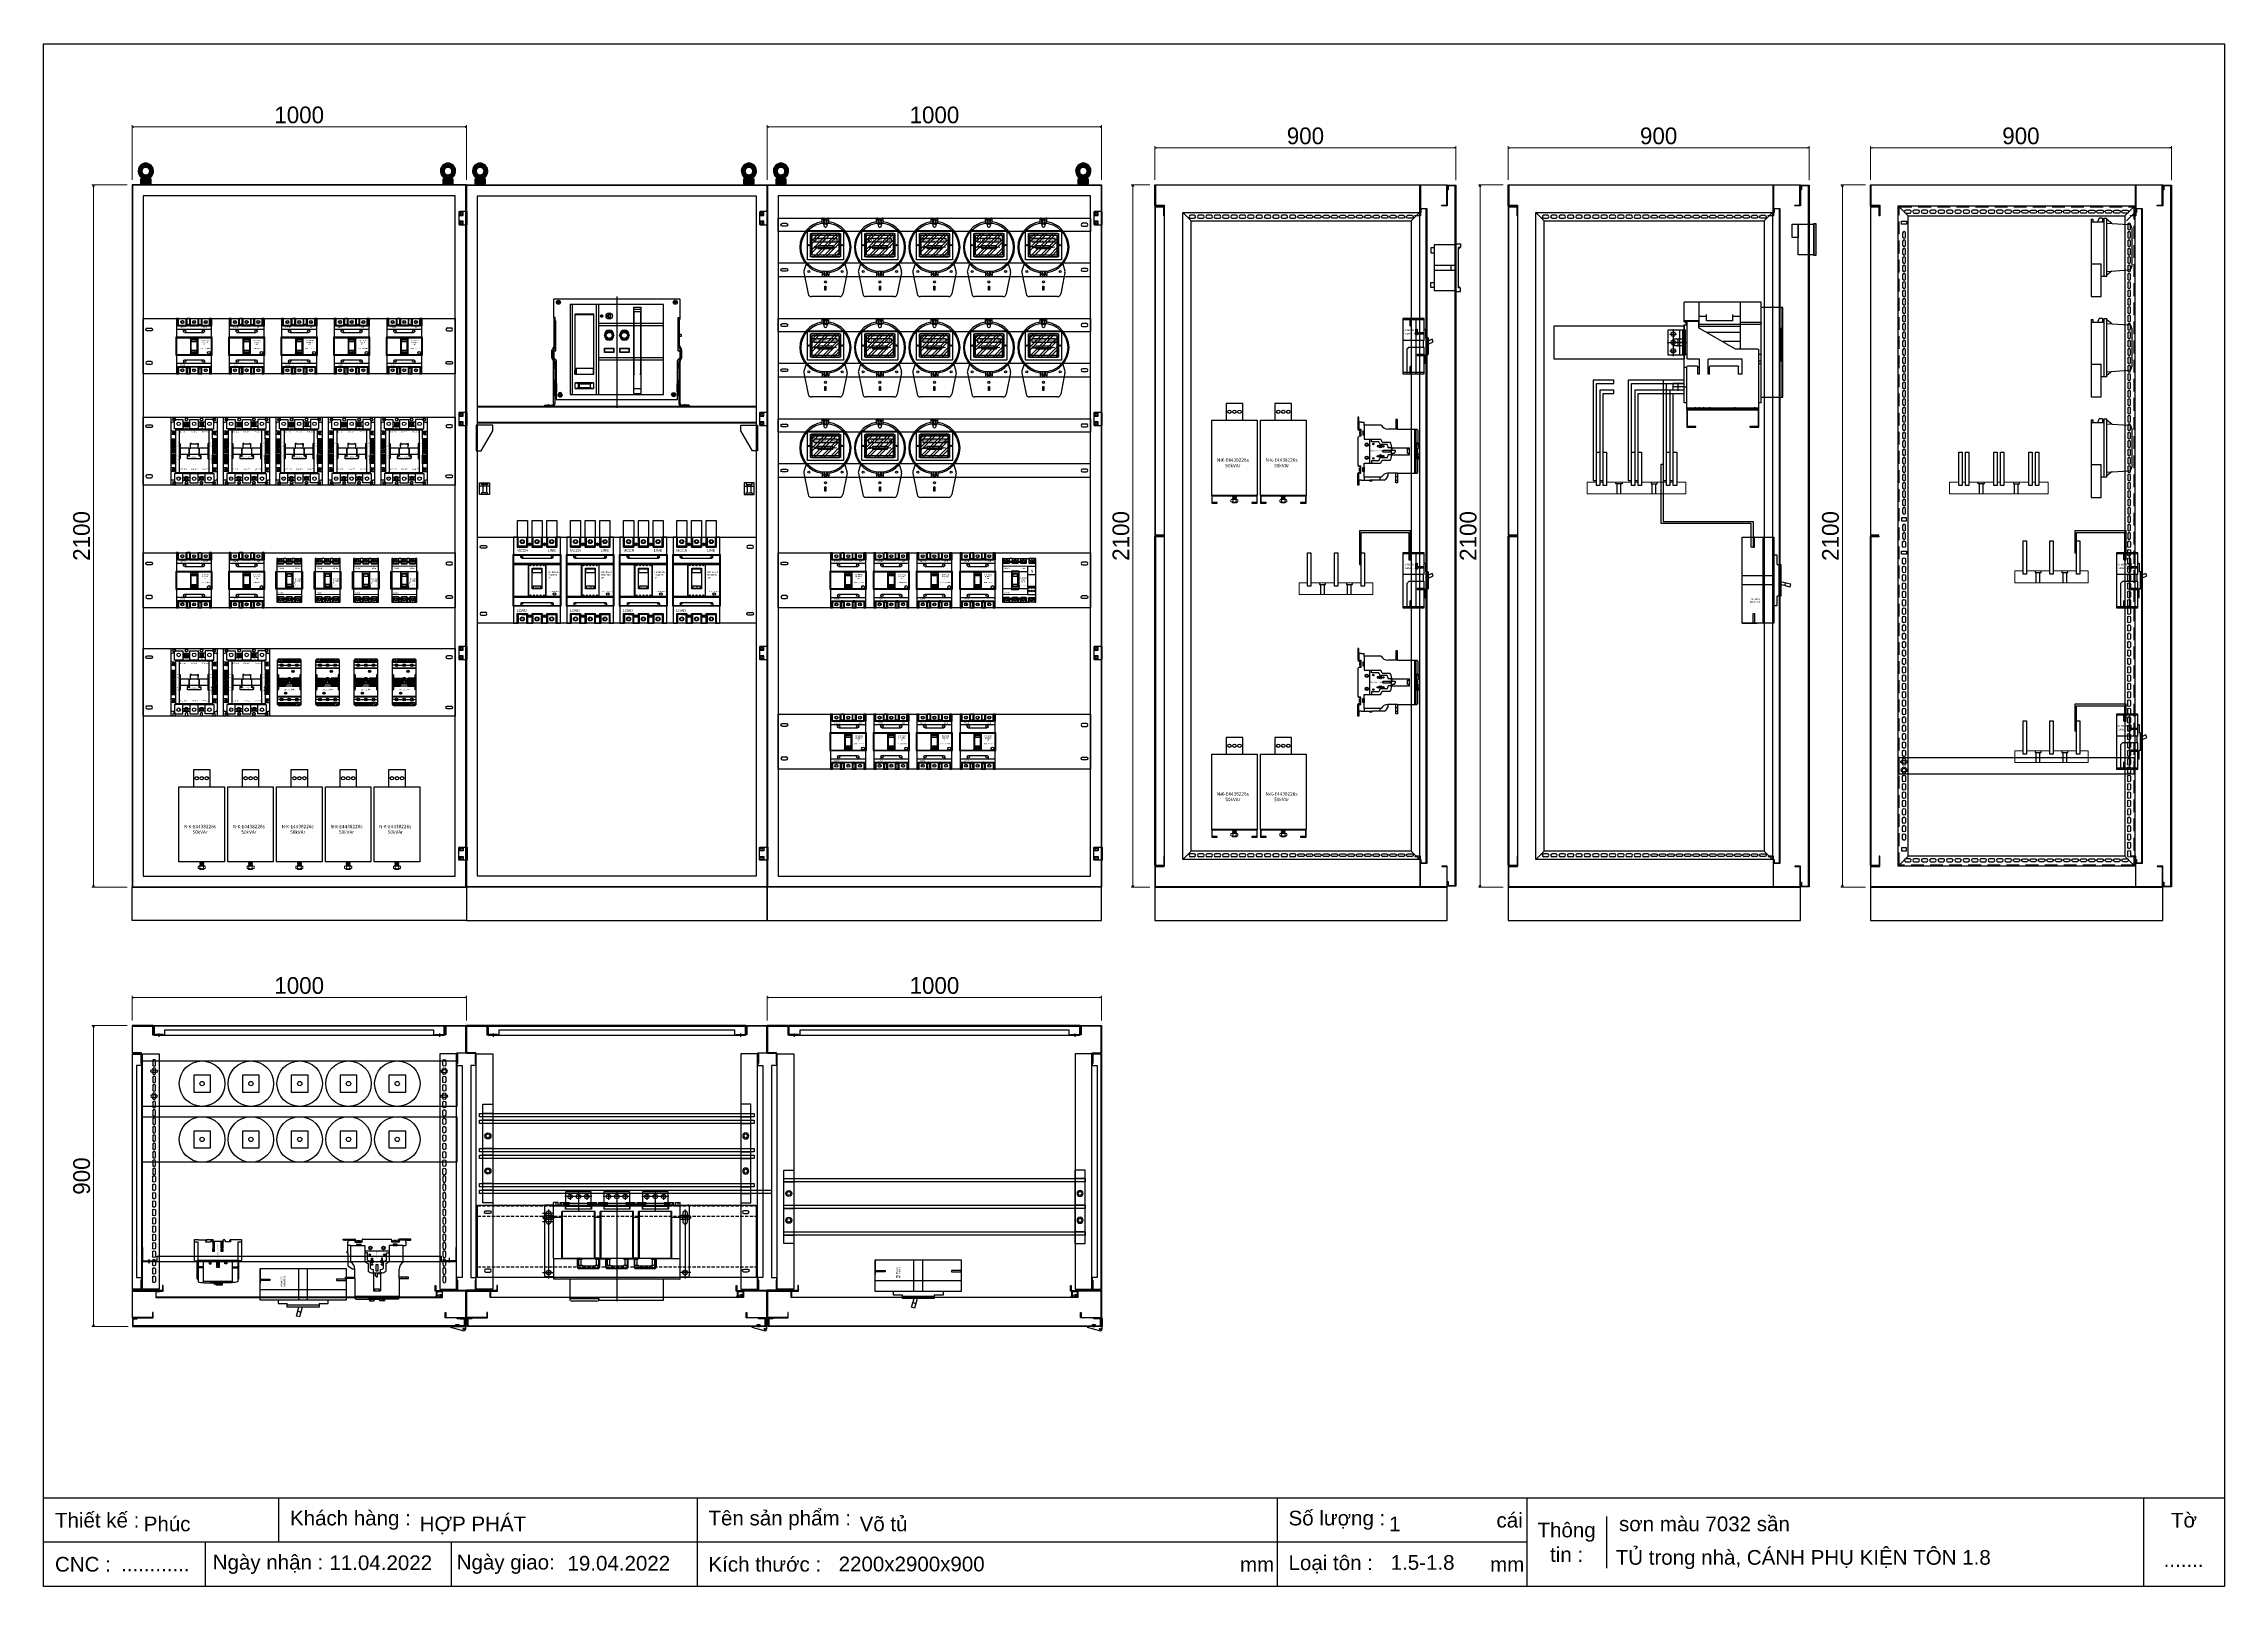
# Model space of a CAD drawing. Header units: millimetres. Extents: x 0 to 6523, y 0 to 4612.
import ezdxf

# ---------------------------------------------------------------- set-up
doc = ezdxf.new("R2010")
doc.units = ezdxf.units.MM
for name, pattern in [('DASHED', [0.75, 0.5, -0.25]), ('HIDDEN2', [4.7625, 3.175, -1.5875]), ('HIDDENX2', [19.05, 12.7, -6.35])]:
    doc.linetypes.add(name, pattern=pattern)
doc.layers.add('00', color=7, linetype='Continuous', lineweight=0)
doc.layers.add('E_Electrical Equipment', color=35, linetype='Continuous', lineweight=5)
for name, color, linetype in [('1', 3, 'Continuous'), ('5', 3, 'Continuous'), ('CNC', 7, 'Continuous'), ('DIM', 253, 'Continuous'), ('Ghi chu', 7, 'Continuous'), ('INSIDE', 6, 'Continuous')]:
    doc.layers.add(name, color=color, linetype=linetype)
doc.styles.add('Arial', font='arial.ttf')
doc.styles.add('ss', font='romans.shx', dxfattribs={"height": 2.5, "bigfont": 'gsg1.shx'})
doc.dimstyles.new('CNC', dxfattribs={"dimtxt": 50, "dimasz": 5, "dimexe": 5, "dimexo": 15, "dimgap": 10, "dimtad": 1, "dimdec": 0, "dimtxsty": 'Standard', "dimblk": 'OPEN30', "dimcen": 10, "dimclrd": 5, "dimclre": 5, "dimclrt": 3, "dimazin": 3, "dimtfac": 1, "dimtdec": 0, "dimtmove": 0, "dimatfit": 3, "dimldrblk": 'ARCHTICK', "dimlwd": 9, "dimlwe": 9})

# ---------------------------------------------------------------- blocks, each defined once
blk = doc.blocks.new('*D1')
at = {"color": 0, "linetype": 'ByBlock', "lineweight": -2}
for p, q in [((3256.6, 4185.1), (3257.9, 4190.1)), ((3257.9, 4190.1), (3259.3, 4185.1)), ((3257.9, 4190.1), (3257.9, 4185.1)), ((3257.9, 2090.1), (3256.6, 2095.1)), ((3259.3, 2095.1), (3257.9, 2090.1)), ((3257.9, 2090.1), (3257.9, 2095.1))]:
    blk.add_line(p, q, dxfattribs=at)
at = {"layer": 'Defpoints', "color": 0, "transparency": 16777216}
for p in [(3324, 4190.1), (3257.9, 2090.1), (3324, 2090.1)]:
    blk.add_point(p, dxfattribs=at)
at = {"layer": 'DIM', "color": 5, "lineweight": 9, "transparency": 16777216}
for p, q in [((3309, 4190.1), (3252.9, 4190.1)), ((3257.9, 4185.1), (3257.9, 2095.1)), ((3309, 2090.1), (3252.9, 2090.1))]:
    blk.add_line(p, q, dxfattribs=at)
at = {"layer": 'DIM', "color": 3, "transparency": 16777216, "insert": (3222.4, 3140.1), "char_height": 50, "attachment_point": 5, "rotation": 90}
blk.add_mtext('2100', dxfattribs=at)
blk = doc.blocks.new('_ArchTick')
at = {"color": 0, "const_width": 0.15}
blk.add_lwpolyline([(-0.5, -0.5), (0.5, 0.5)], dxfattribs=at)
blk = doc.blocks.new('_Open30')
at = {"color": 0, "linetype": 'ByBlock', "lineweight": -2}
for p, q in [((-1, 0.3), (0, 0)), ((0, 0), (-1, -0.3)), ((0, 0), (-1, 0))]:
    blk.add_line(p, q, dxfattribs=at)
blk = doc.blocks.new('*D2')
at = {"color": 5, "lineweight": 9, "ltscale": 3, "transparency": 16777216}
for p, q in [((3324, 4205.1), (3324, 4305.3)), ((4224, 4204.1), (4224, 4305.3)), ((3329, 4300.3), (4219, 4300.3))]:
    blk.add_line(p, q, dxfattribs=at)
at = {"color": 0, "linetype": 'ByBlock', "lineweight": -2}
for p, q in [((3324, 4300.3), (3329, 4301.7)), ((3329, 4299), (3324, 4300.3)), ((3324, 4300.3), (3329, 4300.3)), ((4219, 4301.7), (4224, 4300.3)), ((4224, 4300.3), (4219, 4299)), ((4224, 4300.3), (4219, 4300.3))]:
    blk.add_line(p, q, dxfattribs=at)
at = {"layer": 'Defpoints', "color": 0, "ltscale": 3, "transparency": 16777216}
for p in [(4224, 4300.3), (3324, 4190.1), (4224, 4189.1)]:
    blk.add_point(p, dxfattribs=at)
at = {"color": 3, "ltscale": 3, "transparency": 16777216, "insert": (3774, 4335.9), "char_height": 50, "attachment_point": 5}
blk.add_mtext('900', dxfattribs=at)
blk = doc.blocks.new('*D3')
at = {"color": 0, "linetype": 'ByBlock', "lineweight": -2}
for p, q in [((4295.1, 4185.1), (4296.4, 4190.1)), ((4296.4, 4190.1), (4297.8, 4185.1)), ((4296.4, 4190.1), (4296.4, 4185.1)), ((4296.4, 2090.1), (4295.1, 2095.1)), ((4297.8, 2095.1), (4296.4, 2090.1)), ((4296.4, 2090.1), (4296.4, 2095.1))]:
    blk.add_line(p, q, dxfattribs=at)
at = {"layer": 'Defpoints', "color": 0, "transparency": 16777216}
for p in [(4380.4, 4190.1), (4296.4, 2090.1), (4380.4, 2090.1)]:
    blk.add_point(p, dxfattribs=at)
at = {"layer": 'DIM', "color": 5, "lineweight": 9, "transparency": 16777216}
for p, q in [((4365.4, 4190.1), (4291.4, 4190.1)), ((4296.4, 4185.1), (4296.4, 2095.1)), ((4365.4, 2090.1), (4291.4, 2090.1))]:
    blk.add_line(p, q, dxfattribs=at)
at = {"layer": 'DIM', "color": 3, "transparency": 16777216, "insert": (4260.9, 3140.1), "char_height": 50, "attachment_point": 5, "rotation": 90}
blk.add_mtext('2100', dxfattribs=at)
blk = doc.blocks.new('HYUNDAI MCCB HGM400-L')
at = {"color": 0}
for p, q in [((-21936.4, 7421.1), (-21936.4, 7164.1)), ((-21910.3, 7421.1), (-21918.3, 7421.1)), ((-21873.8, 7421.1), (-21910.3, 7421.1)), ((-22018.8, 7303.6), (-22016.1, 7312.8)), ((-22016.1, 7312.8), (-21989.8, 7305)), ((-22001.6, 7308.5), (-22004.3, 7299.7)), ((-21989.8, 7245.1), (-21989.8, 7340.1)), ((-21989.8, 7340.1), (-21983.8, 7340.1)), ((-21983.8, 7245.1), (-21983.8, 7340.1)), ((-21983.8, 7340.1), (-21978.8, 7340.1)), ((-21968.8, 7367.6), (-21978.8, 7367.6)), ((-21978.8, 7367.6), (-21978.8, 7340.1)), ((-21968.8, 7292.6), (-21968.8, 7367.6)), ((-21968.8, 7305.9), (-21873.8, 7305.9)), ((-21989.8, 7295.9), (-22018.8, 7303.6)), ((-21983.8, 7245.1), (-21989.8, 7245.1)), ((-21978.8, 7245.1), (-21983.8, 7245.1)), ((-21978.8, 7245.1), (-21978.8, 7217.6)), ((-21968.8, 7279.3), (-21873.8, 7279.3)), ((-21978.8, 7217.6), (-21968.8, 7217.6)), ((-21910.3, 7164.1), (-21918.3, 7164.1))]:
    blk.add_line(p, q, dxfattribs=at)
blk.add_lwpolyline([(-21968.8, 7421.1), (-21873.8, 7421.1), (-21873.8, 7164.1), (-21968.8, 7164.1)], close=True, dxfattribs=at)
at = {"color": 4}
for points in [[(-21910.3, 7421.1), (-21906.3, 7421.1), (-21906.3, 7392.1), (-21910.3, 7392.1)], [(-21910.3, 7164.1), (-21906.3, 7164.1), (-21906.3, 7193.1), (-21910.3, 7193.1)]]:
    blk.add_lwpolyline(points, close=True, dxfattribs=at)
at = {"insert": (-21928.9, 7359.4), "char_height": 5, "attachment_point": 1}
blk.add_mtext_dynamic_manual_height_columns('{\\C1;HD MCCB\\PHGM400-L}', width=37.687, gutter_width=1, heights=[0], dxfattribs=at)
blk = doc.blocks.new('A$C522B61E2')
at = {"linetype": 'Continuous'}
for p, q in [((0, 39), (0, 308)), ((0, 308), (64.5, 308)), ((2, 251.3), (2, 308)), ((65, 23), (65, 323)), ((65, 323), (295, 323)), ((65.5, 263), (127.5, 263)), ((127, 183), (127, 323)), ((127.5, 280.5), (149, 280.5)), ((149, 268), (149, 286.5)), ((149, 268), (228, 268)), ((228, 268), (228, 286.5)), ((228, 280.5), (250, 280.5)), ((250, 245.8), (250, 323)), ((250, 268), (295, 268)), ((252, 264), (252, 247)), ((284, 267), (255, 267)), ((295, 264.5), (287, 264.5)), ((287, 264), (287, 156)), ((290.5, 264.5), (290.5, 255.5)), ((295, 264.5), (295, 323)), ((2, 251.3), (5, 244.2)), ((2, 38.5), (2, 251.2)), ((5, 244.2), (5, 149.2)), ((127, 258), (65.5, 258)), ((127, 233), (227.8, 233)), ((182.7, 207), (127, 207)), ((127.5, 257), (250, 257)), ((250, 252), (127.5, 252)), ((141.1, 183), (252, 247)), ((295, 255.5), (287, 255.5)), ((295, 23), (295, 255.5)), ((5, 149.2), (2, 142.1)), ((72, 148), (65, 148)), ((72, 140.5), (65, 140.5)), ((72, 168), (65.5, 168)), ((72, 3), (72, 180)), ((75, 183), (141.1, 183)), ((122, 108), (122, 153)), ((122, 153), (223.5, 153)), ((216, 133), (135, 133)), ((223.5, 108), (223.5, 153)), ((249.5, 108), (249.5, 153)), ((249.5, 153), (284, 153)), ((284, 133), (257, 133)), ((295, 168), (287, 168)), ((122, 108), (132, 108)), ((132, 108), (132, 130)), ((219, 108), (219, 130)), ((219, 108), (223.5, 108)), ((249.5, 108), (254, 108)), ((254, 129), (250, 129)), ((254, 108), (254, 130)), ((287, 3), (287, 130)), ((295, 129), (287, 129)), ((2, 39), (0, 39)), ((2.5, 38), (64.5, 38)), ((65, 23), (72, 23)), ((72, 6.2), (287, 6.2)), ((287, 3), (72, 3)), ((287, 23), (295, 23))]:
    blk.add_line(p, q, dxfattribs=at)
for centre, radius, start, end in [((2.5, 307.5), 0.5, 90, 180), ((64.5, 308.5), 0.5, 270, 340), ((255, 264), 3, 90, 180), ((284, 264), 3, 0, 90), ((65.5, 167.5), 0.5, 90, 180), ((75, 180), 3, 90, 180), ((135, 130), 3, 90, 180), ((216, 130), 3, 0, 90), ((257, 130), 3, 90, 180), ((284, 156), 3, 270, 0), ((284, 130), 3, 0, 90), ((2.5, 38.5), 0.5, 180, 270), ((64.5, 37.5), 0.5, 0, 90)]:
    blk.add_arc(centre, radius, start, end, dxfattribs=at)
for points in [[(65, 263.2), (65, 263.1), (65.2, 263), (65.4, 263), (65.5, 263)], [(65, 258.2), (65, 258.1), (65.2, 258), (65.4, 258), (65.5, 258)]]:
    blk.add_open_spline(points, degree=3, knots=[0, 0, 0, 0, 0.2995532, 0.5598012, 0.5598012, 0.5598012, 0.5598012], dxfattribs=at)
at = {"layer": '1'}
for p, q in [((295, 203), (287.9, 203)), ((295, 70), (287.6, 70)), ((85, 9.2), (85, 0)), ((144.5, 9.2), (144.5, 0)), ((219.5, 9.2), (219.5, 0)), ((237.5, 9.2), (237.5, 0)), ((250, 9.2), (250, 0)), ((262.5, 9.2), (262.5, 0))]:
    blk.add_line(p, q, dxfattribs=at)
blk = doc.blocks.new('A$C62482F26')
at = {"color": 7, "linetype": 'Continuous'}
for p, q in [((0, 2), (0, 22)), ((0, 22), (32.5, 22)), ((0, 2), (32.5, 2)), ((32.5, 2), (32.5, 22))]:
    blk.add_line(p, q, dxfattribs=at)
at = {"layer": '1'}
for p, q in [((0, 12), (34.5, 12)), ((17.5, 0), (17.5, 24))]:
    blk.add_line(p, q, dxfattribs=at)
blk = doc.blocks.new('hd123')
for name, p in [('A$C522B61E2', (59102.5, -8667.6)), ('A$C62482F26', (59397.5, -8476.6)), ('A$C62482F26', (59397.5, -8609.6))]:
    blk.add_blockref(name, p)
blk = doc.blocks.new('*U10642')
at = {"color": 1, "lineweight": 5, "ltscale": 2}
for p, q in [((-147.5, 35), (-120, 35)), ((-147.5, 35), (-147.5, 0)), ((147.5, 0), (-147.5, 0)), ((-110, 35), (-100, 35)), ((-90, 35), (-15, 35)), ((-5, 35), (5, 35)), ((15, 35), (90, 35)), ((100, 35), (110, 35)), ((120, 35), (147.5, 35)), ((147.5, 35), (147.5, 0))]:
    blk.add_line(p, q, dxfattribs=at)
at = {"color": 252, "lineweight": 5, "ltscale": 2}
for p, q in [((-120, 35), (-120, 25)), ((-120, 25), (-110, 25)), ((-110, 35), (-110, 25)), ((-100, 35), (-100, 25)), ((-100, 25), (-90, 25)), ((-90, 35), (-90, 25)), ((-47, 0), (-58, 0)), ((-15, 35), (-15, 25)), ((-5, 25), (-15, 25)), ((-5, 35), (-5, 25)), ((5, 35), (5, 25)), ((5, 25), (15, 25)), ((15, 35), (15, 25)), ((47, 0), (58, 0)), ((90, 35), (90, 25)), ((100, 25), (90, 25)), ((100, 35), (110, 35)), ((100, 35), (100, 25)), ((110, 35), (110, 25)), ((110, 25), (120, 25)), ((120, 35), (120, 25))]:
    blk.add_line(p, q, dxfattribs=at)
at = {"color": 252}
for p, q in [((-61.5, 30), (-61.5, 35)), ((-43.5, 30), (-61.5, 30)), ((-58, 0), (-58, 30)), ((-47, 0), (-47, 30)), ((-43.5, 35), (-43.5, 30)), ((43.5, 35), (43.5, 30)), ((43.5, 30), (61.5, 30)), ((47, 0), (47, 30)), ((58, 0), (58, 30)), ((61.5, 30), (61.5, 35))]:
    blk.add_line(p, q, dxfattribs=at)
blk = doc.blocks.new('A$C09355D79')
at = {"linetype": 'Continuous'}
for p, q in [((3, 3), (3, 78)), ((3, 78), (55, 78)), ((38, 3), (38, 78)), ((47, 3), (47, 78)), ((55, 3), (55, 78)), ((55, 3), (3, 3))]:
    blk.add_line(p, q, dxfattribs=at)
for centre in [(18, 65.5), (18, 40.5), (18, 15.5)]:
    blk.add_circle(centre, 6.5, dxfattribs=at)
at = {"layer": '1'}
for p, q in [((8.5, 65.5), (27.5, 65.5)), ((18, 80.7), (18, 0)), ((0, 40.5), (58, 40.5)), ((0.6, 40.5), (57, 40.5)), ((8.5, 15.5), (27.5, 15.5))]:
    blk.add_line(p, q, dxfattribs=at)
blk = doc.blocks.new('*D4')
at = {"color": 5, "lineweight": 9, "ltscale": 3, "transparency": 16777216}
for p, q in [((4380.4, 4205.1), (4380.4, 4305.3)), ((5280.4, 4204.1), (5280.4, 4305.3)), ((4385.4, 4300.3), (5275.4, 4300.3))]:
    blk.add_line(p, q, dxfattribs=at)
at = {"color": 0, "linetype": 'ByBlock', "lineweight": -2}
for p, q in [((4380.4, 4300.3), (4385.4, 4301.7)), ((4385.4, 4299), (4380.4, 4300.3)), ((4380.4, 4300.3), (4385.4, 4300.3)), ((5275.4, 4301.7), (5280.4, 4300.3)), ((5280.4, 4300.3), (5275.4, 4299)), ((5280.4, 4300.3), (5275.4, 4300.3))]:
    blk.add_line(p, q, dxfattribs=at)
at = {"layer": 'Defpoints', "color": 0, "ltscale": 3, "transparency": 16777216}
for p in [(5280.4, 4300.3), (4380.4, 4190.1), (5280.4, 4189.1)]:
    blk.add_point(p, dxfattribs=at)
at = {"color": 3, "ltscale": 3, "transparency": 16777216, "insert": (4830.4, 4335.9), "char_height": 50, "attachment_point": 5}
blk.add_mtext('900', dxfattribs=at)
blk = doc.blocks.new('*D5')
at = {"color": 0, "linetype": 'ByBlock', "lineweight": -2}
for p, q in [((5378.7, 4185.1), (5380, 4190.1)), ((5380, 4190.1), (5381.4, 4185.1)), ((5380, 4190.1), (5380, 4185.1)), ((5380, 2090.1), (5378.7, 2095.1)), ((5381.4, 2095.1), (5380, 2090.1)), ((5380, 2090.1), (5380, 2095.1))]:
    blk.add_line(p, q, dxfattribs=at)
at = {"layer": 'Defpoints', "color": 0, "transparency": 16777216}
for p in [(5464, 4190.1), (5380, 2090.1), (5464, 2090.1)]:
    blk.add_point(p, dxfattribs=at)
at = {"layer": 'DIM', "color": 5, "lineweight": 9, "transparency": 16777216}
for p, q in [((5449, 4190.1), (5375, 4190.1)), ((5380, 4185.1), (5380, 2095.1)), ((5449, 2090.1), (5375, 2090.1))]:
    blk.add_line(p, q, dxfattribs=at)
at = {"layer": 'DIM', "color": 3, "transparency": 16777216, "insert": (5344.5, 3140.1), "char_height": 50, "attachment_point": 5, "rotation": 90}
blk.add_mtext('2100', dxfattribs=at)
blk = doc.blocks.new('*D6')
at = {"color": 5, "lineweight": 9, "ltscale": 3, "transparency": 16777216}
for p, q in [((5464, 4205.1), (5464, 4305.3)), ((6364, 4204.1), (6364, 4305.3)), ((5469, 4300.3), (6359, 4300.3))]:
    blk.add_line(p, q, dxfattribs=at)
at = {"color": 0, "linetype": 'ByBlock', "lineweight": -2}
for p, q in [((5464, 4300.3), (5469, 4301.7)), ((5469, 4299), (5464, 4300.3)), ((5464, 4300.3), (5469, 4300.3)), ((6359, 4301.7), (6364, 4300.3)), ((6364, 4300.3), (6359, 4299)), ((6364, 4300.3), (6359, 4300.3))]:
    blk.add_line(p, q, dxfattribs=at)
at = {"layer": 'Defpoints', "color": 0, "ltscale": 3, "transparency": 16777216}
for p in [(6364, 4300.3), (5464, 4190.1), (6364, 4189.1)]:
    blk.add_point(p, dxfattribs=at)
at = {"color": 3, "ltscale": 3, "transparency": 16777216, "insert": (5914, 4335.9), "char_height": 50, "attachment_point": 5}
blk.add_mtext('900', dxfattribs=at)
blk = doc.blocks.new('*U10653')
at = {"color": 240, "lineweight": 5}
blk.add_line((-110, 0), (-110, 35), dxfattribs=at)
at = {"color": 1, "lineweight": 5}
for p, q in [((-110, 35), (-85, 35)), ((110, 0), (-110, 0)), ((-75, 35), (-5, 35)), ((5, 35), (75, 35)), ((85, 35), (110, 35)), ((110, 35), (110, 0))]:
    blk.add_line(p, q, dxfattribs=at)
at = {"color": 252, "lineweight": 5}
for p, q in [((-85, 35), (-85, 25)), ((-85, 25), (-75, 25)), ((-75, 35), (-75, 25)), ((-5, 35), (-5, 25)), ((-5, 25), (5, 25)), ((5, 35), (5, 25)), ((75, 35), (75, 25)), ((75, 25), (85, 25)), ((85, 35), (85, 25))]:
    blk.add_line(p, q, dxfattribs=at)
at = {"color": 252}
for p, q in [((-49, 35), (-49, 30)), ((-49, 30), (-31, 30)), ((-45.5, 0), (-45.5, 30)), ((-34.5, 0), (-34.5, 30)), ((-31, 30), (-31, 35)), ((31, 35), (31, 30)), ((31, 30), (49, 30)), ((34.5, 0), (34.5, 30)), ((34.5, 4), (34.5, 30)), ((45.5, 0), (45.5, 30)), ((45.5, 0), (45.5, 30)), ((49, 30), (49, 35))]:
    blk.add_line(p, q, dxfattribs=at)
blk = doc.blocks.new('Congto1P-2')
at = {"color": 126}
for p, q in [((0, 231.6), (0, 0)), ((0, 231.6), (5, 231.6)), ((0, 223.5), (38.5, 223.5)), ((5, 231.6), (5, 223.5)), ((19.3, 223.5), (23.7, 235)), ((33.7, 235), (23.7, 235)), ((33.7, 235), (33.7, 223.5)), ((38.5, 60.2), (38.5, 235)), ((38.5, 235), (46.5, 235)), ((46.5, 60.2), (46.5, 235)), ((61, 218.9), (46.5, 230.7)), ((46.5, 219.8), (111.7, 215.5)), ((121, 205.6), (121, 89.7)), ((0, 97.7), (30, 97.7)), ((30, 0), (30, 97.7)), ((46.5, 75.4), (111.7, 79.7)), ((61, 76.3), (46.5, 64.5)), ((0, 0), (30, 0)), ((46.5, 60.2), (30, 60.2))]:
    blk.add_line(p, q, dxfattribs=at)
for centre, start, end in [((111, 205.6), 0, 86.21057), ((111, 89.7), 273.78943, 0)]:
    blk.add_arc(centre, 10, start, end, dxfattribs=at)
blk = doc.blocks.new('HD MCCB HGM250-R')
at = {"color": 0}
for p, q in [((-22371, 7472.4), (-22435, 7472.4)), ((-22435, 7472.4), (-22435, 7307.4)), ((-22435, 7472.4), (-22411, 7472.4)), ((-22435, 7472.4), (-22371, 7472.4)), ((-22371, 7469), (-22435, 7469)), ((-22409, 7450.9), (-22411, 7450.9)), ((-22408, 7450.9), (-22409, 7450.9)), ((-22395.8, 7472.4), (-22395.8, 7307.4)), ((-22371, 7440.9), (-22367, 7440.9)), ((-22367, 7440.9), (-22367, 7414.9)), ((-22371, 7406.9), (-22435, 7406.9)), ((-22417, 7386), (-22422.9, 7380.6)), ((-22374.1, 7406.9), (-22374.1, 7386)), ((-22363, 7414.9), (-22367, 7414.9)), ((-22363, 7364.9), (-22363, 7414.9)), ((-22359, 7414.9), (-22362.9, 7414.9)), ((-22359, 7364.8), (-22359, 7414.9)), ((-22359, 7414.9), (-22359, 7364.8)), ((-22347.3, 7410.5), (-22359, 7404.9)), ((-22359, 7395.9), (-22343.6, 7402.8)), ((-22343.6, 7402.8), (-22347.2, 7410.5)), ((-22371, 7310.6), (-22435, 7310.6)), ((-22435, 7307.4), (-22411, 7307.4)), ((-22411, 7328.9), (-22409, 7328.9)), ((-22411, 7328.9), (-22408, 7328.9)), ((-22371, 7338.9), (-22367, 7338.9)), ((-22367, 7338.9), (-22367, 7364.9)), ((-22367, 7364.9), (-22363, 7364.9)), ((-22363, 7364.8), (-22359, 7364.8))]:
    blk.add_line(p, q, dxfattribs=at)
at = {"color": 4}
for p, q in [((-22413, 7450.9), (-22413, 7472.4)), ((-22413, 7450.9), (-22411, 7450.9)), ((-22411, 7472.4), (-22411, 7450.9)), ((-22411, 7472.4), (-22411, 7461.9)), ((-22411, 7461.9), (-22411, 7450.9)), ((-22413, 7307.4), (-22413, 7328.9)), ((-22411, 7328.9), (-22413, 7328.9)), ((-22413, 7307.4), (-22411, 7307.4)), ((-22411, 7328.9), (-22411, 7307.4)), ((-22411, 7328.9), (-22411, 7318.4)), ((-22411, 7318.4), (-22411, 7307.4))]:
    blk.add_line(p, q, dxfattribs=at)
at = {"color": 0}
for points in [[(-22371, 7406.9), (-22371, 7472.4), (-22435, 7472.4), (-22435, 7307.4), (-22371, 7307.4), (-22371, 7386)], [(-22422.9, 7380.6), (-22422.9, 7307.4), (-22371, 7307.4), (-22371, 7386), (-22417, 7386)]]:
    blk.add_lwpolyline(points, dxfattribs=at)
for points in [[(-22391.3, 7423.5), (-22395.8, 7423.5), (-22395.8, 7440.8), (-22391.3, 7440.8)], [(-22371, 7429.8), (-22391.3, 7429.8), (-22391.3, 7427), (-22371, 7427)], [(-22371, 7364.9), (-22391.3, 7364.9), (-22391.3, 7362), (-22371, 7362)]]:
    blk.add_lwpolyline(points, close=True, dxfattribs=at)
at = {"color": 1}
for s, p in [('HD MCCB', (-22433.2, 7434.9)), ('HGM250-R', (-22433, 7424.1))]:
    blk.add_text(s, height=5, dxfattribs=at).set_placement(p)
blk = doc.blocks.new('kva50')
at = {"color": 74, "lineweight": 5}
for p, q in [((-78812.8, 35557.7), (-78813.8, 35558.7)), ((-78812.8, 35555.7), (-78813.8, 35556.7)), ((-78812.8, 35553.7), (-78813.8, 35554.7)), ((-78812.8, 35553.7), (-78813.8, 35554.7)), ((-78812.8, 35551.7), (-78813.8, 35552.7)), ((-78812.8, 35551.7), (-78813.8, 35552.7)), ((-78812.8, 35549.7), (-78813.8, 35550.7)), ((-78812.8, 35547.7), (-78813.8, 35548.7)), ((-78802.8, 35557.7), (-78812.8, 35557.7)), ((-78802.8, 35555.7), (-78812.8, 35555.7)), ((-78802.8, 35553.7), (-78812.8, 35553.7)), ((-78802.8, 35553.7), (-78812.8, 35553.7)), ((-78802.8, 35551.7), (-78812.8, 35551.7)), ((-78802.8, 35551.7), (-78812.8, 35551.7)), ((-78802.8, 35549.7), (-78812.8, 35549.7)), ((-78802.8, 35557.7), (-78801.8, 35558.7)), ((-78802.8, 35555.7), (-78801.8, 35556.7)), ((-78802.8, 35553.7), (-78801.8, 35554.7)), ((-78802.8, 35553.7), (-78801.8, 35554.7)), ((-78802.8, 35551.7), (-78801.8, 35552.7)), ((-78802.8, 35551.7), (-78801.8, 35552.7)), ((-78802.8, 35549.7), (-78801.8, 35550.7)), ((-78802.8, 35547.7), (-78801.8, 35548.7)), ((-78812.8, 35537.2), (-78813.8, 35538.2)), ((-78802.8, 35547.7), (-78812.8, 35547.7)), ((-78812.8, 35539.2), (-78812.8, 35539.6)), ((-78802.8, 35539.2), (-78812.8, 35539.2)), ((-78802.8, 35537.2), (-78812.8, 35537.2)), ((-78802.8, 35539.2), (-78802.8, 35539.6)), ((-78802.8, 35537.2), (-78801.8, 35538.2))]:
    blk.add_line(p, q, dxfattribs=at)
at = {"color": 74}
for points in [[(-78832.8, 35784.7), (-78782.8, 35784.7), (-78782.8, 35834.7), (-78832.8, 35834.7)], [(-78875.8, 35784.7), (-78739.8, 35784.7), (-78739.8, 35559.7), (-78875.8, 35559.7)]]:
    blk.add_lwpolyline(points, close=True, dxfattribs=at)
for centre in [(-78822.8, 35809.7), (-78807.8, 35809.7), (-78792.8, 35809.7)]:
    blk.add_circle(centre, 5, dxfattribs=at)
at = {"layer": '00', "color": 74, "lineweight": 5}
for p, q in [((-78813.8, 35558.7), (-78812.8, 35559.7)), ((-78813.8, 35556.7), (-78812.8, 35557.7)), ((-78813.8, 35554.7), (-78812.8, 35555.7)), ((-78813.8, 35554.7), (-78812.8, 35555.7)), ((-78813.8, 35552.7), (-78812.8, 35553.7)), ((-78813.8, 35552.7), (-78812.8, 35553.7)), ((-78813.8, 35550.7), (-78812.8, 35551.7)), ((-78813.8, 35548.7), (-78812.8, 35549.7)), ((-78812.8, 35559.7), (-78802.8, 35559.7)), ((-78812.8, 35557.7), (-78802.8, 35557.7)), ((-78812.8, 35555.7), (-78802.8, 35555.7)), ((-78812.8, 35555.7), (-78802.8, 35555.7)), ((-78812.8, 35553.7), (-78802.8, 35553.7)), ((-78812.8, 35553.7), (-78802.8, 35553.7)), ((-78812.8, 35551.7), (-78802.8, 35551.7)), ((-78812.8, 35549.7), (-78802.8, 35549.7)), ((-78801.8, 35558.7), (-78802.8, 35559.7)), ((-78801.8, 35556.7), (-78802.8, 35557.7)), ((-78801.8, 35554.7), (-78802.8, 35555.7)), ((-78801.8, 35554.7), (-78802.8, 35555.7)), ((-78801.8, 35552.7), (-78802.8, 35553.7)), ((-78801.8, 35552.7), (-78802.8, 35553.7)), ((-78801.8, 35550.7), (-78802.8, 35551.7)), ((-78801.8, 35548.7), (-78802.8, 35549.7)), ((-78801.8, 35547.6), (-78801.8, 35548.7)), ((-78818.3, 35545.7), (-78818.3, 35541.5)), ((-78815.8, 35547.6), (-78801.8, 35547.6)), ((-78799.8, 35547.6), (-78815.8, 35547.6)), ((-78799.8, 35539.6), (-78815.8, 35539.6)), ((-78813.8, 35538.2), (-78812.8, 35539.2)), ((-78813.1, 35541.5), (-78813.1, 35545.7)), ((-78812.8, 35539.2), (-78802.8, 35539.2)), ((-78812.8, 35537.2), (-78802.8, 35537.2)), ((-78812.8, 35537.2), (-78802.8, 35537.2)), ((-78801.8, 35538.2), (-78802.8, 35539.2)), ((-78802.6, 35541.5), (-78802.6, 35545.7)), ((-78797.3, 35545.7), (-78797.3, 35541.5))]:
    blk.add_line(p, q, dxfattribs=at)
for centre, radius, start, end in [((-78815.7, 35544.9), 2.77, 18.80978, 161.19022), ((-78815.7, 35542.4), 2.77, 198.80978, 341.19022), ((-78807.8, 35539.3), 8.28, 50.66994, 129.33006), ((-78807.8, 35547.9), 8.28, 230.66994, 309.33006), ((-78800, 35544.9), 2.77, 18.80978, 161.19022), ((-78800, 35542.4), 2.77, 198.80978, 341.19022)]:
    blk.add_arc(centre, radius, start, end, dxfattribs=at)
at = {"color": 74, "insert": (-78812.8, 35657.2), "char_height": 10, "width": 106, "attachment_point": 5}
blk.add_mtext('{\\fTahoma|b0|i0|c0|p34;N-K-E4438226s\\P50kVAr}', dxfattribs=at)
blk = doc.blocks.new('CC MC185a')
at = {"color": 7}
for p, q in [((3376.7, 625.7), (3376.7, 653.9)), ((3376.7, 653.9), (3381.1, 653.9)), ((3381.1, 653.9), (3381.1, 625.7)), ((3489.6, 654), (3496, 654)), ((3492, 646), (3492, 661.1)), ((3492, 661.1), (3494.6, 661.1)), ((3492, 657.5), (3494.6, 657.5)), ((3494.6, 661.1), (3494.6, 626.3)), ((3318.5, 625.7), (3315.7, 623)), ((3315.7, 623), (3315.7, 582.3)), ((3376.7, 625.7), (3318.5, 625.7)), ((3322.4, 625.7), (3320.1, 623.3)), ((3320.1, 623.3), (3320.1, 495.7)), ((3324, 625.7), (3324, 493.6)), ((3376.7, 646.7), (3381.1, 646.7)), ((3376.7, 635.9), (3381.1, 635.9)), ((3376.7, 625.7), (3405.1, 625.7)), ((3405.1, 632.8), (3412.1, 644.2)), ((3405.1, 625.7), (3405.1, 632.8)), ((3415.1, 646), (3451.5, 646)), ((3425.4, 637.7), (3474.6, 637.7)), ((3475.6, 595.7), (3427, 595.7)), ((3427.8, 646), (3427.8, 637.7)), ((3432.1, 588.1), (3453.9, 588.1)), ((3451.8, 646.6), (3458.8, 646.6)), ((3453.9, 588.1), (3453.9, 595.7)), ((3454.2, 648.7), (3458.8, 648.7)), ((3458.8, 648.7), (3458.8, 646.9)), ((3458.8, 646.9), (3485.2, 646.9)), ((3458.8, 646.6), (3458.8, 646.9)), ((3459.5, 595.7), (3459.5, 523.6)), ((3474.6, 637.7), (3475.6, 637.7)), ((3475.6, 637.7), (3475.6, 646.9)), ((3475.6, 637.7), (3475.6, 595.7)), ((3476.8, 618), (3478.6, 618)), ((3476.8, 610.2), (3478.6, 610.2)), ((3478.6, 618), (3480.1, 619.9)), ((3478.6, 618), (3478.6, 610.2)), ((3478.6, 610.2), (3480.1, 608.4)), ((3485.2, 646), (3492, 646)), ((3491.6, 625.7), (3485.7, 625.7)), ((3485.7, 625.7), (3485.7, 604.2)), ((3485.7, 605.2), (3488.2, 605.2)), ((3485.7, 604.2), (3491.4, 604.2)), ((3488.1, 624.3), (3488.1, 625.7)), ((3490.7, 624.3), (3488.1, 624.3)), ((3491.8, 622.5), (3488.2, 622.5)), ((3488.2, 622.5), (3488.2, 618)), ((3488.2, 618), (3490.3, 618)), ((3488.2, 618), (3488.2, 610.3)), ((3490.3, 610.3), (3488.2, 610.3)), ((3488.2, 610.3), (3488.2, 607.4)), ((3488.2, 607.4), (3491.4, 604.2)), ((3488.2, 607.4), (3488.2, 604.2)), ((3490.3, 618), (3490.3, 610.3)), ((3491.6, 646), (3491.6, 627.1)), ((3491.6, 636.5), (3494.6, 636.5)), ((3491.6, 627.1), (3491.6, 625.7)), ((3492, 650.7), (3494.6, 650.7)), ((3494.4, 602), (3494.4, 517.3)), ((3315.7, 582.3), (3310.1, 582.3)), ((3310.1, 582.3), (3310.1, 568.3)), ((3310.1, 568.3), (3315.7, 568.3)), ((3310.1, 536.9), (3310.1, 550.9)), ((3310.1, 550.9), (3315.7, 550.9)), ((3310.1, 545.5), (3311.8, 545.5)), ((3315.7, 536.9), (3310.1, 536.9)), ((3311.8, 545.5), (3311.8, 540.1)), ((3311.8, 540.1), (3315.7, 540.1)), ((3313.5, 582.3), (3313.5, 576.4)), ((3313.5, 576.4), (3315.7, 576.4)), ((3315.7, 584.7), (3319, 581.5)), ((3315.7, 582.3), (3315.7, 568.3)), ((3319, 581.5), (3315.7, 581.5)), ((3315.7, 568.3), (3315.7, 550.9)), ((3315.7, 536.9), (3315.7, 550.9)), ((3315.7, 533.8), (3319, 537)), ((3319, 537), (3315.7, 537)), ((3315.7, 496.3), (3315.7, 536.9)), ((3319, 581.5), (3319, 537)), ((3393.9, 570), (3340.1, 570)), ((3340.1, 570), (3340.1, 549.3)), ((3341, 566), (3340.1, 565.1)), ((3341.1, 552.9), (3340.1, 553.9)), ((3393.9, 549.3), (3340.1, 549.3)), ((3341, 570), (3341, 566)), ((3341, 566), (3346.4, 566)), ((3346.4, 552.9), (3341.1, 552.9)), ((3341.1, 552.9), (3341.1, 549.3)), ((3346.4, 566), (3346.4, 552.9)), ((3383.1, 557.6), (3393.9, 557.6)), ((3393.9, 565.3), (3385.7, 565.3)), ((3392.4, 557.6), (3392.4, 550)), ((3392.5, 565.3), (3392.5, 568.7)), ((3393.9, 573), (3393.9, 570)), ((3393.9, 570), (3403.9, 570)), ((3393.9, 570), (3393.9, 549.3)), ((3393.9, 546.3), (3393.9, 549.3)), ((3393.9, 549.3), (3403.9, 549.3)), ((3422, 586.4), (3398.6, 586.4)), ((3422, 532.8), (3398.6, 532.8)), ((3407, 579.5), (3428.2, 579.5)), ((3407, 539.8), (3428.2, 539.8)), ((3475.6, 523.6), (3427, 523.6)), ((3432.1, 531.2), (3453.9, 531.2)), ((3453.9, 531.2), (3453.9, 523.6)), ((3463.2, 580), (3464.9, 580)), ((3463.2, 578.6), (3464.9, 578.6)), ((3463.2, 540.6), (3464.9, 540.6)), ((3463.2, 539.3), (3464.9, 539.3)), ((3467.7, 584.3), (3467.7, 582.6)), ((3467.7, 575.7), (3467.7, 574)), ((3467.7, 543.5), (3467.7, 545.2)), ((3467.7, 535), (3467.7, 536.7)), ((3468.8, 584.3), (3468.8, 582.6)), ((3468.8, 575.7), (3468.8, 574)), ((3468.8, 543.5), (3468.8, 545.2)), ((3468.8, 535), (3468.8, 536.7)), ((3471.7, 580), (3473.4, 580)), ((3471.7, 578.6), (3473.4, 578.6)), ((3471.7, 540.6), (3473.4, 540.6)), ((3471.7, 539.3), (3473.4, 539.3)), ((3475.6, 481.6), (3475.6, 523.6)), ((3318.5, 493.6), (3315.7, 496.3)), ((3376.7, 493.6), (3318.5, 493.6)), ((3320.1, 495.7), (3322.4, 493.6)), ((3376.7, 493.6), (3376.7, 465.3)), ((3376.7, 493.6), (3405.1, 493.6)), ((3376.7, 483.3), (3381.1, 483.3)), ((3376.7, 472.6), (3381.1, 472.6)), ((3376.7, 465.3), (3381.1, 465.3)), ((3381.1, 465.3), (3381.1, 493.6)), ((3425.4, 481.6), (3474.6, 481.6)), ((3474.6, 481.6), (3475.6, 481.6)), ((3475.6, 481.6), (3475.6, 473.2)), ((3485.2, 473.2), (3475.6, 473.2)), ((3476.8, 509), (3478.6, 509)), ((3476.8, 501.2), (3478.6, 501.2)), ((3478.6, 509), (3480.1, 510.8)), ((3478.6, 501.2), (3478.6, 509)), ((3478.6, 501.2), (3480.1, 499.4)), ((3485.2, 473.2), (3492, 473.2)), ((3485.7, 493.6), (3485.7, 515)), ((3485.7, 515), (3491.4, 515)), ((3485.7, 514.1), (3488.2, 514.1)), ((3491.6, 493.6), (3485.7, 493.6)), ((3490.7, 494.9), (3488.1, 494.9)), ((3488.1, 494.9), (3488.1, 493.6)), ((3488.2, 511.9), (3491.4, 515)), ((3488.2, 511.9), (3488.2, 515)), ((3488.2, 508.9), (3488.2, 511.9)), ((3490.3, 508.9), (3488.2, 508.9)), ((3488.2, 501.2), (3488.2, 508.9)), ((3488.2, 496.7), (3488.2, 501.2)), ((3488.2, 501.2), (3490.3, 501.2)), ((3491.8, 496.7), (3488.2, 496.7)), ((3490.3, 501.2), (3490.3, 508.9)), ((3491.4, 515), (3494.4, 517.3)), ((3491.6, 492.2), (3491.6, 493.6)), ((3491.6, 473.2), (3491.6, 492.2)), ((3492, 473.2), (3492, 458.2)), ((3492, 458.2), (3494.6, 458.2)), ((3494.6, 458.2), (3494.6, 492.9))]:
    blk.add_line(p, q, dxfattribs=at)
for points in [[(3475.6, 619.9), (3480.1, 619.9), (3480.1, 608.4), (3475.6, 608.4)], [(3398.7, 562.2), (3419.3, 562.2), (3419.3, 556.7), (3398.7, 556.7)], [(3433.2, 576.1), (3437.5, 576.1), (3437.5, 573.3), (3433.2, 573.3)], [(3433.2, 543.2), (3437.5, 543.2), (3437.5, 546), (3433.2, 546)], [(3433.7, 575.6), (3437, 575.6), (3437, 573.7), (3433.7, 573.7)], [(3433.7, 543.7), (3437, 543.7), (3437, 545.6), (3433.7, 545.6)], [(3475.6, 499.4), (3480.1, 499.4), (3480.1, 510.8), (3475.6, 510.8)]]:
    blk.add_lwpolyline(points, close=True, dxfattribs=at)
for centre, radius in [((3418.6, 574.2), 2.11), ((3418.6, 545), 2.11), ((3418.6, 574.2), 1.68), ((3418.6, 545), 1.68), ((3427.5, 574.2), 4.32), ((3427.5, 545), 4.32), ((3427.5, 574.2), 3.69), ((3427.5, 545), 3.69), ((3427.5, 574.2), 1.79), ((3427.5, 545), 1.79), ((3427.5, 574.2), 1.37), ((3427.5, 545), 1.37), ((3448.2, 581.3), 2.11), ((3448.2, 538), 2.11), ((3448.2, 581.3), 1.68), ((3448.2, 538), 1.68), ((3468.3, 579.2), 5.16), ((3468.3, 540.1), 5.16), ((3468.3, 579.2), 3.47), ((3468.3, 540.1), 3.47)]:
    blk.add_circle(centre, radius, dxfattribs=at)
for centre, radius, start, end in [((3404.3, 650.1), 24.5, 271.97085, 329.4286), ((3416.2, 640.7), 5.39, 101.22557, 139.53268), ((3462.5, 570.3), 43.6, 144.44265, 158.33643), ((3476, 563.1), 50.5, 150.33447, 161.09388), ((3456.3, 643.8), 5.3, 112.88956, 154.86384), ((3482.2, 614.1), 6.64, 144.05616, 215.94384), ((3490.1, 619.8), 4.91, 113.78459, 153.66935), ((3490.2, 625.6), 1.38, 292.85482, 3.93018), ((3492.1, 602), 2.33, 0.00431, 108.17625), ((3490.7, 626.3), 3.92, 285.93029, 0.32991), ((3383.9, 559.5), 2.09, 95.06362, 246.99113), ((3390.7, 560.3), 7.08, 135.75757, 169.81021), ((3414.7, 573.2), 20.8, 140.58137, 180.67911), ((3414.7, 546.1), 20.8, 179.32089, 219.41863), ((3440.7, 563), 37.5, 153.9031, 169.227), ((3440.7, 556.3), 37.5, 190.773, 206.0969), ((3462.5, 548.9), 43.6, 201.66357, 215.55735), ((3476, 556.2), 50.5, 198.90612, 209.66553), ((3404.3, 469.1), 24.5, 30.5714, 88.02915), ((3482.2, 505.1), 6.64, 144.05616, 215.94384), ((3490.1, 499.4), 4.91, 206.33065, 246.21541), ((3490.2, 493.7), 1.38, 356.06982, 67.14518), ((3490.7, 493), 3.92, 359.67009, 74.06971)]:
    blk.add_arc(centre, radius, start, end, dxfattribs=at)
at = {"color": 3, "insert": (3421.3, 561.4), "char_height": 4, "attachment_point": 1, "style": 'ss'}
blk.add_mtext_dynamic_manual_height_columns('{\\fTimes New Roman|b0|i0|c0|p18;MC-185a/225a}', width=34.463, gutter_width=12.5, heights=[0], dxfattribs=at)
blk = doc.blocks.new('*D7')
at = {"color": 0, "linetype": 'ByBlock', "lineweight": -2}
for p, q in [((264.4, 4363), (269.4, 4364.3)), ((269.4, 4361.7), (264.4, 4363)), ((264.4, 4363), (269.4, 4363)), ((1259.4, 4364.3), (1264.4, 4363)), ((1264.4, 4363), (1259.4, 4361.7)), ((1264.4, 4363), (1259.4, 4363))]:
    blk.add_line(p, q, dxfattribs=at)
at = {"layer": 'Defpoints', "color": 0, "transparency": 16777216}
for p in [(1264.4, 4363), (264.4, 4190.1), (1264.4, 4190.1)]:
    blk.add_point(p, dxfattribs=at)
at = {"layer": 'DIM', "color": 5, "lineweight": 9, "transparency": 16777216}
for p, q in [((264.4, 4205.1), (264.4, 4368)), ((269.4, 4363), (1259.4, 4363)), ((1264.4, 4205.1), (1264.4, 4368))]:
    blk.add_line(p, q, dxfattribs=at)
at = {"layer": 'DIM', "color": 3, "transparency": 16777216, "insert": (764.4, 4398.5), "char_height": 50, "attachment_point": 5}
blk.add_mtext('1000', dxfattribs=at)
blk = doc.blocks.new('*D8')
at = {"color": 0, "linetype": 'ByBlock', "lineweight": -2}
for p, q in [((147.8, 4185.1), (149.1, 4190.1)), ((149.1, 4190.1), (150.4, 4185.1)), ((149.1, 4190.1), (149.1, 4185.1)), ((149.1, 2090.1), (147.8, 2095.1)), ((150.4, 2095.1), (149.1, 2090.1)), ((149.1, 2090.1), (149.1, 2095.1))]:
    blk.add_line(p, q, dxfattribs=at)
at = {"layer": 'Defpoints', "color": 0, "transparency": 16777216}
for p in [(264.4, 4190.1), (149.1, 2090.1), (264.4, 2090.1)]:
    blk.add_point(p, dxfattribs=at)
at = {"layer": 'DIM', "color": 5, "lineweight": 9, "transparency": 16777216}
for p, q in [((249.4, 4190.1), (144.1, 4190.1)), ((149.1, 4185.1), (149.1, 2095.1)), ((249.4, 2090.1), (144.1, 2090.1))]:
    blk.add_line(p, q, dxfattribs=at)
at = {"layer": 'DIM', "color": 3, "transparency": 16777216, "insert": (113.6, 3140.1), "char_height": 50, "attachment_point": 5, "rotation": 90}
blk.add_mtext('2100', dxfattribs=at)
blk = doc.blocks.new('*D9')
at = {"color": 0, "linetype": 'ByBlock', "lineweight": -2}
for p, q in [((264.4, 4363), (269.4, 4364.3)), ((269.4, 4361.7), (264.4, 4363)), ((264.4, 4363), (269.4, 4363)), ((1259.4, 4364.3), (1264.4, 4363)), ((1264.4, 4363), (1259.4, 4361.7)), ((1264.4, 4363), (1259.4, 4363))]:
    blk.add_line(p, q, dxfattribs=at)
at = {"layer": 'Defpoints', "color": 0, "transparency": 16777216}
for p in [(1264.4, 4363), (264.4, 4190.1), (1264.4, 4190.1)]:
    blk.add_point(p, dxfattribs=at)
at = {"layer": 'DIM', "color": 5, "lineweight": 9, "transparency": 16777216}
for p, q in [((264.4, 4205.1), (264.4, 4368)), ((269.4, 4363), (1259.4, 4363)), ((1264.4, 4205.1), (1264.4, 4368))]:
    blk.add_line(p, q, dxfattribs=at)
at = {"layer": 'DIM', "color": 3, "transparency": 16777216, "insert": (764.4, 4398.5), "char_height": 50, "attachment_point": 5}
blk.add_mtext('1000', dxfattribs=at)
blk = doc.blocks.new('HYUNDAI MCCB HGM400-3P')
at = {"lineweight": 30}
for p, q in [((-22180, 7421.1), (-22191, 7421.1)), ((-22191, 7421.1), (-22191, 7164.1)), ((-22180, 7421.1), (-22180, 7392.1)), ((-22180, 7392.1), (-22150, 7392.1)), ((-22150, 7392.1), (-22150, 7421.1)), ((-22136, 7421.1), (-22136, 7392.1)), ((-22136, 7392.1), (-22106, 7392.1)), ((-22106, 7392.1), (-22106, 7421.1)), ((-22092, 7421.1), (-22092, 7392.1)), ((-22092, 7392.1), (-22062, 7392.1)), ((-22051, 7421.1), (-22064.5, 7421.1)), ((-22064.5, 7421.1), (-22051, 7421.1)), ((-22062, 7392.1), (-22062, 7421.1)), ((-22051, 7164.1), (-22051, 7421.1)), ((-22180, 7164.1), (-22180, 7193.1)), ((-22180, 7193.1), (-22150, 7193.1)), ((-22150, 7193.1), (-22150, 7164.1)), ((-22136, 7164.1), (-22136, 7193.1)), ((-22136, 7193.1), (-22106, 7193.1)), ((-22092, 7164.1), (-22092, 7193.1)), ((-22092, 7193.1), (-22062, 7193.1)), ((-22062, 7193.1), (-22062, 7164.1)), ((-22191, 7164.1), (-22180, 7164.1)), ((-22062, 7164.1), (-22051, 7164.1))]:
    blk.add_line(p, q, dxfattribs=at)
for p, q in [((-22191, 7421.1), (-22177.5, 7421.1)), ((-22051, 7421.1), (-22064.5, 7421.1)), ((-22191, 7367.6), (-22051, 7367.6)), ((-22191, 7340.1), (-22051, 7340.1)), ((-22169.5, 7361.5), (-22169.5, 7367.6)), ((-22168.1, 7361.5), (-22165.3, 7361.5)), ((-22166.7, 7362.9), (-22166.7, 7360.1)), ((-22166.7, 7358.7), (-22075.3, 7358.7)), ((-22146.5, 7338.1), (-22146.5, 7247.1)), ((-22144.5, 7340.1), (-22097.5, 7340.1)), ((-22135.3, 7328.6), (-22106.6, 7328.6)), ((-22135.3, 7266.8), (-22135.3, 7328.6)), ((-22134.4, 7327.3), (-22107.6, 7327.3)), ((-22134.4, 7314.7), (-22134.4, 7327.3)), ((-22107.6, 7314.7), (-22134.4, 7314.7)), ((-22107.6, 7327.3), (-22107.6, 7314.7)), ((-22106.6, 7328.6), (-22106.6, 7266.8)), ((-22095.5, 7338.1), (-22095.5, 7247.1)), ((-22073.9, 7361.5), (-22076.7, 7361.5)), ((-22075.3, 7362.9), (-22075.3, 7360.1)), ((-22072.5, 7361.5), (-22072.5, 7367.6)), ((-22191, 7245.1), (-22051, 7245.1)), ((-22144.5, 7245.1), (-22097.5, 7245.1)), ((-22106.6, 7266.8), (-22135.3, 7266.8)), ((-22131.6, 7276.3), (-22110.4, 7276.3)), ((-22131.6, 7268.2), (-22131.6, 7276.3)), ((-22110.4, 7268.2), (-22131.6, 7268.2)), ((-22110.4, 7276.3), (-22110.4, 7268.2)), ((-22191, 7217.6), (-22051, 7217.6)), ((-22169.5, 7223.7), (-22169.5, 7217.6)), ((-22168.1, 7223.7), (-22165.3, 7223.7)), ((-22166.7, 7226.5), (-22075.3, 7226.5)), ((-22166.7, 7222.3), (-22166.7, 7225.1)), ((-22073.9, 7223.7), (-22076.7, 7223.7)), ((-22075.3, 7222.3), (-22075.3, 7225.1)), ((-22072.5, 7223.7), (-22072.5, 7217.6)), ((-22191, 7164.1), (-22177.5, 7164.1)), ((-22064.5, 7164.1), (-22051, 7164.1))]:
    blk.add_line(p, q)
at = {"color": 1}
for p, q in [((-22180, 7421.1), (-22180, 7392.1)), ((-22180, 7392.1), (-22150, 7392.1)), ((-22177.5, 7395.1), (-22177.5, 7421.1)), ((-22152.5, 7395.1), (-22177.5, 7395.1)), ((-22165, 7395.1), (-22152.5, 7395.1)), ((-22152.5, 7421.1), (-22152.5, 7395.1)), ((-22150, 7392.1), (-22150, 7421.1)), ((-22180, 7193.1), (-22150, 7193.1)), ((-22180, 7164.1), (-22180, 7193.1)), ((-22177.5, 7190.1), (-22177.5, 7164.1)), ((-22152.5, 7190.1), (-22177.5, 7190.1)), ((-22165, 7190.1), (-22152.5, 7190.1)), ((-22152.5, 7190.1), (-22152.5, 7164.1)), ((-22150, 7193.1), (-22150, 7164.1))]:
    blk.add_line(p, q, dxfattribs=at)
at = {"color": 0}
for p, q in [((-22152.5, 7421.1), (-22133.5, 7421.1)), ((-22108.5, 7421.1), (-22089.5, 7421.1)), ((-22152.5, 7164.1), (-22133.5, 7164.1)), ((-22108.5, 7164.1), (-22089.5, 7164.1))]:
    blk.add_line(p, q, dxfattribs=at)
at = {"color": 4}
for p, q in [((-22146, 7400.1), (-22140, 7400.1)), ((-22143, 7403.1), (-22143, 7397.1)), ((-22102, 7400.1), (-22096, 7400.1)), ((-22099, 7403.1), (-22099, 7397.1)), ((-22049, 7369.1), (-22193, 7369.1)), ((-22193, 7369.1), (-22193, 7216.1)), ((-22049, 7343.1), (-22193, 7343.1)), ((-22193, 7343.1), (-22193, 7242.1)), ((-22094, 7343.1), (-22148, 7343.1)), ((-22148, 7343.1), (-22148, 7242.1)), ((-22094, 7242.1), (-22094, 7343.1)), ((-22049, 7216.1), (-22049, 7369.1)), ((-22049, 7242.1), (-22049, 7343.1)), ((-22193, 7242.1), (-22049, 7242.1)), ((-22148, 7242.1), (-22094, 7242.1)), ((-22193, 7216.1), (-22049, 7216.1)), ((-22146, 7185.1), (-22140, 7185.1)), ((-22143, 7182.1), (-22143, 7188.1)), ((-22102, 7185.1), (-22096, 7185.1)), ((-22099, 7182.1), (-22099, 7188.1))]:
    blk.add_line(p, q, dxfattribs=at)
at = {"color": 2}
for p, q in [((-22136, 7421.1), (-22136, 7392.1)), ((-22136, 7392.1), (-22106, 7392.1)), ((-22133.5, 7421.1), (-22133.5, 7395.1)), ((-22108.5, 7395.1), (-22133.5, 7395.1)), ((-22106, 7392.1), (-22106, 7421.1)), ((-22136, 7193.1), (-22106, 7193.1)), ((-22136, 7164.1), (-22136, 7193.1)), ((-22108.5, 7190.1), (-22133.5, 7190.1)), ((-22133.5, 7190.1), (-22133.5, 7164.1)), ((-22108.5, 7190.1), (-22108.5, 7164.1)), ((-22106, 7193.1), (-22106, 7164.1)), ((-22106, 7193.1), (-22106, 7164.1))]:
    blk.add_line(p, q, dxfattribs=at)
at = {"ltscale": 3}
blk.add_line((-22108.5, 7421.1), (-22108.5, 7395.1), dxfattribs=at)
at = {"color": 5}
for p, q in [((-22092, 7421.1), (-22092, 7392.1)), ((-22092, 7392.1), (-22062, 7392.1)), ((-22089.5, 7421.1), (-22089.5, 7395.1)), ((-22089.5, 7395.1), (-22064.5, 7395.1)), ((-22064.5, 7395.1), (-22064.5, 7421.1)), ((-22062, 7392.1), (-22062, 7421.1)), ((-22092, 7193.1), (-22062, 7193.1)), ((-22092, 7164.1), (-22092, 7193.1)), ((-22089.5, 7190.1), (-22064.5, 7190.1)), ((-22089.5, 7190.1), (-22089.5, 7164.1)), ((-22064.5, 7190.1), (-22064.5, 7164.1)), ((-22062, 7193.1), (-22062, 7164.1))]:
    blk.add_line(p, q, dxfattribs=at)
at = {"color": 1}
for centre in [(-22165, 7408.1), (-22165, 7177.1)]:
    blk.add_circle(centre, 6, dxfattribs=at)
for centre, radius in [((-22165, 7408.1), 5), ((-22121, 7408.1), 5), ((-22077, 7408.1), 5), ((-22166.7, 7361.5), 2.8), ((-22141, 7337.6), 1.34), ((-22131, 7337.6), 1.34), ((-22121, 7337.6), 1.34), ((-22111, 7337.6), 1.34), ((-22101, 7337.6), 1.34), ((-22075.3, 7361.5), 2.8), ((-22141, 7247.6), 1.34), ((-22131, 7247.6), 1.34), ((-22121, 7247.6), 1.34), ((-22111, 7247.6), 1.34), ((-22101, 7247.6), 1.34), ((-22068.5, 7251.6), 3.94), ((-22165, 7177.1), 5), ((-22166.7, 7223.7), 2.8), ((-22121, 7177.1), 5), ((-22077, 7177.1), 5), ((-22075.3, 7223.7), 2.8)]:
    blk.add_circle(centre, radius)
at = {"color": 4}
for centre in [(-22143, 7400.1), (-22099, 7400.1), (-22143, 7185.1), (-22099, 7185.1)]:
    blk.add_circle(centre, 3, dxfattribs=at)
at = {"color": 2}
for centre in [(-22121, 7408.1), (-22121, 7177.1)]:
    blk.add_circle(centre, 6, dxfattribs=at)
at = {"color": 5}
for centre in [(-22077, 7408.1), (-22077, 7177.1)]:
    blk.add_circle(centre, 6, dxfattribs=at)
for centre, start, end in [((-22144.5, 7338.1), 90, 180), ((-22097.5, 7338.1), 0, 90), ((-22144.5, 7247.1), 180, 270), ((-22097.5, 7247.1), 270, 0)]:
    blk.add_arc(centre, 2, start, end)
for s, height, p in [('MCCB', 8, (-22181.3, 7377.7)), ('M11', 3, (-22169.2, 7406.3)), ('M11', 3, (-22125.2, 7406.3)), ('LINE', 8, (-22089.6, 7377.9)), ('M11', 3, (-22081.2, 7406.3)), ('ON', 5, (-22126.4, 7269.7)), ('PUSH TO TRIP', 3, (-22083.7, 7257.2)), ('LOAD', 8, (-22182.2, 7198.3)), ('M11', 3, (-22169.2, 7175.8)), ('M11', 3, (-22125.2, 7175.8)), ('M11', 3, (-22081.2, 7175.8))]:
    blk.add_text(s, height=height).set_placement(p)
at = {"color": 4}
for p in [(-22145, 7399.3), (-22101, 7399.3), (-22145, 7183.9), (-22101, 7183.9)]:
    blk.add_text('M5', height=2, dxfattribs=at).set_placement(p)
at = {"color": 1}
for s, p in [('HD MCCB', (-22088.3, 7314.6)), ('HGM400', (-22088.2, 7306.2)), ('3P', (-22087.8, 7297.9))]:
    blk.add_text(s, height=5, dxfattribs=at).set_placement(p)
blk = doc.blocks.new('A$C7F836B4E')
at = {"color": 7, "linetype": 'Continuous'}
for p, q in [((4, 184.8), (4, 268)), ((4, 268), (7.2, 268)), ((4, 265), (7.2, 265)), ((7.2, 184.8), (7.2, 268)), ((2, 134), (2, 125.3)), ((2, 134), (5.2, 134)), ((2, 131), (5.2, 131)), ((10.6, 171.2), (5.1, 180.7)), ((5.2, 125.3), (5.2, 134)), ((5.8, 137.3), (5.8, 123)), ((10.6, 147.8), (6.9, 141.4)), ((7.9, 182.3), (13.4, 172.8)), ((9, 11.2), (9, 137.3)), ((9.7, 139.8), (13.4, 146.2)), ((11.3, 150.3), (11.3, 168.7)), ((14.5, 157), (11.3, 157)), ((14.5, 154), (11.3, 154)), ((14.5, 150.3), (14.5, 168.7)), ((0, 68.7), (0, 47.3)), ((1.1, 72.8), (5.1, 79.7)), ((1.1, 72.8), (1.1, 43.2)), ((1.5, 67.8), (1.5, 48.2)), ((2.6, 71.9), (5.1, 76.3)), ((3.1, 121.2), (5.1, 117.7)), ((4.7, 48.2), (4.7, 67.8)), ((5.1, 79.7), (5.1, 76.3)), ((7.9, 74.7), (5.4, 70.3)), ((5.4, 45.7), (5.4, 70.3)), ((5.8, 115.2), (5.8, 78.8)), ((7.9, 119.3), (5.9, 122.8)), ((7.9, 41.3), (7.9, 74.7)), ((1.1, 43.2), (5.1, 36.3)), ((5.1, 39.7), (2.6, 44.1)), ((5.1, 39.7), (5.1, 36.3)), ((7.9, 41.3), (5.4, 45.7)), ((5.8, 37.2), (5.8, 11.2)), ((36, 6.2), (14, 6.2)), ((14, 3), (36, 3)), ((36, 6.2), (36, 3))]:
    blk.add_line(p, q, dxfattribs=at)
for centre, radius, start, end in [((12.2, 184.8), 8.2, 180, 210), ((14, 137.3), 8.2, 150, 180), ((12.2, 184.8), 5, 180, 210), ((14, 137.3), 5, 150, 180), ((6.3, 168.7), 5, 0, 30), ((6.3, 150.3), 5, 330, 0), ((6.3, 168.7), 8.2, 0, 30), ((6.3, 150.3), 8.2, 330, 0), ((8.2, 68.7), 8.2, 150.00001, 180), ((9.7, 67.8), 8.2, 150, 180), ((10.2, 125.3), 8.2, 180, 210), ((9.7, 67.8), 5, 150, 180), ((0.8, 115.2), 5, 0, 30), ((0.8, 82.2), 5, 329.99999, 359.99998), ((0.8, 78.8), 5, 330, 0), ((10.2, 125.3), 5, 180, 210), ((0.8, 115.2), 8.2, 0, 30), ((0.8, 78.8), 8.2, 330, 0), ((8.2, 47.3), 8.2, 180, 209.99999), ((9.7, 48.2), 8.2, 180, 210), ((9.7, 48.2), 5, 180, 210), ((0.8, 37.2), 5, 0, 30), ((0.8, 33.8), 5, 0.00002, 30.00001), ((14, 11.2), 8.2, 180, 270), ((0.8, 37.2), 8.2, 0, 30), ((14, 11.2), 5, 180, 270)]:
    blk.add_arc(centre, radius, start, end, dxfattribs=at)
at = {"layer": '1'}
blk.add_line((24, 0), (24, 9.2), dxfattribs=at)
blk = doc.blocks.new('hd2')
at = {"color": 7, "linetype": 'Continuous'}
for p, q in [((54767, -9608.4), (54767, -9661.9)), ((55144.5, -9607.4), (54767.7, -9607.4)), ((54778, -9615.9), (54779.3, -9616.1)), ((54778, -9616.9), (54779.3, -9616.6)), ((54778.9, -9615.9), (54779.4, -9616.1)), ((54778.9, -9616.9), (54779.4, -9616.6)), ((54779.4, -9616.1), (54779.3, -9616.1)), ((54779.3, -9616.1), (54783.4, -9616.6)), ((54779.3, -9616.6), (54783.4, -9616.1)), ((54779.3, -9616.6), (54779.4, -9616.6)), ((54780.5, -9615.5), (54779.4, -9616.1)), ((54779.4, -9616.1), (54783.3, -9616.6)), ((54779.4, -9616.6), (54783.3, -9616.1)), ((54779.4, -9616.6), (54780.5, -9617.3)), ((54780.1, -9617.6), (54782.6, -9615.1)), ((54782.6, -9617.6), (54780.1, -9615.1)), ((54781.1, -9614.4), (54780.5, -9615.5)), ((54780.5, -9617.3), (54781.1, -9618.3)), ((54780.8, -9613.9), (54781.1, -9614.4)), ((54781.1, -9618.3), (54780.8, -9618.8)), ((54780.9, -9613), (54781.1, -9614.3)), ((54780.9, -9619.8), (54781.1, -9618.4)), ((54781.1, -9618.4), (54781.6, -9614.3)), ((54781.1, -9614.3), (54781.1, -9614.4)), ((54781.6, -9618.4), (54781.1, -9614.3)), ((54781.1, -9618.3), (54781.6, -9614.4)), ((54781.6, -9618.3), (54781.1, -9614.4)), ((54781.1, -9618.3), (54781.1, -9618.4)), ((54781.9, -9613), (54781.6, -9614.3)), ((54781.6, -9614.4), (54781.9, -9613.9)), ((54781.6, -9614.4), (54781.6, -9614.3)), ((54782.2, -9615.5), (54781.6, -9614.4)), ((54781.6, -9618.3), (54782.2, -9617.3)), ((54781.6, -9618.4), (54781.6, -9618.3)), ((54781.9, -9618.8), (54781.6, -9618.3)), ((54781.9, -9619.8), (54781.6, -9618.4)), ((54783.3, -9616.1), (54782.2, -9615.5)), ((54782.2, -9617.3), (54783.3, -9616.6)), ((54783.8, -9615.9), (54783.3, -9616.1)), ((54783.4, -9616.1), (54783.3, -9616.1)), ((54783.3, -9616.6), (54783.8, -9616.9)), ((54783.3, -9616.6), (54783.4, -9616.6)), ((54784.8, -9615.9), (54783.4, -9616.1)), ((54784.8, -9616.9), (54783.4, -9616.6)), ((54816, -9622.4), (54816, -9891.9)), ((54816, -9622.4), (55095.5, -9622.4)), ((54822.5, -9622.4), (54822.5, -9891.4)), ((54830.5, -9652.4), (54830.5, -9831.4)), ((54887.5, -9652.4), (54830.5, -9652.4)), ((54831.4, -9831.4), (54831.4, -9653.4)), ((54831.4, -9653.4), (54887.4, -9653.4)), ((54887.5, -9831.4), (54887.5, -9652.4)), ((54895.5, -9891.4), (54895.5, -9622.4)), ((54902, -9891.4), (54902, -9622.4)), ((54902.7, -9892.4), (54902.7, -9622.4)), ((55006.5, -9889.4), (55006.5, -9631.4)), ((55006.5, -9631.4), (55028.5, -9631.4)), ((55006.5, -9637.2), (55028.5, -9637.2)), ((55006.5, -9651.5), (55007.5, -9651.5)), ((55007.5, -9828.3), (55007.5, -9646.2)), ((55025.5, -9645.2), (55008.5, -9645.2)), ((55026.5, -9646.2), (55026.5, -9828.3)), ((55026.5, -9651.5), (55028.5, -9651.5)), ((55028.5, -9889.4), (55028.5, -9631.4)), ((55096, -9891.9), (55096, -9622.9)), ((55127.6, -9615.9), (55128.9, -9616.1)), ((55127.6, -9616.9), (55128.9, -9616.6)), ((55128.5, -9615.9), (55129, -9616.1)), ((55128.5, -9616.9), (55129, -9616.6)), ((55129, -9616.1), (55128.9, -9616.1)), ((55128.9, -9616.6), (55133, -9616.1)), ((55128.9, -9616.1), (55133, -9616.6)), ((55128.9, -9616.6), (55129, -9616.6)), ((55130.1, -9615.5), (55129, -9616.1)), ((55129, -9616.6), (55132.9, -9616.1)), ((55129, -9616.1), (55132.9, -9616.6)), ((55129, -9616.6), (55130.1, -9617.3)), ((55129.7, -9617.6), (55132.2, -9615.1)), ((55129.7, -9615.1), (55132.2, -9617.6)), ((55130.7, -9614.4), (55130.1, -9615.5)), ((55130.1, -9617.3), (55130.7, -9618.3)), ((55130.4, -9613.9), (55130.7, -9614.4)), ((55130.7, -9618.3), (55130.4, -9618.8)), ((55130.5, -9613), (55130.7, -9614.3)), ((55130.5, -9619.8), (55130.7, -9618.4)), ((55130.7, -9618.4), (55131.2, -9614.3)), ((55130.7, -9614.3), (55130.7, -9614.4)), ((55131.2, -9618.4), (55130.7, -9614.3)), ((55130.7, -9618.3), (55131.2, -9614.4)), ((55131.2, -9618.3), (55130.7, -9614.4)), ((55130.7, -9618.3), (55130.7, -9618.4)), ((55131.5, -9613), (55131.2, -9614.3)), ((55131.2, -9614.4), (55131.5, -9613.9)), ((55131.2, -9614.4), (55131.2, -9614.3)), ((55131.8, -9615.5), (55131.2, -9614.4)), ((55131.2, -9618.3), (55131.8, -9617.3)), ((55131.2, -9618.4), (55131.2, -9618.3)), ((55131.5, -9618.8), (55131.2, -9618.3)), ((55131.5, -9619.8), (55131.2, -9618.4)), ((55132.9, -9616.1), (55131.8, -9615.5)), ((55131.8, -9617.3), (55132.9, -9616.6)), ((55133.4, -9615.9), (55132.9, -9616.1)), ((55133, -9616.1), (55132.9, -9616.1)), ((55132.9, -9616.6), (55133, -9616.6)), ((55132.9, -9616.6), (55133.4, -9616.9)), ((55134.4, -9615.9), (55133, -9616.1)), ((55134.4, -9616.9), (55133, -9616.6)), ((55145, -9667.2), (55145, -9607.9)), ((54767.4, -9667.4), (54772.4, -9672.4)), ((54772, -9761.9), (54772, -9672)), ((54772.4, -9672.4), (54772.4, -9762.4)), ((54902.7, -9689.4), (54902, -9689.4)), ((54902, -9700.2), (54902.7, -9700.2)), ((54902, -9704.2), (54902.7, -9704.2)), ((54902.7, -9707.9), (54902, -9707.9)), ((54902.7, -9715.4), (54902, -9715.4)), ((54902.7, -9692.4), (54902.2, -9692.4)), ((54902.7, -9679.1), (55006.5, -9679.1)), ((54902.7, -9686.1), (55006.5, -9686.1)), ((54910.1, -9654), (54910.1, -9654.4)), ((54910.3, -9654.2), (54910.1, -9654.2)), ((54910.3, -9654.5), (54910.3, -9654)), ((54911.7, -9654), (54911.7, -9654.5)), ((54911.8, -9654.2), (54911.7, -9654.2)), ((54911.8, -9654.4), (54911.8, -9654)), ((54918.9, -9715.4), (54918.9, -9714.4)), ((54919.9, -9715.4), (54919.9, -9714.4)), ((54925.9, -9704.2), (54924.6, -9704.2)), ((54928.1, -9656.6), (54926.6, -9656.6)), ((54926.6, -9656.6), (54926.6, -9658.1)), ((54926.6, -9658.1), (54928.1, -9658.1)), ((54931.1, -9656.6), (54929.6, -9656.6)), ((54929.6, -9658.1), (54931.1, -9658.1)), ((54931.1, -9658.1), (54931.1, -9656.6)), ((54941.7, -9704.2), (54940.6, -9704.2)), ((54946.5, -9714.4), (54946.5, -9715.4)), ((54947.5, -9714.4), (54947.5, -9715.4)), ((54964.5, -9715.4), (54964.5, -9714.4)), ((54965.5, -9715.4), (54965.5, -9714.4)), ((54992.1, -9714.4), (54992.1, -9715.4)), ((54993.1, -9714.4), (54993.1, -9715.4)), ((55008.5, -9679.2), (55025.5, -9679.2)), ((55008.5, -9686.2), (55025.5, -9686.2)), ((55028.5, -9679.1), (55095.5, -9679.1)), ((55028.5, -9686.1), (55095.5, -9686.1)), ((55140, -9761.9), (55140, -9672.6)), ((55148, -9713.1), (55140, -9713.1)), ((55140.1, -9672.2), (55144.8, -9667.5)), ((55148.5, -9713.6), (55148, -9713.1)), ((55148, -9713.1), (55148, -9719.1)), ((55148.5, -9713.6), (55148.5, -9718.6)), ((54767, -9761.9), (54772, -9761.9)), ((54767, -9801.4), (54767, -9761.9)), ((54767.4, -9762.7), (54767.4, -9782.4)), ((54767.4, -9782.4), (54774.9, -9789.9)), ((54772.4, -9762.4), (54767.7, -9762.4)), ((54772.4, -9723.4), (54772, -9723.4)), ((54902.7, -9781.2), (55006.5, -9781.2)), ((54919.2, -9753.8), (54947.2, -9753.8)), ((54919.2, -9753.8), (54920.2, -9754.8)), ((54919.2, -9766.3), (54919.2, -9753.8)), ((54919.2, -9766.3), (54920.2, -9765.3)), ((54947.2, -9766.3), (54919.2, -9766.3)), ((54920.2, -9754.8), (54946.2, -9754.8)), ((54920.2, -9765.3), (54920.2, -9754.8)), ((54946.2, -9765.3), (54920.2, -9765.3)), ((54947.2, -9753.8), (54946.2, -9754.8)), ((54946.2, -9754.8), (54946.2, -9765.3)), ((54947.2, -9766.3), (54946.2, -9765.3)), ((54947.2, -9753.8), (54947.2, -9766.3)), ((54964.8, -9753.8), (54992.8, -9753.8)), ((54964.8, -9753.8), (54965.8, -9754.8)), ((54964.8, -9766.3), (54964.8, -9753.8)), ((54964.8, -9766.3), (54965.8, -9765.3)), ((54992.8, -9766.3), (54964.8, -9766.3)), ((54965.8, -9754.8), (54991.8, -9754.8)), ((54965.8, -9765.3), (54965.8, -9754.8)), ((54991.8, -9765.3), (54965.8, -9765.3)), ((54992.8, -9753.8), (54991.8, -9754.8)), ((54991.8, -9754.8), (54991.8, -9765.3)), ((54992.8, -9766.3), (54991.8, -9765.3)), ((54992.8, -9753.8), (54992.8, -9766.3)), ((55008.5, -9781.4), (55025.5, -9781.4)), ((55028.5, -9781.2), (55095.5, -9781.2)), ((55137.6, -9789.7), (55144.8, -9782.5)), ((55148, -9719.1), (55140, -9719.1)), ((55145, -9761.9), (55140, -9761.9)), ((55144.5, -9762.4), (55140.5, -9762.4)), ((55145, -9801.4), (55145, -9761.9)), ((55148.5, -9718.6), (55148, -9719.1)), ((54773.7, -9797.4), (54767, -9797.4)), ((54767, -9801.4), (54768.5, -9801.4)), ((54770, -9799.4), (54768.5, -9801.4)), ((54770, -9799.4), (54770, -9798.2)), ((54774.5, -9907.4), (54774.5, -9798.2)), ((54774.9, -9807.4), (54774.5, -9807.4)), ((54774.9, -9789.9), (54774.9, -9907.1)), ((54830.4, -9821.4), (54831.4, -9821.4)), ((54830.5, -9831.4), (54887.5, -9831.4)), ((54830.9, -9831.4), (54830.9, -9821.6)), ((54833.8, -9831.4), (54833.8, -9813.9)), ((54833.8, -9813.9), (54885, -9813.9)), ((54833.8, -9821.4), (54834, -9821.4)), ((54834, -9825.9), (54833.8, -9825.9)), ((54834, -9828.9), (54833.8, -9828.9)), ((54834, -9813.9), (54834, -9831.4)), ((54884.8, -9813.9), (54884.8, -9831.4)), ((54884.8, -9821.4), (54885, -9821.4)), ((54885, -9825.9), (54884.8, -9825.9)), ((54885, -9828.9), (54884.8, -9828.9)), ((54885, -9813.9), (54885, -9831.4)), ((54902.7, -9788.3), (55006.5, -9788.3)), ((55006.5, -9786.2), (55007.5, -9786.2)), ((55008.5, -9788.4), (55025.5, -9788.4)), ((55026.5, -9786.2), (55028.5, -9786.2)), ((55028.5, -9788.3), (55095.5, -9788.3)), ((55137.5, -9907.4), (55137.5, -9790.1)), ((55138.3, -9797.4), (55145, -9797.4)), ((55142, -9799.4), (55142, -9798.2)), ((55142, -9799.4), (55143.5, -9801.4)), ((55145, -9801.4), (55143.5, -9801.4)), ((54774.5, -9907.4), (54774.2, -9907.4)), ((54774.5, -9851.4), (54774.9, -9851.4)), ((54774.5, -9907.4), (55137.5, -9907.4)), ((54780.4, -9892.4), (54780.4, -9894.4)), ((54783, -9893.9), (54784.3, -9894.1)), ((54783, -9894.9), (54784.3, -9894.6)), ((54783.9, -9893.9), (54784.4, -9894.1)), ((54783.9, -9894.9), (54784.4, -9894.6)), ((54784.3, -9894.1), (54788.4, -9894.6)), ((54784.4, -9894.1), (54784.3, -9894.1)), ((54784.3, -9894.6), (54788.4, -9894.1)), ((54784.3, -9894.6), (54784.4, -9894.6)), ((54785.5, -9893.5), (54784.4, -9894.1)), ((54784.4, -9894.1), (54788.3, -9894.6)), ((54784.4, -9894.6), (54788.3, -9894.1)), ((54784.4, -9894.6), (54785.5, -9895.3)), ((54785.1, -9893.1), (54787.6, -9895.6)), ((54785.1, -9895.6), (54787.6, -9893.1)), ((54786.1, -9892.4), (54785.5, -9893.5)), ((54785.5, -9895.3), (54786.1, -9896.3)), ((54785.8, -9891.9), (54786.1, -9892.4)), ((54786.1, -9896.3), (54785.8, -9896.8)), ((54785.9, -9891), (54786.1, -9892.3)), ((54785.9, -9897.8), (54786.1, -9896.4)), ((54786.6, -9896.4), (54786.1, -9892.3)), ((54786.1, -9892.3), (54786.1, -9892.4)), ((54786.1, -9896.4), (54786.6, -9892.3)), ((54786.6, -9896.3), (54786.1, -9892.4)), ((54786.1, -9896.3), (54786.6, -9892.4)), ((54786.1, -9896.3), (54786.1, -9896.4)), ((54786.9, -9891), (54786.6, -9892.3)), ((54786.6, -9892.4), (54786.9, -9891.9)), ((54786.6, -9892.4), (54786.6, -9892.3)), ((54787.2, -9893.5), (54786.6, -9892.4)), ((54786.6, -9896.3), (54787.2, -9895.3)), ((54786.9, -9896.8), (54786.6, -9896.3)), ((54786.6, -9896.4), (54786.6, -9896.3)), ((54786.9, -9897.8), (54786.6, -9896.4)), ((54788.3, -9894.1), (54787.2, -9893.5)), ((54787.2, -9895.3), (54788.3, -9894.6)), ((54788.8, -9893.9), (54788.3, -9894.1)), ((54788.4, -9894.1), (54788.3, -9894.1)), ((54788.3, -9894.6), (54788.8, -9894.9)), ((54788.3, -9894.6), (54788.4, -9894.6)), ((54789.8, -9893.9), (54788.4, -9894.1)), ((54789.8, -9894.9), (54788.4, -9894.6)), ((54792.4, -9894.4), (54792.4, -9892.4)), ((54816.5, -9892.4), (55095.5, -9892.4)), ((54886.5, -9857.4), (54831.5, -9857.4)), ((54831.5, -9874.4), (54831.5, -9857.4)), ((54841.5, -9860.4), (54831.5, -9857.4)), ((54831.5, -9874.4), (54841.5, -9871.4)), ((54831.5, -9874.4), (54886.5, -9874.4)), ((54841.5, -9871.4), (54841.5, -9860.4)), ((54876.5, -9860.4), (54841.5, -9860.4)), ((54841.5, -9871.4), (54876.5, -9871.4)), ((54843.2, -9861.1), (54843.2, -9871.4)), ((54876.5, -9861.1), (54843.2, -9861.1)), ((54886.5, -9857.4), (54876.5, -9860.4)), ((54876.5, -9860.4), (54876.5, -9871.4)), ((54876.5, -9871.4), (54886.5, -9874.4)), ((54886.5, -9857.4), (54886.5, -9874.4)), ((55006.5, -9874.6), (55028.5, -9874.6)), ((55006.5, -9889.4), (55028.5, -9889.4)), ((55122.6, -9891.9), (55123.9, -9892.1)), ((55122.6, -9892.9), (55123.9, -9892.6)), ((55123.5, -9891.9), (55124, -9892.1)), ((55123.5, -9892.9), (55124, -9892.6)), ((55123.9, -9892.6), (55128, -9892.1)), ((55124, -9892.1), (55123.9, -9892.1)), ((55123.9, -9892.1), (55128, -9892.6)), ((55123.9, -9892.6), (55124, -9892.6)), ((55125.1, -9891.5), (55124, -9892.1)), ((55124, -9892.6), (55127.9, -9892.1)), ((55124, -9892.1), (55127.9, -9892.6)), ((55124, -9892.6), (55125.1, -9893.3)), ((55124.7, -9891.1), (55127.2, -9893.6)), ((55124.7, -9893.6), (55127.2, -9891.1)), ((55125.7, -9890.4), (55125.1, -9891.5)), ((55125.1, -9893.3), (55125.7, -9894.3)), ((55125.4, -9889.9), (55125.7, -9890.4)), ((55125.7, -9894.3), (55125.4, -9894.8)), ((55125.5, -9889), (55125.7, -9890.3)), ((55125.5, -9895.8), (55125.7, -9894.4)), ((55126.2, -9894.4), (55125.7, -9890.3)), ((55125.7, -9890.3), (55125.7, -9890.4)), ((55125.7, -9894.4), (55126.2, -9890.3)), ((55126.2, -9894.3), (55125.7, -9890.4)), ((55125.7, -9894.3), (55126.2, -9890.4)), ((55125.7, -9894.3), (55125.7, -9894.4)), ((55126.5, -9889), (55126.2, -9890.3)), ((55126.2, -9890.4), (55126.5, -9889.9)), ((55126.2, -9890.4), (55126.2, -9890.3)), ((55126.8, -9891.5), (55126.2, -9890.4)), ((55126.2, -9894.3), (55126.8, -9893.3)), ((55126.5, -9894.8), (55126.2, -9894.3)), ((55126.2, -9894.4), (55126.2, -9894.3)), ((55126.5, -9895.8), (55126.2, -9894.4)), ((55127.9, -9892.1), (55126.8, -9891.5)), ((55126.8, -9893.3), (55127.9, -9892.6)), ((55128.4, -9891.9), (55127.9, -9892.1)), ((55128, -9892.1), (55127.9, -9892.1)), ((55127.9, -9892.6), (55128, -9892.6)), ((55127.9, -9892.6), (55128.4, -9892.9)), ((55129.4, -9891.9), (55128, -9892.1)), ((55129.4, -9892.9), (55128, -9892.6))]:
    blk.add_line(p, q, dxfattribs=at)
for centre, radius in [((54781.4, -9616.4), 6), ((54933.3, -9657.4), 9.5), ((55131, -9616.4), 6), ((54911, -9657.4), 3.5), ((54911, -9657.4), 3), ((54933.3, -9715.4), 12.5), ((54933.3, -9715.4), 9), ((54978.7, -9715.4), 12.5), ((54978.7, -9715.4), 9), ((54786.4, -9894.4), 6), ((55126, -9892.4), 6)]:
    blk.add_circle(centre, radius, dxfattribs=at)
for centre, radius, start, end in [((54768, -9608.4), 1, 125.30342, 180), ((54767.7, -9607.7), 0.3, 90, 180), ((54781.4, -9616.4), 3.44, 171.67235, 188.32765), ((54781.4, -9616.4), 2.07, 173.06329, 186.93671), ((54781.4, -9616.4), 3.44, 81.67235, 98.32765), ((54781.4, -9616.4), 3.44, 261.67235, 278.32765), ((54781.4, -9616.4), 2.07, 83.06329, 96.93671), ((54781.4, -9616.4), 2.07, 263.06329, 276.93671), ((54781.4, -9616.4), 2.07, 353.06329, 6.93671), ((54781.4, -9616.4), 3.44, 351.67235, 8.32765), ((54831.6, -9653.6), 0.2, 90, 180), ((54887.2, -9653.6), 0.2, 0, 90), ((54933.3, -9657.4), 5.25, 188.21321, 171.78679), ((55008.5, -9646.2), 1, 90.00315, 180), ((55025.5, -9646.2), 1, 0, 90), ((55131, -9616.4), 3.44, 171.67235, 188.32765), ((55131, -9616.4), 2.07, 173.06329, 186.93671), ((55131, -9616.4), 3.44, 81.67235, 98.32765), ((55131, -9616.4), 3.44, 261.67235, 278.32765), ((55131, -9616.4), 2.07, 83.06329, 96.93671), ((55131, -9616.4), 2.07, 263.06329, 276.93671), ((55131, -9616.4), 2.07, 353.06329, 6.93671), ((55131, -9616.4), 3.44, 351.67235, 8.32765), ((55144.5, -9607.9), 0.5, 0, 90), ((54767.5, -9661.9), 0.5, 180, 258.3949), ((54911, -9657.4), 3.1, 105.91396, 74.08604), ((54933.2, -9714.4), 14.3, 0, 180), ((54933.2, -9715.4), 14.3, 180, 0), ((54933.2, -9714.4), 13.3, 0, 180), ((54933.2, -9715.4), 13.3, 180, 0), ((54925.9, -9704.7), 0.5, 33.50283, 90.00922), ((54933.3, -9657.4), 3.75, 191.53696, 168.46304), ((54940.6, -9704.7), 0.5, 89.99119, 146.49712), ((54978.8, -9714.4), 14.3, 0, 180), ((54978.8, -9715.4), 14.3, 180, 0), ((54978.8, -9714.4), 13.3, 0, 180), ((54978.8, -9715.4), 13.3, 180, 0), ((55140.5, -9672.6), 0.5, 135, 180), ((55144.5, -9667.2), 0.5, 315, 0), ((54767.7, -9762.7), 0.3, 90, 180), ((55140.5, -9761.9), 0.5, 180, 270), ((55144.5, -9762.9), 0.5, 0, 90), ((55144.5, -9782.2), 0.5, 315, 0), ((54770.8, -9798.2), 0.8, 90, 180), ((54773.7, -9798.2), 0.8, 0, 90), ((55138, -9790.1), 0.5, 135, 180), ((55138.3, -9798.2), 0.8, 90, 180), ((55141.2, -9798.2), 0.8, 0, 90), ((54775.2, -9907.1), 0.3, 180, 270), ((54786.4, -9892.4), 6, 0, 180), ((54786.4, -9894.4), 3.44, 171.67235, 188.32765), ((54786.4, -9894.4), 2.07, 173.06329, 186.93671), ((54786.4, -9894.4), 3.44, 81.67235, 98.32765), ((54786.4, -9894.4), 3.44, 261.67235, 278.32765), ((54786.4, -9894.4), 2.07, 83.06329, 96.93671), ((54786.4, -9894.4), 2.07, 263.06329, 276.93671), ((54786.4, -9894.4), 2.07, 353.06329, 6.93671), ((54786.4, -9894.4), 3.44, 351.67235, 8.32765), ((55126, -9892.4), 3.44, 171.67235, 188.32765), ((55126, -9892.4), 2.07, 173.06329, 186.93671), ((55126, -9892.4), 3.44, 81.67235, 98.32765), ((55126, -9892.4), 3.44, 261.67235, 278.32765), ((55126, -9892.4), 2.07, 83.06329, 96.93671), ((55126, -9892.4), 2.07, 263.06329, 276.93671), ((55126, -9892.4), 2.07, 353.06329, 6.93671), ((55126, -9892.4), 3.44, 351.67235, 8.32765), ((55137, -9906.9), 0.5, 270, 0)]:
    blk.add_arc(centre, radius, start, end, dxfattribs=at)
for points, knots in [([(54778, -9615.9), (54778, -9615.9), (54778.1, -9615.9), (54778.3, -9615.9), (54778.4, -9615.9), (54778.5, -9615.9)], [0, 0, 0, 0, 0.175777, 0.3548685, 0.5369597, 0.5369597, 0.5369597, 0.5369597]), ([(54778.5, -9616.9), (54778.4, -9616.9), (54778.3, -9616.9), (54778.1, -9616.9), (54778, -9616.9), (54778, -9616.9)], [0, 0, 0, 0, 0.1820912, 0.3611827, 0.5369597, 0.5369597, 0.5369597, 0.5369597]), ([(54778.5, -9615.9), (54778.5, -9615.9), (54778.6, -9615.9), (54778.8, -9615.9), (54778.9, -9615.9), (54778.9, -9615.9)], [0, 0, 0, 0, 0.1414932, 0.277527, 0.408073, 0.408073, 0.408073, 0.408073]), ([(54778.9, -9616.9), (54778.9, -9616.9), (54778.8, -9616.9), (54778.6, -9616.9), (54778.5, -9616.9), (54778.5, -9616.9)], [0, 0, 0, 0, 0.1303623, 0.2663977, 0.408073, 0.408073, 0.408073, 0.408073]), ([(54778.9, -9615.9), (54779, -9615.8), (54779.1, -9615.8), (54779.2, -9615.7), (54779.4, -9615.6), (54779.5, -9615.5), (54779.7, -9615.4), (54779.8, -9615.3), (54780, -9615.2), (54780.1, -9615.2), (54780.1, -9615.1)], [0, 0, 0, 0, 0.205376, 0.395512, 0.574302, 0.745883, 0.913975, 1.079959, 1.244816, 1.409818, 1.409818, 1.409818, 1.409818]), ([(54780.1, -9617.6), (54780.1, -9617.6), (54780, -9617.6), (54779.8, -9617.5), (54779.7, -9617.4), (54779.5, -9617.3), (54779.4, -9617.2), (54779.2, -9617.1), (54779.1, -9617), (54779, -9616.9), (54778.9, -9616.9)], [0, 0, 0, 0, 0.165032, 0.329913, 0.495916, 0.664027, 0.835601, 1.014351, 1.204449, 1.409818, 1.409818, 1.409818, 1.409818]), ([(54780.1, -9615.1), (54780.1, -9615.1), (54780.2, -9615), (54780.3, -9614.8), (54780.4, -9614.7), (54780.4, -9614.6), (54780.5, -9614.4), (54780.6, -9614.3), (54780.7, -9614.1), (54780.8, -9614), (54780.8, -9613.9)], [0, 0, 0, 0, 0.165032, 0.329913, 0.495916, 0.664027, 0.835601, 1.014352, 1.204449, 1.409818, 1.409818, 1.409818, 1.409818]), ([(54780.8, -9618.8), (54780.8, -9618.8), (54780.7, -9618.7), (54780.6, -9618.5), (54780.5, -9618.4), (54780.4, -9618.2), (54780.4, -9618.1), (54780.3, -9617.9), (54780.2, -9617.8), (54780.1, -9617.7), (54780.1, -9617.6)], [0, 0, 0, 0, 0.205305, 0.395403, 0.574189, 0.745798, 0.913922, 1.079923, 1.244793, 1.409818, 1.409818, 1.409818, 1.409818]), ([(54780.8, -9613.5), (54780.8, -9613.5), (54780.8, -9613.3), (54780.9, -9613.2), (54780.9, -9613), (54780.9, -9613)], [0, 0, 0, 0, 0.1820912, 0.3611827, 0.5369597, 0.5369597, 0.5369597, 0.5369597]), ([(54780.8, -9613.9), (54780.8, -9613.9), (54780.8, -9613.8), (54780.8, -9613.7), (54780.8, -9613.6), (54780.8, -9613.5)], [0, 0, 0, 0, 0.1303623, 0.2663977, 0.408073, 0.408073, 0.408073, 0.408073]), ([(54780.8, -9619.3), (54780.8, -9619.2), (54780.8, -9619.1), (54780.8, -9619), (54780.8, -9618.9), (54780.8, -9618.8)], [0, 0, 0, 0, 0.1414864, 0.2775217, 0.408073, 0.408073, 0.408073, 0.408073]), ([(54780.9, -9619.8), (54780.9, -9619.7), (54780.9, -9619.6), (54780.8, -9619.4), (54780.8, -9619.3), (54780.8, -9619.3)], [0, 0, 0, 0, 0.175777, 0.3548685, 0.5369597, 0.5369597, 0.5369597, 0.5369597]), ([(54781.9, -9613), (54781.9, -9613), (54781.9, -9613.2), (54781.9, -9613.3), (54781.9, -9613.5), (54781.9, -9613.5)], [0, 0, 0, 0, 0.175777, 0.3548685, 0.5369597, 0.5369597, 0.5369597, 0.5369597]), ([(54781.9, -9613.5), (54781.9, -9613.6), (54781.9, -9613.7), (54781.9, -9613.8), (54781.9, -9613.9), (54781.9, -9613.9)], [0, 0, 0, 0, 0.1414862, 0.2775215, 0.408073, 0.408073, 0.408073, 0.408073]), ([(54781.9, -9613.9), (54781.9, -9614), (54782, -9614.1), (54782.1, -9614.3), (54782.2, -9614.4), (54782.3, -9614.6), (54782.4, -9614.7), (54782.4, -9614.8), (54782.5, -9615), (54782.6, -9615.1), (54782.6, -9615.1)], [0, 0, 0, 0, 0.205369, 0.395466, 0.574217, 0.745791, 0.913902, 1.079905, 1.244785, 1.409818, 1.409818, 1.409818, 1.409818]), ([(54782.6, -9617.6), (54782.6, -9617.7), (54782.5, -9617.8), (54782.4, -9617.9), (54782.4, -9618.1), (54782.3, -9618.2), (54782.2, -9618.4), (54782.1, -9618.5), (54782, -9618.7), (54781.9, -9618.8), (54781.9, -9618.8)], [0, 0, 0, 0, 0.165148, 0.330103, 0.496173, 0.664376, 0.835987, 1.014646, 1.20459, 1.409818, 1.409818, 1.409818, 1.409818]), ([(54781.9, -9618.8), (54781.9, -9618.9), (54781.9, -9619), (54781.9, -9619.1), (54781.9, -9619.2), (54781.9, -9619.3)], [0, 0, 0, 0, 0.1303623, 0.2663977, 0.408073, 0.408073, 0.408073, 0.408073]), ([(54781.9, -9619.3), (54781.9, -9619.3), (54781.9, -9619.4), (54781.9, -9619.6), (54781.9, -9619.7), (54781.9, -9619.8)], [0, 0, 0, 0, 0.1820912, 0.3611827, 0.5369597, 0.5369597, 0.5369597, 0.5369597]), ([(54782.6, -9615.1), (54782.7, -9615.2), (54782.8, -9615.2), (54782.9, -9615.3), (54783, -9615.4), (54783.2, -9615.5), (54783.3, -9615.6), (54783.5, -9615.7), (54783.6, -9615.8), (54783.8, -9615.8), (54783.8, -9615.9)], [0, 0, 0, 0, 0.165148, 0.330103, 0.496173, 0.664375, 0.835987, 1.014646, 1.20459, 1.409818, 1.409818, 1.409818, 1.409818]), ([(54783.8, -9616.9), (54783.8, -9616.9), (54783.6, -9617), (54783.5, -9617.1), (54783.3, -9617.2), (54783.2, -9617.3), (54783, -9617.4), (54782.9, -9617.5), (54782.8, -9617.6), (54782.7, -9617.6), (54782.6, -9617.6)], [0, 0, 0, 0, 0.205369, 0.395466, 0.574217, 0.745791, 0.913902, 1.079905, 1.244785, 1.409818, 1.409818, 1.409818, 1.409818]), ([(54783.8, -9615.9), (54783.9, -9615.9), (54784, -9615.9), (54784.1, -9615.9), (54784.2, -9615.9), (54784.2, -9615.9)], [0, 0, 0, 0, 0.1303621, 0.2663976, 0.408073, 0.408073, 0.408073, 0.408073]), ([(54784.2, -9616.9), (54784.2, -9616.9), (54784.1, -9616.9), (54784, -9616.9), (54783.9, -9616.9), (54783.8, -9616.9)], [0, 0, 0, 0, 0.1414862, 0.2775215, 0.408073, 0.408073, 0.408073, 0.408073]), ([(54784.2, -9615.9), (54784.3, -9615.9), (54784.4, -9615.9), (54784.6, -9615.9), (54784.7, -9615.9), (54784.8, -9615.9)], [0, 0, 0, 0, 0.1820912, 0.3611827, 0.5369597, 0.5369597, 0.5369597, 0.5369597]), ([(54784.8, -9616.9), (54784.7, -9616.9), (54784.6, -9616.9), (54784.4, -9616.9), (54784.3, -9616.9), (54784.2, -9616.9)], [0, 0, 0, 0, 0.175777, 0.3548685, 0.5369597, 0.5369597, 0.5369597, 0.5369597]), ([(55127.6, -9615.9), (55127.6, -9615.9), (55127.7, -9615.9), (55127.9, -9615.9), (55128, -9615.9), (55128.1, -9615.9)], [0, 0, 0, 0, 0.175777, 0.3548685, 0.5369597, 0.5369597, 0.5369597, 0.5369597]), ([(55128.1, -9616.9), (55128, -9616.9), (55127.9, -9616.9), (55127.7, -9616.9), (55127.6, -9616.9), (55127.6, -9616.9)], [0, 0, 0, 0, 0.1820912, 0.3611827, 0.5369597, 0.5369597, 0.5369597, 0.5369597]), ([(55128.1, -9615.9), (55128.1, -9615.9), (55128.2, -9615.9), (55128.4, -9615.9), (55128.5, -9615.9), (55128.5, -9615.9)], [0, 0, 0, 0, 0.1414932, 0.277527, 0.408073, 0.408073, 0.408073, 0.408073]), ([(55128.5, -9616.9), (55128.5, -9616.9), (55128.4, -9616.9), (55128.2, -9616.9), (55128.1, -9616.9), (55128.1, -9616.9)], [0, 0, 0, 0, 0.1303623, 0.2663977, 0.408073, 0.408073, 0.408073, 0.408073]), ([(55128.5, -9615.9), (55128.6, -9615.8), (55128.7, -9615.8), (55128.8, -9615.7), (55129, -9615.6), (55129.1, -9615.5), (55129.3, -9615.4), (55129.4, -9615.3), (55129.6, -9615.2), (55129.7, -9615.2), (55129.7, -9615.1)], [0, 0, 0, 0, 0.205376, 0.395512, 0.574302, 0.745883, 0.913975, 1.079959, 1.244816, 1.409818, 1.409818, 1.409818, 1.409818]), ([(55129.7, -9617.6), (55129.7, -9617.6), (55129.6, -9617.6), (55129.4, -9617.5), (55129.3, -9617.4), (55129.1, -9617.3), (55129, -9617.2), (55128.8, -9617.1), (55128.7, -9617), (55128.6, -9616.9), (55128.5, -9616.9)], [0, 0, 0, 0, 0.165032, 0.329913, 0.495916, 0.664027, 0.835601, 1.014351, 1.204449, 1.409818, 1.409818, 1.409818, 1.409818]), ([(55129.7, -9615.1), (55129.7, -9615.1), (55129.8, -9615), (55129.9, -9614.8), (55130, -9614.7), (55130, -9614.6), (55130.1, -9614.4), (55130.2, -9614.3), (55130.3, -9614.1), (55130.4, -9614), (55130.4, -9613.9)], [0, 0, 0, 0, 0.165032, 0.329913, 0.495916, 0.664027, 0.835601, 1.014352, 1.204449, 1.409818, 1.409818, 1.409818, 1.409818]), ([(55130.4, -9618.8), (55130.4, -9618.8), (55130.3, -9618.7), (55130.2, -9618.5), (55130.1, -9618.4), (55130, -9618.2), (55130, -9618.1), (55129.9, -9617.9), (55129.8, -9617.8), (55129.7, -9617.7), (55129.7, -9617.6)], [0, 0, 0, 0, 0.205305, 0.395403, 0.574189, 0.745798, 0.913922, 1.079923, 1.244793, 1.409818, 1.409818, 1.409818, 1.409818]), ([(55130.4, -9613.5), (55130.4, -9613.5), (55130.4, -9613.3), (55130.5, -9613.2), (55130.5, -9613), (55130.5, -9613)], [0, 0, 0, 0, 0.1820912, 0.3611827, 0.5369597, 0.5369597, 0.5369597, 0.5369597]), ([(55130.4, -9613.9), (55130.4, -9613.9), (55130.4, -9613.8), (55130.4, -9613.7), (55130.4, -9613.6), (55130.4, -9613.5)], [0, 0, 0, 0, 0.1303623, 0.2663977, 0.408073, 0.408073, 0.408073, 0.408073]), ([(55130.4, -9619.3), (55130.4, -9619.2), (55130.4, -9619.1), (55130.4, -9619), (55130.4, -9618.9), (55130.4, -9618.8)], [0, 0, 0, 0, 0.1414864, 0.2775217, 0.408073, 0.408073, 0.408073, 0.408073]), ([(55130.5, -9619.8), (55130.5, -9619.7), (55130.5, -9619.6), (55130.4, -9619.4), (55130.4, -9619.3), (55130.4, -9619.3)], [0, 0, 0, 0, 0.175777, 0.3548685, 0.5369597, 0.5369597, 0.5369597, 0.5369597]), ([(55131.5, -9613), (55131.5, -9613), (55131.5, -9613.2), (55131.5, -9613.3), (55131.5, -9613.5), (55131.5, -9613.5)], [0, 0, 0, 0, 0.175777, 0.3548685, 0.5369597, 0.5369597, 0.5369597, 0.5369597]), ([(55131.5, -9613.5), (55131.5, -9613.6), (55131.5, -9613.7), (55131.5, -9613.8), (55131.5, -9613.9), (55131.5, -9613.9)], [0, 0, 0, 0, 0.1414862, 0.2775215, 0.408073, 0.408073, 0.408073, 0.408073]), ([(55131.5, -9613.9), (55131.5, -9614), (55131.6, -9614.1), (55131.7, -9614.3), (55131.8, -9614.4), (55131.9, -9614.6), (55132, -9614.7), (55132, -9614.8), (55132.1, -9615), (55132.2, -9615.1), (55132.2, -9615.1)], [0, 0, 0, 0, 0.205369, 0.395466, 0.574217, 0.745791, 0.913902, 1.079905, 1.244785, 1.409818, 1.409818, 1.409818, 1.409818]), ([(55132.2, -9617.6), (55132.2, -9617.7), (55132.1, -9617.8), (55132, -9617.9), (55132, -9618.1), (55131.9, -9618.2), (55131.8, -9618.4), (55131.7, -9618.5), (55131.6, -9618.7), (55131.5, -9618.8), (55131.5, -9618.8)], [0, 0, 0, 0, 0.165148, 0.330103, 0.496173, 0.664376, 0.835987, 1.014646, 1.20459, 1.409818, 1.409818, 1.409818, 1.409818]), ([(55131.5, -9618.8), (55131.5, -9618.9), (55131.5, -9619), (55131.5, -9619.1), (55131.5, -9619.2), (55131.5, -9619.3)], [0, 0, 0, 0, 0.1303623, 0.2663977, 0.408073, 0.408073, 0.408073, 0.408073]), ([(55131.5, -9619.3), (55131.5, -9619.3), (55131.5, -9619.4), (55131.5, -9619.6), (55131.5, -9619.7), (55131.5, -9619.8)], [0, 0, 0, 0, 0.1820912, 0.3611827, 0.5369597, 0.5369597, 0.5369597, 0.5369597]), ([(55132.2, -9615.1), (55132.3, -9615.2), (55132.4, -9615.2), (55132.5, -9615.3), (55132.6, -9615.4), (55132.8, -9615.5), (55132.9, -9615.6), (55133.1, -9615.7), (55133.2, -9615.8), (55133.4, -9615.8), (55133.4, -9615.9)], [0, 0, 0, 0, 0.165148, 0.330103, 0.496173, 0.664375, 0.835987, 1.014646, 1.20459, 1.409818, 1.409818, 1.409818, 1.409818]), ([(55133.4, -9616.9), (55133.4, -9616.9), (55133.2, -9617), (55133.1, -9617.1), (55132.9, -9617.2), (55132.8, -9617.3), (55132.6, -9617.4), (55132.5, -9617.5), (55132.4, -9617.6), (55132.3, -9617.6), (55132.2, -9617.6)], [0, 0, 0, 0, 0.205369, 0.395466, 0.574217, 0.745791, 0.913902, 1.079905, 1.244785, 1.409818, 1.409818, 1.409818, 1.409818]), ([(55133.4, -9615.9), (55133.5, -9615.9), (55133.6, -9615.9), (55133.7, -9615.9), (55133.8, -9615.9), (55133.8, -9615.9)], [0, 0, 0, 0, 0.1303621, 0.2663976, 0.408073, 0.408073, 0.408073, 0.408073]), ([(55133.8, -9616.9), (55133.8, -9616.9), (55133.7, -9616.9), (55133.6, -9616.9), (55133.5, -9616.9), (55133.4, -9616.9)], [0, 0, 0, 0, 0.1414862, 0.2775215, 0.408073, 0.408073, 0.408073, 0.408073]), ([(55133.8, -9615.9), (55133.9, -9615.9), (55134, -9615.9), (55134.2, -9615.9), (55134.3, -9615.9), (55134.4, -9615.9)], [0, 0, 0, 0, 0.1820912, 0.3611827, 0.5369597, 0.5369597, 0.5369597, 0.5369597]), ([(55134.4, -9616.9), (55134.3, -9616.9), (55134.2, -9616.9), (55134, -9616.9), (55133.9, -9616.9), (55133.8, -9616.9)], [0, 0, 0, 0, 0.175777, 0.3548685, 0.5369597, 0.5369597, 0.5369597, 0.5369597]), ([(54767.7, -9667.3), (54767.6, -9667.3), (54767.5, -9667.3), (54767.4, -9667.4), (54767.4, -9667.4)], [0, 0, 0, 0, 0.1570204, 0.3247177, 0.3247177, 0.3247177, 0.3247177]), ([(54772.7, -9672.3), (54772.6, -9672.3), (54772.5, -9672.3), (54772.4, -9672.4), (54772.4, -9672.4)], [0, 0, 0, 0, 0.1570204, 0.3247177, 0.3247177, 0.3247177, 0.3247177]), ([(54926.2, -9705), (54926.3, -9705), (54926.3, -9705), (54926.4, -9704.9), (54926.4, -9704.8), (54926.4, -9704.6), (54926.4, -9704.5), (54926.3, -9704.4), (54926.3, -9704.4)], [0, 0, 0, 0, 0.0954699, 0.2010595, 0.3190433, 0.4460932, 0.5750125, 0.6987745, 0.6987745, 0.6987745, 0.6987745]), ([(54940.2, -9704.4), (54940.2, -9704.4), (54940.2, -9704.5), (54940.1, -9704.6), (54940.1, -9704.8), (54940.2, -9704.9), (54940.2, -9705), (54940.3, -9705), (54940.3, -9705)], [0, 0, 0, 0, 0.1237615, 0.2526804, 0.3797301, 0.497716, 0.6033107, 0.6987723, 0.6987723, 0.6987723, 0.6987723]), ([(55007.5, -9679), (55007.5, -9679), (55007.6, -9679.1), (55007.8, -9679.1), (55008.1, -9679.2), (55008.3, -9679.2), (55008.5, -9679.2)], [0, 0, 0, 0, 0.107699, 0.332146, 0.659765, 1.046704, 1.046704, 1.046704, 1.046704]), ([(55007.5, -9686), (55007.5, -9686), (55007.6, -9686.1), (55007.8, -9686.1), (55008.1, -9686.2), (55008.3, -9686.2), (55008.5, -9686.2)], [0, 0, 0, 0, 0.107699, 0.332146, 0.659765, 1.046704, 1.046704, 1.046704, 1.046704]), ([(55026.5, -9679), (55026.5, -9679), (55026.3, -9679.1), (55026.1, -9679.1), (55025.8, -9679.2), (55025.6, -9679.2), (55025.5, -9679.2)], [0, 0, 0, 0, 0.107699, 0.332146, 0.659765, 1.046704, 1.046704, 1.046704, 1.046704]), ([(55026.5, -9686), (55026.5, -9686), (55026.3, -9686.1), (55026.1, -9686.1), (55025.8, -9686.2), (55025.6, -9686.2), (55025.5, -9686.2)], [0, 0, 0, 0, 0.107699, 0.332146, 0.659765, 1.046704, 1.046704, 1.046704, 1.046704]), ([(55096, -9679), (55096, -9679.1), (55095.7, -9679.1), (55095.5, -9679.1), (55095.5, -9679.1)], [0, 0, 0, 0, 0.2629585, 0.5154883, 0.5154883, 0.5154883, 0.5154883]), ([(55095.5, -9686.1), (55095.5, -9686.1), (55095.7, -9686.1), (55096, -9686.1), (55096, -9686)], [0, 0, 0, 0, 0.2525298, 0.5154883, 0.5154883, 0.5154883, 0.5154883]), ([(54767.7, -9782.3), (54767.6, -9782.3), (54767.5, -9782.3), (54767.4, -9782.4), (54767.4, -9782.4)], [0, 0, 0, 0, 0.1570204, 0.3247177, 0.3247177, 0.3247177, 0.3247177]), ([(54772.7, -9762.7), (54772.6, -9762.6), (54772.5, -9762.5), (54772.4, -9762.4), (54772.4, -9762.4)], [0, 0, 0, 0, 0.1845281, 0.4242641, 0.4242641, 0.4242641, 0.4242641]), ([(55007.5, -9781.6), (55007.5, -9781.6), (55007.6, -9781.5), (55007.8, -9781.4), (55008.1, -9781.4), (55008.3, -9781.4), (55008.5, -9781.4)], [0, 0, 0, 0, 0.107699, 0.332146, 0.659765, 1.046704, 1.046704, 1.046704, 1.046704]), ([(55026.5, -9781.6), (55026.5, -9781.6), (55026.3, -9781.5), (55026.1, -9781.4), (55025.8, -9781.4), (55025.6, -9781.4), (55025.5, -9781.4)], [0, 0, 0, 0, 0.107699, 0.332146, 0.659765, 1.046704, 1.046704, 1.046704, 1.046704]), ([(55095.5, -9781.2), (55095.5, -9781.2), (55095.7, -9781.2), (55096, -9781.2), (55096, -9781.3)], [0, 0, 0, 0, 0.2525298, 0.5154883, 0.5154883, 0.5154883, 0.5154883]), ([(54775.2, -9789.8), (54775.1, -9789.8), (54775, -9789.8), (54774.9, -9789.9), (54774.9, -9789.9)], [0, 0, 0, 0, 0.1570204, 0.3247177, 0.3247177, 0.3247177, 0.3247177]), ([(54830.5, -9821.4), (54830.5, -9821.4), (54830.7, -9821.5), (54830.9, -9821.6), (54830.9, -9821.6)], [0, 0, 0, 0, 0.2549216, 0.5440186, 0.5440186, 0.5440186, 0.5440186]), ([(55007.5, -9788.3), (55007.5, -9788.4), (55007.8, -9788.3), (55008.1, -9788.4), (55008.3, -9788.4), (55008.5, -9788.4)], [0, 0, 0, 0, 0.278483, 0.602556, 1.012149, 1.012149, 1.012149, 1.012149]), ([(55008.5, -9833.1), (55008.4, -9832.9), (55008.3, -9832.5), (55008.1, -9831.8), (55007.9, -9831.2), (55007.7, -9830.5), (55007.6, -9829.8), (55007.5, -9829.1), (55007.5, -9828.6), (55007.5, -9828.3)], [0, 0, 0, 0, 0.683572, 1.371292, 2.059593, 2.743373, 3.430479, 4.156296, 4.960184, 4.960184, 4.960184, 4.960184]), ([(55026.5, -9788.3), (55026.5, -9788.4), (55026.1, -9788.3), (55025.9, -9788.4), (55025.6, -9788.4), (55025.5, -9788.4)], [0, 0, 0, 0, 0.278483, 0.602556, 1.012149, 1.012149, 1.012149, 1.012149]), ([(55026.5, -9828.3), (55026.5, -9828.6), (55026.4, -9829.1), (55026.3, -9829.8), (55026.2, -9830.5), (55026, -9831.2), (55025.8, -9831.8), (55025.7, -9832.5), (55025.5, -9832.9), (55025.5, -9833.1)], [0, 0, 0, 0, 0.810115, 1.537627, 2.22448, 2.907294, 3.593132, 4.278163, 4.960177, 4.960177, 4.960177, 4.960177]), ([(55095.5, -9788.3), (55095.5, -9788.3), (55095.7, -9788.3), (55096, -9788.3), (55096, -9788.4)], [0, 0, 0, 0, 0.2525298, 0.5154883, 0.5154883, 0.5154883, 0.5154883]), ([(54783, -9893.9), (54783, -9893.9), (54783.1, -9893.9), (54783.3, -9893.9), (54783.4, -9893.9), (54783.5, -9893.9)], [0, 0, 0, 0, 0.175777, 0.3548685, 0.5369597, 0.5369597, 0.5369597, 0.5369597]), ([(54783.5, -9894.9), (54783.4, -9894.9), (54783.3, -9894.9), (54783.1, -9894.9), (54783, -9894.9), (54783, -9894.9)], [0, 0, 0, 0, 0.1820912, 0.3611827, 0.5369597, 0.5369597, 0.5369597, 0.5369597]), ([(54783.5, -9893.9), (54783.5, -9893.9), (54783.6, -9893.9), (54783.8, -9893.9), (54783.9, -9893.9), (54783.9, -9893.9)], [0, 0, 0, 0, 0.1414932, 0.277527, 0.408073, 0.408073, 0.408073, 0.408073]), ([(54783.9, -9894.9), (54783.9, -9894.9), (54783.8, -9894.9), (54783.6, -9894.9), (54783.5, -9894.9), (54783.5, -9894.9)], [0, 0, 0, 0, 0.1303623, 0.2663977, 0.408073, 0.408073, 0.408073, 0.408073]), ([(54783.9, -9893.9), (54784, -9893.8), (54784.1, -9893.8), (54784.2, -9893.7), (54784.4, -9893.6), (54784.5, -9893.5), (54784.7, -9893.4), (54784.8, -9893.3), (54785, -9893.2), (54785.1, -9893.2), (54785.1, -9893.1)], [0, 0, 0, 0, 0.205376, 0.395512, 0.574302, 0.745883, 0.913975, 1.079959, 1.244816, 1.409818, 1.409818, 1.409818, 1.409818]), ([(54785.1, -9895.6), (54785.1, -9895.6), (54785, -9895.6), (54784.8, -9895.5), (54784.7, -9895.4), (54784.5, -9895.3), (54784.4, -9895.2), (54784.2, -9895.1), (54784.1, -9895), (54784, -9894.9), (54783.9, -9894.9)], [0, 0, 0, 0, 0.165032, 0.329913, 0.495916, 0.664027, 0.835601, 1.014351, 1.204449, 1.409818, 1.409818, 1.409818, 1.409818]), ([(54785.1, -9893.1), (54785.1, -9893.1), (54785.2, -9893), (54785.3, -9892.8), (54785.4, -9892.7), (54785.4, -9892.6), (54785.5, -9892.4), (54785.6, -9892.3), (54785.7, -9892.1), (54785.8, -9892), (54785.8, -9891.9)], [0, 0, 0, 0, 0.165032, 0.329913, 0.495916, 0.664027, 0.835601, 1.014352, 1.204449, 1.409818, 1.409818, 1.409818, 1.409818]), ([(54785.8, -9896.8), (54785.8, -9896.8), (54785.7, -9896.7), (54785.6, -9896.5), (54785.5, -9896.4), (54785.4, -9896.2), (54785.4, -9896.1), (54785.3, -9895.9), (54785.2, -9895.8), (54785.1, -9895.7), (54785.1, -9895.6)], [0, 0, 0, 0, 0.205305, 0.395403, 0.574189, 0.745798, 0.913922, 1.079923, 1.244793, 1.409818, 1.409818, 1.409818, 1.409818]), ([(54785.8, -9891.5), (54785.8, -9891.5), (54785.8, -9891.3), (54785.9, -9891.2), (54785.9, -9891), (54785.9, -9891)], [0, 0, 0, 0, 0.1820912, 0.3611827, 0.5369597, 0.5369597, 0.5369597, 0.5369597]), ([(54785.8, -9891.9), (54785.8, -9891.9), (54785.8, -9891.8), (54785.8, -9891.7), (54785.8, -9891.6), (54785.8, -9891.5)], [0, 0, 0, 0, 0.1303623, 0.2663977, 0.408073, 0.408073, 0.408073, 0.408073]), ([(54785.8, -9897.3), (54785.8, -9897.2), (54785.8, -9897.1), (54785.8, -9897), (54785.8, -9896.9), (54785.8, -9896.8)], [0, 0, 0, 0, 0.1414864, 0.2775217, 0.408073, 0.408073, 0.408073, 0.408073]), ([(54785.9, -9897.8), (54785.9, -9897.7), (54785.9, -9897.6), (54785.8, -9897.4), (54785.8, -9897.3), (54785.8, -9897.3)], [0, 0, 0, 0, 0.175777, 0.3548685, 0.5369597, 0.5369597, 0.5369597, 0.5369597]), ([(54786.9, -9891), (54786.9, -9891), (54786.9, -9891.2), (54786.9, -9891.3), (54786.9, -9891.5), (54786.9, -9891.5)], [0, 0, 0, 0, 0.175777, 0.3548685, 0.5369597, 0.5369597, 0.5369597, 0.5369597]), ([(54786.9, -9891.5), (54786.9, -9891.6), (54786.9, -9891.7), (54786.9, -9891.8), (54786.9, -9891.9), (54786.9, -9891.9)], [0, 0, 0, 0, 0.1414862, 0.2775215, 0.408073, 0.408073, 0.408073, 0.408073]), ([(54786.9, -9891.9), (54786.9, -9892), (54787, -9892.1), (54787.1, -9892.3), (54787.2, -9892.4), (54787.3, -9892.6), (54787.4, -9892.7), (54787.4, -9892.8), (54787.5, -9893), (54787.6, -9893.1), (54787.6, -9893.1)], [0, 0, 0, 0, 0.205369, 0.395466, 0.574217, 0.745791, 0.913902, 1.079905, 1.244785, 1.409818, 1.409818, 1.409818, 1.409818]), ([(54787.6, -9895.6), (54787.6, -9895.7), (54787.5, -9895.8), (54787.4, -9895.9), (54787.4, -9896.1), (54787.3, -9896.2), (54787.2, -9896.4), (54787.1, -9896.5), (54787, -9896.7), (54786.9, -9896.8), (54786.9, -9896.8)], [0, 0, 0, 0, 0.165148, 0.330103, 0.496173, 0.664376, 0.835987, 1.014646, 1.20459, 1.409818, 1.409818, 1.409818, 1.409818]), ([(54786.9, -9896.8), (54786.9, -9896.9), (54786.9, -9897), (54786.9, -9897.1), (54786.9, -9897.2), (54786.9, -9897.3)], [0, 0, 0, 0, 0.1303623, 0.2663977, 0.408073, 0.408073, 0.408073, 0.408073]), ([(54786.9, -9897.3), (54786.9, -9897.3), (54786.9, -9897.4), (54786.9, -9897.6), (54786.9, -9897.7), (54786.9, -9897.8)], [0, 0, 0, 0, 0.1820912, 0.3611827, 0.5369597, 0.5369597, 0.5369597, 0.5369597]), ([(54787.6, -9893.1), (54787.7, -9893.2), (54787.8, -9893.2), (54787.9, -9893.3), (54788, -9893.4), (54788.2, -9893.5), (54788.3, -9893.6), (54788.5, -9893.7), (54788.6, -9893.8), (54788.8, -9893.8), (54788.8, -9893.9)], [0, 0, 0, 0, 0.165148, 0.330103, 0.496173, 0.664375, 0.835987, 1.014646, 1.20459, 1.409818, 1.409818, 1.409818, 1.409818]), ([(54788.8, -9894.9), (54788.8, -9894.9), (54788.6, -9895), (54788.5, -9895.1), (54788.3, -9895.2), (54788.2, -9895.3), (54788, -9895.4), (54787.9, -9895.5), (54787.8, -9895.6), (54787.7, -9895.6), (54787.6, -9895.6)], [0, 0, 0, 0, 0.205369, 0.395466, 0.574217, 0.745791, 0.913902, 1.079905, 1.244785, 1.409818, 1.409818, 1.409818, 1.409818]), ([(54788.8, -9893.9), (54788.9, -9893.9), (54789, -9893.9), (54789.1, -9893.9), (54789.2, -9893.9), (54789.2, -9893.9)], [0, 0, 0, 0, 0.1303621, 0.2663976, 0.408073, 0.408073, 0.408073, 0.408073]), ([(54789.2, -9894.9), (54789.2, -9894.9), (54789.1, -9894.9), (54789, -9894.9), (54788.9, -9894.9), (54788.8, -9894.9)], [0, 0, 0, 0, 0.1414862, 0.2775215, 0.408073, 0.408073, 0.408073, 0.408073]), ([(54789.2, -9893.9), (54789.3, -9893.9), (54789.4, -9893.9), (54789.6, -9893.9), (54789.7, -9893.9), (54789.8, -9893.9)], [0, 0, 0, 0, 0.1820912, 0.3611827, 0.5369597, 0.5369597, 0.5369597, 0.5369597]), ([(54789.8, -9894.9), (54789.7, -9894.9), (54789.6, -9894.9), (54789.4, -9894.9), (54789.3, -9894.9), (54789.2, -9894.9)], [0, 0, 0, 0, 0.175777, 0.3548685, 0.5369597, 0.5369597, 0.5369597, 0.5369597]), ([(55122.6, -9891.9), (55122.6, -9891.9), (55122.7, -9891.9), (55122.9, -9891.9), (55123, -9891.9), (55123.1, -9891.9)], [0, 0, 0, 0, 0.175777, 0.3548685, 0.5369597, 0.5369597, 0.5369597, 0.5369597]), ([(55123.1, -9892.9), (55123, -9892.9), (55122.9, -9892.9), (55122.7, -9892.9), (55122.6, -9892.9), (55122.6, -9892.9)], [0, 0, 0, 0, 0.1820912, 0.3611827, 0.5369597, 0.5369597, 0.5369597, 0.5369597]), ([(55123.1, -9891.9), (55123.1, -9891.9), (55123.2, -9891.9), (55123.4, -9891.9), (55123.5, -9891.9), (55123.5, -9891.9)], [0, 0, 0, 0, 0.1414932, 0.277527, 0.408073, 0.408073, 0.408073, 0.408073]), ([(55123.5, -9892.9), (55123.5, -9892.9), (55123.4, -9892.9), (55123.2, -9892.9), (55123.1, -9892.9), (55123.1, -9892.9)], [0, 0, 0, 0, 0.1303623, 0.2663977, 0.408073, 0.408073, 0.408073, 0.408073]), ([(55123.5, -9891.9), (55123.6, -9891.8), (55123.7, -9891.8), (55123.8, -9891.7), (55124, -9891.6), (55124.1, -9891.5), (55124.3, -9891.4), (55124.4, -9891.3), (55124.6, -9891.2), (55124.7, -9891.2), (55124.7, -9891.1)], [0, 0, 0, 0, 0.205376, 0.395512, 0.574302, 0.745883, 0.913975, 1.079959, 1.244816, 1.409818, 1.409818, 1.409818, 1.409818]), ([(55124.7, -9893.6), (55124.7, -9893.6), (55124.6, -9893.6), (55124.4, -9893.5), (55124.3, -9893.4), (55124.1, -9893.3), (55124, -9893.2), (55123.8, -9893.1), (55123.7, -9893), (55123.6, -9892.9), (55123.5, -9892.9)], [0, 0, 0, 0, 0.165032, 0.329913, 0.495916, 0.664027, 0.835601, 1.014351, 1.204449, 1.409818, 1.409818, 1.409818, 1.409818]), ([(55124.7, -9891.1), (55124.7, -9891.1), (55124.8, -9891), (55124.9, -9890.8), (55125, -9890.7), (55125, -9890.6), (55125.1, -9890.4), (55125.2, -9890.3), (55125.3, -9890.1), (55125.4, -9890), (55125.4, -9889.9)], [0, 0, 0, 0, 0.165032, 0.329913, 0.495916, 0.664027, 0.835601, 1.014352, 1.204449, 1.409818, 1.409818, 1.409818, 1.409818]), ([(55125.4, -9894.8), (55125.4, -9894.8), (55125.3, -9894.7), (55125.2, -9894.5), (55125.1, -9894.4), (55125, -9894.2), (55125, -9894.1), (55124.9, -9893.9), (55124.8, -9893.8), (55124.7, -9893.7), (55124.7, -9893.6)], [0, 0, 0, 0, 0.205305, 0.395403, 0.574189, 0.745798, 0.913922, 1.079923, 1.244793, 1.409818, 1.409818, 1.409818, 1.409818]), ([(55125.4, -9889.5), (55125.4, -9889.5), (55125.4, -9889.3), (55125.5, -9889.2), (55125.5, -9889), (55125.5, -9889)], [0, 0, 0, 0, 0.1820912, 0.3611827, 0.5369597, 0.5369597, 0.5369597, 0.5369597]), ([(55125.4, -9889.9), (55125.4, -9889.9), (55125.4, -9889.8), (55125.4, -9889.7), (55125.4, -9889.6), (55125.4, -9889.5)], [0, 0, 0, 0, 0.1303623, 0.2663977, 0.408073, 0.408073, 0.408073, 0.408073]), ([(55125.4, -9895.3), (55125.4, -9895.2), (55125.4, -9895.1), (55125.4, -9895), (55125.4, -9894.9), (55125.4, -9894.8)], [0, 0, 0, 0, 0.1414864, 0.2775217, 0.408073, 0.408073, 0.408073, 0.408073]), ([(55125.5, -9895.8), (55125.5, -9895.7), (55125.5, -9895.6), (55125.4, -9895.4), (55125.4, -9895.3), (55125.4, -9895.3)], [0, 0, 0, 0, 0.175777, 0.3548685, 0.5369597, 0.5369597, 0.5369597, 0.5369597]), ([(55126.5, -9889), (55126.5, -9889), (55126.5, -9889.2), (55126.5, -9889.3), (55126.5, -9889.5), (55126.5, -9889.5)], [0, 0, 0, 0, 0.175777, 0.3548685, 0.5369597, 0.5369597, 0.5369597, 0.5369597]), ([(55126.5, -9889.5), (55126.5, -9889.6), (55126.5, -9889.7), (55126.5, -9889.8), (55126.5, -9889.9), (55126.5, -9889.9)], [0, 0, 0, 0, 0.1414862, 0.2775215, 0.408073, 0.408073, 0.408073, 0.408073]), ([(55126.5, -9889.9), (55126.5, -9890), (55126.6, -9890.1), (55126.7, -9890.3), (55126.8, -9890.4), (55126.9, -9890.6), (55127, -9890.7), (55127, -9890.8), (55127.1, -9891), (55127.2, -9891.1), (55127.2, -9891.1)], [0, 0, 0, 0, 0.205369, 0.395466, 0.574217, 0.745791, 0.913902, 1.079905, 1.244785, 1.409818, 1.409818, 1.409818, 1.409818]), ([(55127.2, -9893.6), (55127.2, -9893.7), (55127.1, -9893.8), (55127, -9893.9), (55127, -9894.1), (55126.9, -9894.2), (55126.8, -9894.4), (55126.7, -9894.5), (55126.6, -9894.7), (55126.5, -9894.8), (55126.5, -9894.8)], [0, 0, 0, 0, 0.165148, 0.330103, 0.496173, 0.664376, 0.835987, 1.014646, 1.20459, 1.409818, 1.409818, 1.409818, 1.409818]), ([(55126.5, -9894.8), (55126.5, -9894.9), (55126.5, -9895), (55126.5, -9895.1), (55126.5, -9895.2), (55126.5, -9895.3)], [0, 0, 0, 0, 0.1303623, 0.2663977, 0.408073, 0.408073, 0.408073, 0.408073]), ([(55126.5, -9895.3), (55126.5, -9895.3), (55126.5, -9895.4), (55126.5, -9895.6), (55126.5, -9895.7), (55126.5, -9895.8)], [0, 0, 0, 0, 0.1820912, 0.3611827, 0.5369597, 0.5369597, 0.5369597, 0.5369597]), ([(55127.2, -9891.1), (55127.3, -9891.2), (55127.4, -9891.2), (55127.5, -9891.3), (55127.6, -9891.4), (55127.8, -9891.5), (55127.9, -9891.6), (55128.1, -9891.7), (55128.2, -9891.8), (55128.4, -9891.8), (55128.4, -9891.9)], [0, 0, 0, 0, 0.165148, 0.330103, 0.496173, 0.664375, 0.835987, 1.014646, 1.20459, 1.409818, 1.409818, 1.409818, 1.409818]), ([(55128.4, -9892.9), (55128.4, -9892.9), (55128.2, -9893), (55128.1, -9893.1), (55127.9, -9893.2), (55127.8, -9893.3), (55127.6, -9893.4), (55127.5, -9893.5), (55127.4, -9893.6), (55127.3, -9893.6), (55127.2, -9893.6)], [0, 0, 0, 0, 0.205369, 0.395466, 0.574217, 0.745791, 0.913902, 1.079905, 1.244785, 1.409818, 1.409818, 1.409818, 1.409818]), ([(55128.4, -9891.9), (55128.5, -9891.9), (55128.6, -9891.9), (55128.7, -9891.9), (55128.8, -9891.9), (55128.8, -9891.9)], [0, 0, 0, 0, 0.1303621, 0.2663976, 0.408073, 0.408073, 0.408073, 0.408073]), ([(55128.8, -9892.9), (55128.8, -9892.9), (55128.7, -9892.9), (55128.6, -9892.9), (55128.5, -9892.9), (55128.4, -9892.9)], [0, 0, 0, 0, 0.1414862, 0.2775215, 0.408073, 0.408073, 0.408073, 0.408073]), ([(55128.8, -9891.9), (55128.9, -9891.9), (55129, -9891.9), (55129.2, -9891.9), (55129.3, -9891.9), (55129.4, -9891.9)], [0, 0, 0, 0, 0.1820912, 0.3611827, 0.5369597, 0.5369597, 0.5369597, 0.5369597]), ([(55129.4, -9892.9), (55129.3, -9892.9), (55129.2, -9892.9), (55129, -9892.9), (55128.9, -9892.9), (55128.8, -9892.9)], [0, 0, 0, 0, 0.175777, 0.3548685, 0.5369597, 0.5369597, 0.5369597, 0.5369597])]:
    blk.add_open_spline(points, degree=3, knots=knots, dxfattribs=at)
at = {"layer": '1'}
blk.add_line((54956, -9598.8), (54956, -9931.9), dxfattribs=at)
at = {"xscale": -1}
blk.add_blockref('A$C7F836B4E', (54776, -9930.4), dxfattribs=at)
blk.add_blockref('A$C7F836B4E', (55136, -9930.4))
blk = doc.blocks.new('*D10')
at = {"color": 0, "linetype": 'ByBlock', "lineweight": -2}
for p, q in [((2164.4, 4363), (2169.4, 4364.3)), ((2169.4, 4361.7), (2164.4, 4363)), ((2164.4, 4363), (2169.4, 4363)), ((3159.4, 4364.3), (3164.4, 4363)), ((3164.4, 4363), (3159.4, 4361.7)), ((3164.4, 4363), (3159.4, 4363))]:
    blk.add_line(p, q, dxfattribs=at)
at = {"layer": 'Defpoints', "color": 0, "transparency": 16777216}
for p in [(2164.4, 4363), (2164.4, 4190.1), (3164.4, 4190.1)]:
    blk.add_point(p, dxfattribs=at)
at = {"layer": 'DIM', "color": 5, "lineweight": 9, "transparency": 16777216}
for p, q in [((2164.4, 4205.1), (2164.4, 4368)), ((3159.4, 4363), (2169.4, 4363)), ((3164.4, 4205.1), (3164.4, 4368))]:
    blk.add_line(p, q, dxfattribs=at)
at = {"layer": 'DIM', "color": 3, "transparency": 16777216, "insert": (2664.4, 4398.5), "char_height": 50, "attachment_point": 5}
blk.add_mtext('1000', dxfattribs=at)
blk = doc.blocks.new('HYUNDAI MCCB HGM250-3P')
for p, q in [((-22895.4, 7472.4), (-22891.9, 7472.4)), ((-22895.4, 7472.4), (-22891.9, 7472.4)), ((-22895.4, 7440.9), (-22790.4, 7440.9)), ((-22874.4, 7434.6), (-22874.4, 7440.9)), ((-22863.9, 7472.4), (-22856.9, 7472.4)), ((-22863.9, 7472.4), (-22856.9, 7472.4)), ((-22863.9, 7472.4), (-22856.9, 7472.4)), ((-22863.9, 7472.4), (-22856.9, 7472.4)), ((-22811.4, 7434.6), (-22811.4, 7440.9)), ((-22793.9, 7472.4), (-22790.4, 7472.4)), ((-22895.4, 7414.9), (-22853.9, 7414.9)), ((-22870.9, 7431.1), (-22814.9, 7431.1)), ((-22853.9, 7414.9), (-22790.4, 7414.9)), ((-22853.9, 7412.9), (-22853.9, 7367)), ((-22851.9, 7414.9), (-22833.9, 7414.9)), ((-22831.9, 7412.9), (-22831.9, 7367)), ((-22895.4, 7364.9), (-22853.9, 7364.9)), ((-22895.4, 7338.9), (-22790.4, 7338.9)), ((-22895.4, 7307.4), (-22891.9, 7307.4)), ((-22895.4, 7307.4), (-22889.5, 7307.4)), ((-22874.4, 7345.2), (-22874.4, 7338.9)), ((-22870.9, 7348.7), (-22814.9, 7348.7)), ((-22863.9, 7307.4), (-22856.9, 7307.4)), ((-22863.9, 7307.4), (-22856.9, 7307.4)), ((-22863.9, 7307.4), (-22856.9, 7307.4)), ((-22863.9, 7307.4), (-22854.4, 7307.4)), ((-22853.9, 7364.9), (-22790.4, 7364.9)), ((-22851.9, 7365), (-22833.9, 7365)), ((-22831.4, 7307.4), (-22819.4, 7307.4)), ((-22828.9, 7307.4), (-22821.9, 7307.4)), ((-22828.9, 7307.4), (-22821.9, 7307.4)), ((-22828.9, 7307.4), (-22821.9, 7307.4)), ((-22811.4, 7345.2), (-22811.4, 7338.9)), ((-22796.4, 7307.4), (-22790.4, 7307.4))]:
    blk.add_line(p, q)
at = {"color": 1}
for p, q in [((-22891.9, 7472.4), (-22891.9, 7450.9)), ((-22891.9, 7450.9), (-22863.9, 7450.9)), ((-22889.4, 7452.9), (-22889.4, 7472.3)), ((-22889.4, 7452.9), (-22866.4, 7452.9)), ((-22866.4, 7452.9), (-22866.4, 7472.4)), ((-22863.9, 7450.9), (-22863.9, 7472.4)), ((-22891.9, 7328.9), (-22863.9, 7328.9)), ((-22891.9, 7307.4), (-22891.9, 7328.9)), ((-22889.4, 7326.9), (-22889.4, 7307.4)), ((-22889.4, 7326.9), (-22866.4, 7326.9)), ((-22866.4, 7326.9), (-22866.4, 7307.4)), ((-22863.9, 7328.9), (-22863.9, 7307.4))]:
    blk.add_line(p, q, dxfattribs=at)
at = {"color": 0}
for p, q in [((-22889.4, 7472.3), (-22891.9, 7472.3)), ((-22889.4, 7452.9), (-22889.4, 7472.3)), ((-22866.4, 7450.9), (-22889.4, 7450.9)), ((-22866.4, 7472.4), (-22863.9, 7472.4)), ((-22863.9, 7472.4), (-22856.9, 7472.4)), ((-22854.4, 7472.4), (-22856.9, 7472.4)), ((-22831.4, 7472.4), (-22819.4, 7472.3)), ((-22828.9, 7472.4), (-22821.9, 7472.4)), ((-22826.4, 7472.4), (-22824.4, 7472.4)), ((-22807.9, 7450.9), (-22819.4, 7450.9)), ((-22793.9, 7472.4), (-22796.4, 7472.4)), ((-22796.4, 7472.4), (-22790.4, 7472.4)), ((-22793.9, 7472.4), (-22793.9, 7450.9)), ((-22790.4, 7472.4), (-22790.4, 7461.9)), ((-22790.4, 7461.9), (-22790.4, 7450.9)), ((-22790.4, 7389.9), (-22790.4, 7452.9)), ((-22889.4, 7326.9), (-22889.4, 7307.4)), ((-22866.4, 7307.4), (-22863.9, 7307.4)), ((-22826.4, 7307.4), (-22824.4, 7307.4)), ((-22790.4, 7317.9), (-22790.4, 7328.9)), ((-22790.4, 7307.4), (-22790.4, 7317.9))]:
    blk.add_line(p, q, dxfattribs=at)
at = {"color": 4}
for p, q in [((-22862.9, 7452.9), (-22857.9, 7452.9)), ((-22862.9, 7452.9), (-22857.9, 7452.9)), ((-22860.4, 7455.4), (-22860.4, 7450.4)), ((-22860.4, 7455.4), (-22860.4, 7450.4)), ((-22827.9, 7452.9), (-22822.9, 7452.9)), ((-22827.9, 7452.9), (-22822.9, 7452.9)), ((-22825.4, 7455.4), (-22825.4, 7450.4)), ((-22825.4, 7455.4), (-22825.4, 7450.4)), ((-22862.9, 7326.9), (-22857.9, 7326.9)), ((-22862.9, 7326.9), (-22857.9, 7326.9)), ((-22860.4, 7324.4), (-22860.4, 7329.4)), ((-22860.4, 7324.4), (-22860.4, 7329.4)), ((-22827.9, 7326.9), (-22822.9, 7326.9)), ((-22827.9, 7326.9), (-22822.9, 7326.9)), ((-22825.4, 7324.4), (-22825.4, 7329.4)), ((-22825.4, 7324.4), (-22825.4, 7329.4))]:
    blk.add_line(p, q, dxfattribs=at)
at = {"color": 2}
for p, q in [((-22856.9, 7472.4), (-22856.9, 7450.9)), ((-22856.9, 7450.9), (-22828.9, 7450.9)), ((-22854.4, 7472.4), (-22854.4, 7452.9)), ((-22831.4, 7452.9), (-22854.4, 7452.9)), ((-22831.4, 7472.4), (-22831.4, 7452.9)), ((-22828.9, 7450.9), (-22828.9, 7472.4)), ((-22856.9, 7328.9), (-22828.9, 7328.9)), ((-22856.9, 7307.4), (-22856.9, 7328.9)), ((-22831.4, 7326.9), (-22854.4, 7326.9)), ((-22854.4, 7326.9), (-22854.4, 7307.4)), ((-22831.4, 7326.9), (-22831.4, 7307.4)), ((-22828.9, 7328.9), (-22828.9, 7307.4))]:
    blk.add_line(p, q, dxfattribs=at)
at = {"color": 8}
for p, q in [((-22826.4, 7472.4), (-22824.4, 7472.4)), ((-22826.4, 7307.4), (-22824.4, 7307.4))]:
    blk.add_line(p, q, dxfattribs=at)
at = {"color": 5}
for p, q in [((-22821.9, 7472.4), (-22821.9, 7450.9)), ((-22821.9, 7450.9), (-22793.9, 7450.9)), ((-22819.4, 7472.4), (-22819.4, 7452.9)), ((-22819.4, 7452.9), (-22796.4, 7452.9)), ((-22796.4, 7452.9), (-22796.4, 7472.4)), ((-22793.9, 7450.9), (-22793.9, 7472.4)), ((-22821.9, 7328.9), (-22793.9, 7328.9)), ((-22821.9, 7307.4), (-22821.9, 7328.9)), ((-22819.4, 7326.9), (-22796.4, 7326.9)), ((-22819.4, 7307.4), (-22819.4, 7326.9)), ((-22796.4, 7326.9), (-22796.4, 7307.4)), ((-22793.9, 7328.9), (-22793.9, 7307.4))]:
    blk.add_line(p, q, dxfattribs=at)
at = {"lineweight": 30}
for points in [[(-22891.9, 7472.4), (-22895.4, 7472.4), (-22895.4, 7307.4), (-22891.9, 7307.4)], [(-22856.9, 7472.4), (-22863.9, 7472.4)], [(-22863.9, 7472.4), (-22856.9, 7472.4)], [(-22793.9, 7307.4), (-22790.4, 7307.4), (-22790.4, 7472.4), (-22793.9, 7472.4)], [(-22856.9, 7307.4), (-22863.9, 7307.4)], [(-22863.9, 7307.4), (-22856.9, 7307.4)], [(-22821.9, 7307.4), (-22828.9, 7307.4)], [(-22828.9, 7307.4), (-22821.9, 7307.4)]]:
    blk.add_lwpolyline(points, dxfattribs=at)
at = {"color": 4}
blk.add_lwpolyline([(-22897.4, 7363.4), (-22788.4, 7363.4), (-22788.4, 7416.4), (-22897.4, 7416.4)], close=True, dxfattribs=at)
for points in [[(-22851.2, 7409.3), (-22834.7, 7409.3), (-22834.7, 7369.1), (-22851.2, 7369.1)], [(-22850.4, 7408.3), (-22835.4, 7408.3), (-22835.4, 7402.8), (-22850.4, 7402.8)], [(-22850.4, 7377.6), (-22835.4, 7377.6), (-22835.4, 7372.1), (-22850.4, 7372.1)]]:
    blk.add_lwpolyline(points, close=True)
at = {"color": 1}
for centre in [(-22877.9, 7461.9), (-22877.9, 7317.9)]:
    blk.add_circle(centre, 4.5, dxfattribs=at)
for centre, radius in [((-22877.9, 7461.9), 4), ((-22870.9, 7434.6), 3.5), ((-22842.9, 7461.9), 4), ((-22814.9, 7434.6), 3.5), ((-22807.9, 7461.9), 4), ((-22852.9, 7412.9), 1), ((-22847.9, 7412.9), 1), ((-22842.9, 7412.9), 1), ((-22837.9, 7412.9), 1), ((-22832.9, 7412.9), 1), ((-22798.4, 7369.6), 4.28), ((-22877.9, 7317.9), 4), ((-22870.9, 7345.2), 3.5), ((-22852.9, 7367), 1), ((-22847.9, 7367), 1), ((-22842.9, 7317.9), 4), ((-22842.9, 7367), 1), ((-22837.9, 7367), 1), ((-22832.9, 7367), 1), ((-22814.9, 7345.2), 3.5), ((-22807.9, 7317.9), 4)]:
    blk.add_circle(centre, radius)
at = {"color": 4}
for centre in [(-22860.4, 7452.9), (-22860.4, 7452.9), (-22825.4, 7452.9), (-22825.4, 7452.9), (-22860.4, 7326.9), (-22860.4, 7326.9), (-22825.4, 7326.9), (-22825.4, 7326.9)]:
    blk.add_circle(centre, 2.5, dxfattribs=at)
at = {"color": 2}
for centre in [(-22842.9, 7461.9), (-22842.9, 7317.9)]:
    blk.add_circle(centre, 4.5, dxfattribs=at)
at = {"color": 5}
for centre in [(-22807.9, 7461.9), (-22807.9, 7317.9)]:
    blk.add_circle(centre, 4.5, dxfattribs=at)
for centre, start, end in [((-22851.9, 7412.9), 90, 180), ((-22833.9, 7412.9), 0, 90), ((-22851.9, 7367), 180, 270), ((-22833.9, 7367), 270, 0)]:
    blk.add_arc(centre, 2, start, end)
for s, width, insert, char_height, attachment_point in [('MCCB', 14.078, (-22884.4, 7448.1), 4, 1), ('M9', 4.438, (-22879.6, 7460.5), 2, 7), ('M9', 4.438, (-22844.6, 7460.5), 2, 7), ('LINE', 14.078, (-22814.4, 7448.1), 4, 1), ('M9', 4.438, (-22809.6, 7460.5), 2, 7), ('ON', 7.242, (-22845.4, 7376.1), 3, 1), ('PUSH TO TRIP', 32.214, (-22824.4, 7384.6), 3, 1), ('\\pi8.285;{\\C1;HD MCCB\\P\\pi9.259;HGM250\\P\\pi9.915;^I-3P}', 37.687, (-22830.1, 7408.6), 3.5, 1), ('LOAD', 14.078, (-22884.4, 7335.6), 4, 1), ('M9', 4.438, (-22879.6, 7319.2), 2, 1), ('M9', 4.438, (-22844.6, 7319.2), 2, 1), ('M9', 4.438, (-22809.6, 7319.2), 2, 1)]:
    blk.add_mtext_dynamic_manual_height_columns(s, width=width, gutter_width=1, heights=[0], dxfattribs=dict(insert=insert, char_height=char_height, attachment_point=attachment_point))
at = {"color": 4, "char_height": 1}
for s, insert, attachment_point in [('M4', (-22861.4, 7453.6), 1), ('M5', (-22861.4, 7453.6), 1), ('M5', (-22861.4, 7453.6), 1), ('M5', (-22826.4, 7453.6), 1), ('M5', (-22826.4, 7453.6), 1), ('M4', (-22861.4, 7326.2), 7), ('M5', (-22861.4, 7326.2), 7), ('M5', (-22861.4, 7326.2), 7), ('M5', (-22826.4, 7326.2), 7), ('M5', (-22826.4, 7326.2), 7)]:
    blk.add_mtext_dynamic_manual_height_columns(s, width=4.438, gutter_width=1, heights=[0], dxfattribs=dict(at, insert=insert, attachment_point=attachment_point))
blk = doc.blocks.new('MC 185a')
at = {"color": 7}
for p, q in [((3139.6, 620.1), (3131, 620.1)), ((3140, 609.4), (3131, 609.4)), ((3131, 596.4), (3143.7, 596.4)), ((3132.5, 596.4), (3132.5, 570.2)), ((3132.5, 587.5), (3141.4, 587.5)), ((3140.9, 646.5), (3135.2, 646.5)), ((3140.9, 646.5), (3140.9, 646.5)), ((3141.4, 587.5), (3141.4, 570.2)), ((3143.2, 596.4), (3143.2, 570.2)), ((3144.3, 626.3), (3144.3, 597)), ((3144.3, 623.7), (3255.1, 623.7)), ((3144.3, 597), (3144.3, 570.9)), ((3155.2, 626.3), (3155.2, 493)), ((3166.1, 646.7), (3187.3, 646.7)), ((3166.1, 633.5), (3187.3, 633.5)), ((3166.1, 626.3), (3233.4, 626.3)), ((3172.1, 642), (3174.3, 642)), ((3172.1, 641.1), (3173.9, 641.1)), ((3172.1, 639.8), (3173.8, 639.8)), ((3172.1, 638.7), (3174.2, 638.7)), ((3175.3, 645.3), (3175.3, 643.1)), ((3175.3, 637.5), (3175.3, 635.6)), ((3176.5, 645.3), (3176.5, 643.5)), ((3176.5, 637), (3176.5, 635.6)), ((3177.7, 645.3), (3177.7, 643.5)), ((3177.7, 637.1), (3177.7, 635.6)), ((3178.8, 645.3), (3178.8, 643.1)), ((3178.8, 637.5), (3178.8, 635.6)), ((3179.9, 642), (3181.9, 642)), ((3180, 638.7), (3181.9, 638.7)), ((3180.2, 641.1), (3181.9, 641.1)), ((3180.3, 639.8), (3181.9, 639.8)), ((3233.4, 646.7), (3212.2, 646.7)), ((3233.4, 633.5), (3212.2, 633.5)), ((3219.6, 642), (3217.6, 642)), ((3219.2, 641.1), (3217.6, 641.1)), ((3219.1, 639.8), (3217.6, 639.8)), ((3219.5, 638.7), (3217.6, 638.7)), ((3220.7, 645.3), (3220.7, 643.1)), ((3220.7, 637.5), (3220.7, 635.6)), ((3221.7, 645.3), (3221.7, 643.5)), ((3221.7, 637.1), (3221.7, 635.6)), ((3223, 645.3), (3223, 643.5)), ((3223, 637), (3223, 635.6)), ((3224.2, 645.3), (3224.2, 643.1)), ((3224.2, 637.5), (3224.2, 635.6)), ((3227.3, 642), (3225.2, 642)), ((3227.3, 638.7), (3225.3, 638.7)), ((3227.3, 641.1), (3225.6, 641.1)), ((3227.3, 639.8), (3225.7, 639.8)), ((3244.3, 626.3), (3244.3, 493)), ((3255.1, 597), (3255.1, 626.3)), ((3255.1, 597), (3255.1, 570.9)), ((3268.5, 596.4), (3255.8, 596.4)), ((3256.2, 596.4), (3256.2, 570.2)), ((3267, 587.5), (3258.1, 587.5)), ((3258.1, 587.5), (3258.1, 570.2)), ((3258.5, 646.5), (3258.5, 646.5)), ((3258.5, 646.5), (3264.2, 646.5)), ((3259.5, 609.4), (3268.5, 609.4)), ((3259.9, 620.1), (3268.5, 620.1)), ((3267, 596.4), (3267, 570.2)), ((3137.9, 566.4), (3131, 566.4)), ((3139.2, 553.4), (3131, 553.4)), ((3131, 522.9), (3143.7, 522.9)), ((3132.5, 578.6), (3141.4, 578.6)), ((3132.5, 522.9), (3132.5, 549.1)), ((3132.5, 540.6), (3141.4, 540.6)), ((3132.5, 531.8), (3141.4, 531.8)), ((3143.2, 570.2), (3132.7, 570.2)), ((3143.2, 549.1), (3132.7, 549.1)), ((3135, 558.3), (3136.6, 559.9)), ((3136, 557.3), (3135, 558.3)), ((3135.1, 561.4), (3136.3, 562.5)), ((3136.6, 559.9), (3135.1, 561.4)), ((3137.5, 558.9), (3136, 557.3)), ((3136.3, 562.5), (3137.7, 561)), ((3139.2, 557.2), (3137.5, 558.9)), ((3137.7, 561), (3139.2, 562.5)), ((3140.2, 561.5), (3138.6, 560)), ((3138.6, 560), (3140.3, 558.3)), ((3139.2, 562.5), (3140.2, 561.5)), ((3140.3, 558.3), (3139.2, 557.2)), ((3141.4, 531.8), (3141.4, 549.1)), ((3143.2, 584), (3144.3, 584)), ((3143.2, 579.8), (3144.3, 579.8)), ((3143.2, 576.7), (3144.3, 576.7)), ((3143.2, 570.2), (3143.7, 570.2)), ((3143.2, 522.9), (3143.2, 549.1)), ((3143.2, 549.1), (3143.7, 549.1)), ((3143.2, 546.7), (3144.3, 546.7)), ((3143.2, 542.6), (3144.3, 542.6)), ((3143.2, 539.4), (3144.3, 539.4)), ((3143.2, 535.3), (3144.3, 535.3)), ((3144.3, 570.9), (3144.3, 493)), ((3144.3, 522.2), (3144.3, 548.4)), ((3155.2, 585.1), (3158.2, 582.2)), ((3158.2, 582.2), (3155.2, 582.2)), ((3155.2, 534.6), (3158.2, 537.5)), ((3158.2, 537.5), (3155.2, 537.5)), ((3158.2, 582.2), (3158.2, 537.5)), ((3186.3, 546.5), (3179.5, 546.5)), ((3179.5, 546.5), (3179.5, 540.4)), ((3179.5, 540.4), (3180.2, 540.4)), ((3180.2, 536.8), (3180.2, 545.5)), ((3180.2, 545.5), (3186.3, 545.5)), ((3219.7, 536.8), (3180.2, 536.8)), ((3186.3, 545.5), (3186.3, 568.9)), ((3186.3, 568.9), (3189.1, 568.9)), ((3186.3, 550.9), (3214, 550.9)), ((3192, 583.1), (3188.4, 583.1)), ((3188.4, 583.1), (3188.4, 576.7)), ((3188.4, 576.7), (3189.1, 576.7)), ((3192, 582), (3192, 583.1)), ((3208.2, 582), (3208.2, 583.1)), ((3208.2, 583.1), (3211.8, 583.1)), ((3211.8, 576.7), (3211, 576.7)), ((3211, 568.9), (3214, 568.9)), ((3211.8, 583.1), (3211.8, 576.7)), ((3214, 568.9), (3214, 545.6)), ((3214, 546.5), (3220.4, 546.5)), ((3214, 545.6), (3219.7, 545.6)), ((3219.7, 545.6), (3219.7, 536.8)), ((3220.4, 540.4), (3219.7, 540.4)), ((3220.4, 546.5), (3220.4, 540.4)), ((3244.3, 585.1), (3241.2, 582.2)), ((3241.2, 582.2), (3241.2, 537.5)), ((3241.2, 582.2), (3244.3, 582.2)), ((3244.3, 534.6), (3241.2, 537.5)), ((3241.2, 537.5), (3244.3, 537.5)), ((3256.2, 584), (3255.1, 584)), ((3256.2, 579.8), (3255.1, 579.8)), ((3256.2, 576.7), (3255.1, 576.7)), ((3255.1, 570.9), (3255.1, 493)), ((3255.1, 522.2), (3255.1, 548.4)), ((3256.2, 546.7), (3255.1, 546.7)), ((3256.2, 542.6), (3255.1, 542.6)), ((3256.2, 539.4), (3255.1, 539.4)), ((3256.2, 535.3), (3255.1, 535.3)), ((3256.2, 570.2), (3255.8, 570.2)), ((3256.2, 549.1), (3255.8, 549.1)), ((3268.5, 522.9), (3255.8, 522.9)), ((3256.2, 570.2), (3266.7, 570.2)), ((3256.2, 522.9), (3256.2, 549.1)), ((3256.2, 549.1), (3266.7, 549.1)), ((3267, 578.6), (3258.1, 578.6)), ((3258.1, 531.8), (3258.1, 549.1)), ((3267, 540.6), (3258.1, 540.6)), ((3267, 531.8), (3258.1, 531.8)), ((3260.8, 560), (3259.2, 558.3)), ((3259.2, 558.3), (3260.3, 557.2)), ((3260.3, 562.5), (3259.3, 561.5)), ((3259.3, 561.5), (3260.8, 560)), ((3261.8, 561), (3260.3, 562.5)), ((3260.3, 557.2), (3261.9, 558.9)), ((3260.3, 553.4), (3268.5, 553.4)), ((3261.6, 566.4), (3268.5, 566.4)), ((3263.2, 562.5), (3261.8, 561)), ((3261.9, 558.9), (3263.5, 557.3)), ((3262.9, 559.9), (3264.3, 561.4)), ((3264.5, 558.3), (3262.9, 559.9)), ((3264.3, 561.4), (3263.2, 562.5)), ((3263.5, 557.3), (3264.5, 558.3)), ((3267, 522.9), (3267, 549.1)), ((3140, 509.9), (3131, 509.9)), ((3139.6, 499.1), (3131, 499.1)), ((3140.9, 472.7), (3135.2, 472.7)), ((3136.8, 461.3), (3136.8, 465.7)), ((3140.9, 472.7), (3140.9, 472.7)), ((3141.9, 469), (3141.9, 466.2)), ((3141.9, 466.2), (3143.2, 466.2)), ((3143.2, 466.2), (3143.2, 460.6)), ((3144.3, 496.1), (3255.1, 496.1)), ((3166.1, 493), (3212.4, 493)), ((3166.1, 481.7), (3171.9, 481.7)), ((3166.1, 473), (3187.3, 473)), ((3171.2, 474), (3171.2, 479.8)), ((3174.2, 460.6), (3174.2, 466)), ((3180.8, 460.6), (3180.8, 466)), ((3181.5, 481.7), (3187.3, 481.7)), ((3182.2, 474), (3182.2, 479.8)), ((3218, 481.7), (3212.2, 481.7)), ((3233.4, 473), (3212.2, 473)), ((3212.4, 493), (3233.4, 493)), ((3217.3, 474), (3217.3, 479.8)), ((3218.6, 460.6), (3218.6, 466)), ((3225.3, 460.6), (3225.3, 466)), ((3233.4, 481.7), (3227.6, 481.7)), ((3228.3, 474), (3228.3, 479.8)), ((3257.6, 466.2), (3256.2, 466.2)), ((3256.2, 466.2), (3256.2, 460.6)), ((3257.6, 469), (3257.6, 466.2)), ((3258.5, 472.7), (3258.5, 472.7)), ((3258.5, 472.7), (3264.2, 472.7)), ((3259.5, 509.9), (3268.5, 509.9)), ((3259.9, 499.1), (3268.5, 499.1)), ((3262.7, 461.3), (3262.7, 465.7))]:
    blk.add_line(p, q, dxfattribs=at)
for points in [[(3134.8, 458.2), (3132.7, 458.2, -0.414214), (3131, 459.9), (3131, 659.3, -0.414214), (3132.7, 661.1), (3266.7, 661.1, -0.414214), (3268.5, 659.3), (3268.5, 459.9, -0.414214), (3266.7, 458.2), (3264.7, 458.2)], [(3137.4, 590.5, 0.413744), (3136.5, 590.5), (3135.6, 589.7), (3135.3, 590), (3136.2, 590.8, 0.414683), (3136.2, 591.7), (3135.3, 592.6), (3135.6, 592.9), (3136.5, 592.1, 0.413744), (3137.4, 592.1), (3138.3, 592.9), (3138.6, 592.6), (3137.7, 591.8, 0.414683), (3137.7, 590.8), (3138.6, 589.9), (3138.3, 589.6), (3137.4, 590.5)], [(3138.7, 614, 0.413744), (3137.8, 614), (3136.9, 613.2), (3136.6, 613.5), (3137.5, 614.3, 0.414683), (3137.5, 615.3), (3136.6, 616.1), (3136.9, 616.4), (3137.8, 615.6, 0.413744), (3138.7, 615.6), (3139.6, 616.4), (3139.9, 616.1), (3139, 615.3, 0.414683), (3139, 614.3), (3140, 613.4), (3139.6, 613.1), (3138.7, 614)], [(3177.4, 639.6, 0.413744), (3176.4, 639.6), (3175.6, 638.7), (3175.3, 639), (3176.1, 639.9, 0.414683), (3176.1, 640.8), (3175.3, 641.7), (3175.6, 642), (3176.4, 641.1, 0.413744), (3177.4, 641.1), (3178.2, 642), (3178.5, 641.7), (3177.7, 640.8, 0.414683), (3177.7, 639.9), (3178.6, 638.9), (3178.3, 638.6), (3177.4, 639.6)], [(3222.1, 639.6, -0.413744), (3223, 639.6), (3223.9, 638.7), (3224.2, 639), (3223.3, 639.9, -0.414683), (3223.3, 640.8), (3224.2, 641.7), (3223.9, 642), (3223, 641.1, -0.413744), (3222.1, 641.1), (3221.3, 642), (3220.9, 641.7), (3221.8, 640.8, -0.414683), (3221.8, 639.9), (3220.9, 638.9), (3221.2, 638.6), (3222.1, 639.6)], [(3260.8, 614, -0.413744), (3261.7, 614), (3262.5, 613.2), (3262.8, 613.5), (3262, 614.3, -0.414683), (3262, 615.3), (3262.9, 616.1), (3262.5, 616.4), (3261.7, 615.6, -0.413744), (3260.8, 615.6), (3259.9, 616.4), (3259.6, 616.1), (3260.4, 615.3, -0.414683), (3260.4, 614.3), (3259.5, 613.4), (3259.8, 613.1), (3260.8, 614)], [(3262.1, 590.5, -0.413744), (3263, 590.5), (3263.9, 589.7), (3264.2, 590), (3263.3, 590.8, -0.414683), (3263.3, 591.7), (3264.2, 592.6), (3263.9, 592.9), (3263, 592.1, -0.413744), (3262.1, 592.1), (3261.2, 592.9), (3260.9, 592.6), (3261.8, 591.8, -0.414683), (3261.8, 590.8), (3260.8, 589.9), (3261.1, 589.6), (3262.1, 590.5)], [(3137.4, 582.2, 0.413744), (3136.5, 582.2), (3135.6, 581.3), (3135.3, 581.7), (3136.2, 582.5, 0.414683), (3136.2, 583.4), (3135.3, 584.3), (3135.6, 584.6), (3136.5, 583.7, 0.413744), (3137.4, 583.7), (3138.3, 584.6), (3138.6, 584.3), (3137.7, 583.4, 0.414683), (3137.7, 582.5), (3138.6, 581.6), (3138.3, 581.3), (3137.4, 582.2)], [(3137.4, 573.9, 0.413744), (3136.5, 573.9), (3135.6, 573), (3135.3, 573.3), (3136.2, 574.2, 0.414683), (3136.2, 575.1), (3135.3, 576), (3135.6, 576.3), (3136.5, 575.4, 0.413744), (3137.4, 575.4), (3138.3, 576.3), (3138.6, 576), (3137.7, 575.1, 0.414683), (3137.7, 574.2), (3138.6, 573.3), (3138.3, 572.9), (3137.4, 573.9)], [(3137.4, 545.4, -0.413744), (3136.5, 545.4), (3135.6, 546.2), (3135.3, 545.9), (3136.2, 545.1, -0.414683), (3136.2, 544.2), (3135.3, 543.3), (3135.6, 543), (3136.5, 543.8, -0.413744), (3137.4, 543.8), (3138.3, 543), (3138.6, 543.3), (3137.7, 544.2, -0.414683), (3137.7, 545.1), (3138.6, 546), (3138.3, 546.3), (3137.4, 545.4)], [(3137.4, 537.1, -0.413744), (3136.5, 537.1), (3135.6, 537.9), (3135.3, 537.6), (3136.2, 536.8, -0.414683), (3136.2, 535.8), (3135.3, 535), (3135.6, 534.7), (3136.5, 535.5, -0.413744), (3137.4, 535.5), (3138.3, 534.7), (3138.6, 535), (3137.7, 535.8, -0.414683), (3137.7, 536.8), (3138.6, 537.7), (3138.3, 538), (3137.4, 537.1)], [(3137.4, 528.7, -0.413744), (3136.5, 528.7), (3135.6, 529.6), (3135.3, 529.3), (3136.2, 528.4, -0.414683), (3136.2, 527.5), (3135.3, 526.7), (3135.6, 526.4), (3136.5, 527.2, -0.413744), (3137.4, 527.2), (3138.3, 526.3), (3138.6, 526.7), (3137.7, 527.5, -0.414683), (3137.7, 528.4), (3138.6, 529.4), (3138.3, 529.7), (3137.4, 528.7)], [(3262.1, 582.2, -0.413744), (3263, 582.2), (3263.9, 581.3), (3264.2, 581.7), (3263.3, 582.5, -0.414683), (3263.3, 583.4), (3264.2, 584.3), (3263.9, 584.6), (3263, 583.7, -0.413744), (3262.1, 583.7), (3261.2, 584.6), (3260.9, 584.3), (3261.8, 583.4, -0.414683), (3261.8, 582.5), (3260.8, 581.6), (3261.1, 581.3), (3262.1, 582.2)], [(3262.1, 573.9, -0.413744), (3263, 573.9), (3263.9, 573), (3264.2, 573.3), (3263.3, 574.2, -0.414683), (3263.3, 575.1), (3264.2, 576), (3263.9, 576.3), (3263, 575.4, -0.413744), (3262.1, 575.4), (3261.2, 576.3), (3260.9, 576), (3261.8, 575.1, -0.414683), (3261.8, 574.2), (3260.8, 573.3), (3261.1, 572.9), (3262.1, 573.9)], [(3262.1, 545.4, 0.413744), (3263, 545.4), (3263.9, 546.2), (3264.2, 545.9), (3263.3, 545.1, 0.414683), (3263.3, 544.2), (3264.2, 543.3), (3263.9, 543), (3263, 543.8, 0.413744), (3262.1, 543.8), (3261.2, 543), (3260.9, 543.3), (3261.8, 544.2, 0.414683), (3261.8, 545.1), (3260.8, 546), (3261.1, 546.3), (3262.1, 545.4)], [(3262.1, 537.1, 0.413744), (3263, 537.1), (3263.9, 537.9), (3264.2, 537.6), (3263.3, 536.8, 0.414683), (3263.3, 535.8), (3264.2, 535), (3263.9, 534.7), (3263, 535.5, 0.413744), (3262.1, 535.5), (3261.2, 534.7), (3260.9, 535), (3261.8, 535.8, 0.414683), (3261.8, 536.8), (3260.8, 537.7), (3261.1, 538), (3262.1, 537.1)], [(3262.1, 528.7, 0.413744), (3263, 528.7), (3263.9, 529.6), (3264.2, 529.3), (3263.3, 528.4, 0.414683), (3263.3, 527.5), (3264.2, 526.7), (3263.9, 526.4), (3263, 527.2, 0.413744), (3262.1, 527.2), (3261.2, 526.3), (3260.9, 526.7), (3261.8, 527.5, 0.414683), (3261.8, 528.4), (3260.8, 529.4), (3261.1, 529.7), (3262.1, 528.7)], [(3138.7, 505.2, -0.413744), (3137.8, 505.2), (3136.9, 506.1), (3136.6, 505.8), (3137.5, 504.9, -0.414683), (3137.5, 504), (3136.6, 503.1), (3136.9, 502.8), (3137.8, 503.7, -0.413744), (3138.7, 503.7), (3139.6, 502.8), (3139.9, 503.1), (3139, 504, -0.414683), (3139, 504.9), (3140, 505.9), (3139.6, 506.2), (3138.7, 505.2)], [(3260.8, 505.2, 0.413744), (3261.7, 505.2), (3262.5, 506.1), (3262.8, 505.8), (3262, 504.9, 0.414683), (3262, 504), (3262.9, 503.1), (3262.5, 502.8), (3261.7, 503.7, 0.413744), (3260.8, 503.7), (3259.9, 502.8), (3259.6, 503.1), (3260.4, 504, 0.414683), (3260.4, 504.9), (3259.5, 505.9), (3259.8, 506.2), (3260.8, 505.2)]]:
    blk.add_lwpolyline(points, format="xyb", dxfattribs=at)
for points in [[(3140.9, 654.2), (3166.1, 654.2), (3166.1, 626.3), (3140.9, 626.3)], [(3187.3, 654.2), (3212.4, 654.2), (3212.4, 626.3), (3187.3, 626.3)], [(3258.5, 654.2), (3233.4, 654.2), (3233.4, 626.3), (3258.5, 626.3)], [(3171.4, 646.7), (3182.7, 646.7), (3182.7, 635.6), (3171.4, 635.6)], [(3172.1, 635.6), (3181.9, 635.6), (3181.9, 645.3), (3172.1, 645.3)], [(3228.1, 646.7), (3216.8, 646.7), (3216.8, 635.6), (3228.1, 635.6)], [(3227.3, 635.6), (3217.6, 635.6), (3217.6, 645.3), (3227.3, 645.3)], [(3135.7, 564), (3139.4, 564), (3139.4, 565.4), (3135.7, 565.4)], [(3158.2, 570), (3184.1, 570), (3184.1, 549.6), (3158.2, 549.6)], [(3189.1, 582), (3211, 582), (3211, 568.9), (3189.1, 568.9)], [(3215.9, 569.8), (3241.2, 569.8), (3241.2, 550.2), (3215.9, 550.2)], [(3263.8, 554.4), (3260.1, 554.4), (3260.1, 555.8), (3263.8, 555.8)], [(3140.9, 465.1), (3166.1, 465.1), (3166.1, 493), (3140.9, 493)], [(3187.3, 465.1), (3212.4, 465.1), (3212.4, 493), (3187.3, 493)], [(3258.5, 465.1), (3233.4, 465.1), (3233.4, 493), (3258.5, 493)]]:
    blk.add_lwpolyline(points, close=True, dxfattribs=at)
for points in [[(3172.5, 458.2), (3145.1, 458.2)], [(3216.9, 458.2), (3182.6, 458.2)], [(3254.4, 458.2), (3227, 458.2)]]:
    blk.add_lwpolyline(points, dxfattribs=at)
for centre, radius in [((3177.5, 654.6), 3.75), ((3222, 654.6), 3.75), ((3137.1, 591.2), 3.39), ((3137.1, 591.2), 3.28), ((3138.4, 614.7), 3.39), ((3138.4, 614.7), 3.28), ((3153.6, 641.6), 5.37), ((3177.1, 640.3), 3.39), ((3177.1, 640.3), 3.28), ((3200, 641.6), 5.37), ((3222.4, 640.3), 3.39), ((3222.4, 640.3), 3.28), ((3245.8, 641.6), 5.37), ((3261.1, 614.7), 3.39), ((3261.1, 614.7), 3.28), ((3262.4, 591.2), 3.39), ((3262.4, 591.2), 3.28), ((3137.1, 582.9), 3.39), ((3137.1, 574.6), 3.39), ((3137.1, 544.7), 3.39), ((3137.1, 536.4), 3.39), ((3137.1, 528), 3.39), ((3137.1, 582.9), 3.28), ((3137.1, 574.6), 3.28), ((3137.1, 544.7), 3.28), ((3137.1, 536.4), 3.28), ((3137.1, 528), 3.28), ((3137.8, 559.8), 3.83), ((3261.7, 559.8), 3.83), ((3262.4, 582.9), 3.39), ((3262.4, 574.6), 3.39), ((3262.4, 544.7), 3.39), ((3262.4, 536.4), 3.39), ((3262.4, 528), 3.39), ((3262.4, 582.9), 3.28), ((3262.4, 574.6), 3.28), ((3262.4, 544.7), 3.28), ((3262.4, 536.4), 3.28), ((3262.4, 528), 3.28), ((3138.4, 504.5), 3.39), ((3138.4, 504.5), 3.28), ((3153.6, 477.7), 5.37), ((3176.6, 479), 3.94), ((3176.6, 479), 2.96), ((3200, 477.7), 5.37), ((3222.8, 479), 3.94), ((3222.8, 479), 2.96), ((3245.8, 477.7), 5.37), ((3261.1, 504.5), 3.39), ((3261.1, 504.5), 3.28)]:
    blk.add_circle(centre, radius, dxfattribs=at)
for centre, radius, start, end in [((3140, 654.6), 3.75, 353.29016, 285.24178), ((3259.5, 654.6), 3.75, 254.75822, 186.70984), ((3135.7, 641.4), 5.11, 94.71265, 156.64016), ((3138.9, 614.7), 5.44, 280.88309, 82.62372), ((3143.7, 597), 0.657, 270, 0), ((3146.5, 624.2), 2.02, 92.0306, 162.78011), ((3253.2, 624.2), 2.02, 17.21989, 87.9694), ((3260.5, 614.7), 5.44, 97.37628, 259.11691), ((3255.8, 597), 0.657, 180, 270), ((3263.8, 641.4), 5.11, 23.35984, 85.28735), ((3133.4, 567), 3.25, 101.35359, 137.36192), ((3133.4, 552.3), 3.25, 222.63808, 258.64641), ((3137.8, 559.8), 4.71, 115.97439, 69.58379), ((3137.8, 559.8), 6.53, 282.26554, 89.34791), ((3143.7, 570.9), 0.657, 270, 0), ((3143.7, 548.4), 0.657, 0, 90), ((3143.7, 522.2), 0.657, 0, 90), ((3255.8, 570.9), 0.657, 180, 270), ((3261.7, 559.8), 6.53, 90.65209, 257.73446), ((3255.8, 548.4), 0.657, 90, 180), ((3255.8, 522.2), 0.657, 90, 180), ((3261.7, 559.8), 4.49, 296.61173, 248.53987), ((3266.1, 567), 3.25, 42.63808, 78.64641), ((3266.1, 552.3), 3.25, 281.35359, 317.36192), ((3135.7, 477.8), 5.11, 203.35984, 265.28735), ((3133.8, 461), 2.97, 289.48909, 5.04046), ((3142.6, 462.3), 6.77, 95.73503, 149.36498), ((3138.9, 504.5), 5.44, 277.37628, 79.11691), ((3145.6, 460.5), 2.33, 176.86075, 258.52774), ((3146.7, 495.3), 2.41, 185.72056, 254.48125), ((3170.2, 473.9), 0.959, 281.52372, 2.72631), ((3176.7, 478.7), 5.63, 11.45576, 169.67877), ((3171.9, 460.4), 2.3, 283.60809, 4.33716), ((3177.5, 465.5), 3.34, 8.39569, 171.60431), ((3183.1, 460.4), 2.3, 175.66284, 256.39191), ((3183.2, 473.9), 0.959, 177.27369, 258.47628), ((3216.3, 473.9), 0.959, 281.52372, 2.72631), ((3216.3, 460.4), 2.3, 283.60809, 4.33716), ((3222.8, 478.7), 5.63, 10.32123, 168.54424), ((3221.9, 465.5), 3.34, 8.39569, 171.60431), ((3227.5, 460.4), 2.3, 175.66284, 256.39191), ((3229.3, 473.9), 0.959, 177.27369, 258.47628), ((3252.7, 495.3), 2.41, 285.51875, 354.27944), ((3253.9, 460.5), 2.33, 281.47226, 3.13925), ((3260.5, 504.5), 5.44, 100.88309, 262.62372), ((3256.9, 462.3), 6.77, 30.63502, 84.26497), ((3265.7, 461), 2.97, 174.95954, 250.51091), ((3263.8, 477.8), 5.11, 274.71265, 336.64016)]:
    blk.add_arc(centre, radius, start, end, dxfattribs=at)
at = {"color": 3, "attachment_point": 1, "style": 'ss'}
for s, width, insert, char_height in [('\\A1;{\\fTimes New Roman|b0|i0|c0|p18;R/1 /L1}', 21.5, (3157.4, 618.7), 4), ('{\\fTimes New Roman|b0|i0|c0|p18;A1}', 11.5, (3172.9, 632.4), 4), ('\\A1;{\\fTimes New Roman|b0|i0|c0|p18;S/3 /L2}', 21.5, (3189.9, 618.7), 4), ('{\\fTimes New Roman|b0|i0|c0|p18;A2}', 11.5, (3219.4, 632.4), 4), ('\\A1;{\\fTimes New Roman|b0|i0|c0|p18;T/5 /L3}', 21.5, (3223.9, 618.7), 4), ('{\\fTimes New Roman|b0|i0|c0|p18;21}', 5, (3148.4, 575.9), 3), ('{\\fTimes New Roman|b0|i0|c0|p18;22}', 5, (3148.4, 545.9), 3), ('{\\fTimes New Roman|b0|i0|c0|p18;13}', 5, (3148.4, 584.9), 3), ('{\\fTimes New Roman|b0|i0|c0|p18;14}', 5, (3148.4, 537.4), 3), ('{\\fTimes New Roman|b0|i0|c0|p18;MC-185a/225a}', 34.463, (3183, 544.4), 4), ('{\\fTimes New Roman|b0|i0|c0|p18;43}', 5, (3248.4, 584.9), 3), ('{\\fTimes New Roman|b0|i0|c0|p18;44}', 5, (3248.4, 537.4), 3), ('{\\fTimes New Roman|b0|i0|c0|p18;31}', 5, (3248.4, 575.9), 3), ('{\\fTimes New Roman|b0|i0|c0|p18;32}', 5, (3248.4, 545.9), 3), ('{\\fTimes New Roman|b0|i0|c0|p18;M10}', 5, (3148.4, 479.7), 4), ('\\A1;\\pt20;{\\fTimes New Roman|b0|i0|c0|p18;U/2 /T1}', 21.5, (3158.2, 507.1), 4), ('\\A1;{\\fTimes New Roman|b0|i0|c0|p18;V/4 /T2}', 21.5, (3190.7, 507.1), 4), ('\\A1;{\\fTimes New Roman|b0|i0|c0|p18;W/6 /T3}', 21.5, (3224.7, 507.1), 4)]:
    blk.add_mtext_dynamic_manual_height_columns(s, width=width, gutter_width=12.5, heights=[0], dxfattribs=dict(at, insert=insert, char_height=char_height))
blk = doc.blocks.new('MC 75a-100a AC')
at = {"color": 7}
for p, q in [((2321, 641.2), (2390.5, 641.2)), ((2328.7, 632.5), (2321, 632.5)), ((2321, 624.3), (2390.5, 624.3)), ((2321, 623.1), (2390.5, 623.1)), ((2321, 604.9), (2323.9, 603)), ((2323.9, 603), (2321, 603)), ((2323.9, 603), (2323.9, 593.1)), ((2323.9, 592.5), (2323.9, 592.1)), ((2323.9, 591.5), (2323.9, 590.9)), ((2323.9, 590.3), (2323.9, 590.1)), ((2323.9, 589.4), (2323.9, 589.2)), ((2323.9, 588.6), (2323.9, 587.9)), ((2323.9, 587.3), (2323.9, 587)), ((2324.7, 648.4), (2329, 648.4)), ((2324.7, 643.3), (2329, 643.3)), ((2325.7, 643.3), (2325.3, 643)), ((2325.3, 643), (2325.3, 641.2)), ((2326.3, 643.3), (2326.7, 643)), ((2326.7, 643), (2326.7, 641.2)), ((2326.7, 642.1), (2339.4, 642.1)), ((2329, 643.3), (2339.4, 643.3)), ((2330.9, 633.8), (2332.5, 632.8)), ((2330.9, 631.3), (2332.5, 632.3)), ((2332.9, 633), (2332.9, 634.9)), ((2332.9, 630.1), (2332.9, 632)), ((2333.4, 632.8), (2335, 633.8)), ((2333.4, 632.3), (2335, 631.3)), ((2334.7, 651.2), (2334.7, 643.3)), ((2339, 645.2), (2334.7, 645.2)), ((2337.1, 632.5), (2351.3, 632.5)), ((2337.3, 651.2), (2337.3, 643.3)), ((2339.4, 643.3), (2339.4, 641.2)), ((2339.4, 643.3), (2340.6, 643.3)), ((2340.3, 646), (2340.3, 644.7)), ((2340.6, 643.3), (2340.6, 641.2)), ((2340.6, 643.3), (2341.1, 643.3)), ((2341.1, 643.3), (2341.6, 642.7)), ((2341.3, 646), (2341.6, 645.3)), ((2341.6, 645.3), (2341.3, 644.7)), ((2341.6, 646.3), (2342.2, 646)), ((2341.6, 645.3), (2342.8, 645.3)), ((2342.2, 644.7), (2341.6, 644.4)), ((2341.6, 642.7), (2343.3, 642.7)), ((2342.2, 646), (2342.8, 646.3)), ((2342.2, 646), (2342.2, 644.7)), ((2342.2, 644.7), (2342.8, 644.4)), ((2342.8, 645.3), (2343.1, 646)), ((2342.8, 645.3), (2343.2, 644.7)), ((2343.3, 642.7), (2343.7, 643)), ((2343.7, 643), (2344.3, 642.7)), ((2344.3, 646), (2344.3, 644.7)), ((2344.3, 642.7), (2346.8, 642.7)), ((2345.5, 645.2), (2352.5, 645.2)), ((2346.8, 642.7), (2347.4, 643.3)), ((2351.1, 592.9), (2347.1, 592.9)), ((2347.1, 592.9), (2347.1, 576.1)), ((2347.4, 643.3), (2347.8, 643.3)), ((2347.8, 643.3), (2347.8, 641.2)), ((2347.8, 643.3), (2349.2, 643.3)), ((2348.5, 649.9), (2358.7, 649.9)), ((2348.5, 643.3), (2348.5, 649.9)), ((2349.2, 643.3), (2349.2, 641.2)), ((2349.2, 643.3), (2353.2, 643.2)), ((2349.2, 642.2), (2362.3, 642.2)), ((2351.1, 586.9), (2351.1, 592.9)), ((2352.5, 645.2), (2352.5, 649.9)), ((2353.2, 593.6), (2358.8, 593.6)), ((2353.4, 633.8), (2355.1, 632.8)), ((2353.5, 631.3), (2355.1, 632.3)), ((2353.9, 646), (2353.9, 644.7)), ((2354.9, 646), (2355.2, 645.3)), ((2355.2, 645.3), (2354.9, 644.7)), ((2355.2, 646.3), (2355.8, 646)), ((2355.2, 645.3), (2356.4, 645.3)), ((2355.8, 644.7), (2355.2, 644.4)), ((2355.5, 633), (2355.5, 634.9)), ((2355.5, 630.1), (2355.5, 632)), ((2355.8, 646), (2356.4, 646.3)), ((2355.8, 646), (2355.8, 644.7)), ((2355.8, 644.7), (2356.4, 644.4)), ((2355.9, 632.8), (2357.5, 633.8)), ((2355.9, 632.3), (2357.5, 631.3)), ((2356.4, 645.3), (2356.7, 646)), ((2356.4, 645.3), (2356.8, 644.7)), ((2357.9, 646), (2357.9, 644.7)), ((2362.3, 643.3), (2358.5, 643.3)), ((2358.7, 649.9), (2363, 649.9)), ((2359.1, 645.2), (2359.1, 649.9)), ((2359.1, 645.2), (2366.1, 645.2)), ((2359.7, 632.5), (2374.4, 632.5)), ((2360.7, 586.9), (2360.7, 592.9)), ((2360.7, 592.9), (2364.8, 592.9)), ((2363.7, 643.3), (2362.3, 643.3)), ((2362.3, 643.3), (2362.3, 641.2)), ((2363, 643.3), (2363, 649.9)), ((2364.1, 643.3), (2363.7, 643.3)), ((2363.7, 643.3), (2363.7, 641.2)), ((2363.7, 643.3), (2363.7, 641.2)), ((2364.7, 642.7), (2364.1, 643.3)), ((2367.2, 642.7), (2364.7, 642.7)), ((2364.8, 592.9), (2364.8, 576.1)), ((2367.8, 643), (2367.2, 642.7)), ((2367.3, 646), (2367.3, 644.7)), ((2368.3, 642.7), (2367.8, 643)), ((2368.8, 645.3), (2368.3, 644.7)), ((2369.9, 642.7), (2368.3, 642.7)), ((2368.8, 645.3), (2368.4, 646)), ((2369.3, 646), (2368.8, 646.3)), ((2369.9, 645.3), (2368.8, 645.3)), ((2369.3, 644.7), (2368.8, 644.4)), ((2369.9, 646.3), (2369.3, 646)), ((2369.3, 646), (2369.3, 644.7)), ((2369.3, 644.7), (2369.9, 644.4)), ((2370.2, 646), (2369.9, 645.3)), ((2369.9, 645.3), (2370.3, 644.7)), ((2370.4, 643.3), (2369.9, 642.7)), ((2370.9, 643.3), (2370.4, 643.3)), ((2372.1, 643.3), (2370.9, 643.3)), ((2370.9, 643.3), (2370.9, 641.2)), ((2371.3, 646), (2371.3, 644.7)), ((2372.1, 643.3), (2372.1, 641.2)), ((2382, 643.3), (2372.1, 643.3)), ((2384.3, 642.1), (2372.1, 642.1)), ((2372.6, 645.2), (2376.8, 645.2)), ((2374.3, 651.2), (2374.3, 643.3)), ((2378.2, 632.8), (2376.6, 633.8)), ((2378.2, 632.3), (2376.6, 631.3)), ((2376.8, 651.2), (2376.8, 643.3)), ((2378.6, 633), (2378.6, 634.9)), ((2378.6, 630.1), (2378.6, 632)), ((2380.6, 633.8), (2379, 632.8)), ((2380.6, 631.3), (2379, 632.3)), ((2386.3, 648.4), (2382, 648.4)), ((2386.3, 643.3), (2382, 643.3)), ((2382.3, 632.5), (2390.5, 632.5)), ((2384.7, 643.3), (2384.3, 643)), ((2384.3, 643), (2384.3, 641.2)), ((2385.3, 643.3), (2385.7, 643)), ((2385.7, 643), (2385.7, 641.2)), ((2390.5, 604.9), (2387.7, 603)), ((2387.7, 603), (2387.7, 593.1)), ((2387.7, 603), (2390.5, 603)), ((2387.7, 592.5), (2387.7, 592.1)), ((2387.7, 591.5), (2387.7, 590.9)), ((2387.7, 590.3), (2387.7, 590.1)), ((2387.7, 589.4), (2387.7, 589.2)), ((2387.7, 588.6), (2387.7, 587.9)), ((2387.7, 587.3), (2387.7, 587)), ((2321, 557.7), (2323.9, 559.6)), ((2323.9, 559.6), (2321, 559.6)), ((2321, 539.3), (2390.5, 539.3)), ((2321, 538), (2390.5, 538)), ((2328.7, 529.8), (2321, 529.8)), ((2323.9, 586.4), (2323.9, 585.9)), ((2323.9, 585.3), (2323.9, 585.1)), ((2323.9, 584.4), (2323.9, 583.9)), ((2323.9, 583.3), (2323.9, 583)), ((2323.9, 582.4), (2323.9, 582.1)), ((2323.9, 581.5), (2323.9, 580.9)), ((2323.9, 580.3), (2323.9, 580.1)), ((2323.9, 579.4), (2323.9, 578.9)), ((2323.9, 578.3), (2323.9, 578.1)), ((2323.9, 577.4), (2323.9, 577.1)), ((2323.9, 576.5), (2323.9, 576)), ((2323.9, 575.4), (2323.9, 575.1)), ((2323.9, 574.5), (2323.9, 574)), ((2323.9, 573.4), (2323.9, 573)), ((2323.9, 572.4), (2323.9, 572)), ((2323.9, 571.4), (2323.9, 571)), ((2323.9, 570.4), (2323.9, 570)), ((2323.9, 569.4), (2323.9, 559.6)), ((2330.9, 531.1), (2332.5, 530.1)), ((2330.9, 528.6), (2332.5, 529.6)), ((2332.9, 532.2), (2332.9, 530.3)), ((2332.9, 529.3), (2332.9, 527.5)), ((2333.4, 530.1), (2335, 531.1)), ((2333.4, 529.6), (2335, 528.6)), ((2337.1, 529.8), (2351.3, 529.8)), ((2348.3, 586.9), (2348.3, 576.1)), ((2349.6, 586.3), (2349.1, 585.7)), ((2349.1, 585.7), (2349.1, 577.3)), ((2349.6, 576.7), (2349.1, 577.3)), ((2349.6, 586.3), (2362.3, 586.3)), ((2349.6, 586.3), (2349.6, 576.7)), ((2349.6, 576.7), (2362.3, 576.7)), ((2353.4, 528.6), (2355.1, 529.6)), ((2353.5, 531.1), (2355.1, 530.1)), ((2353.6, 585.3), (2358.2, 585.3)), ((2355.5, 532.2), (2355.5, 530.3)), ((2355.5, 529.3), (2355.5, 527.5)), ((2355.9, 530.1), (2357.5, 531.1)), ((2355.9, 529.6), (2357.5, 528.6)), ((2359.7, 529.8), (2374.4, 529.8)), ((2362.3, 586.3), (2362.3, 576.7)), ((2362.3, 586.3), (2362.8, 585.7)), ((2362.3, 576.7), (2362.8, 577.3)), ((2362.8, 585.7), (2362.8, 577.3)), ((2378.2, 530.1), (2376.6, 531.1)), ((2378.2, 529.6), (2376.6, 528.6)), ((2378.6, 532.2), (2378.6, 530.3)), ((2378.6, 529.3), (2378.6, 527.5)), ((2380.6, 531.1), (2379, 530.1)), ((2380.6, 528.6), (2379, 529.6)), ((2382.3, 529.8), (2390.5, 529.8)), ((2387.7, 586.4), (2387.7, 585.9)), ((2387.7, 585.3), (2387.7, 585.1)), ((2387.7, 584.4), (2387.7, 583.9)), ((2387.7, 583.3), (2387.7, 583)), ((2387.7, 582.4), (2387.7, 582.1)), ((2387.7, 581.5), (2387.7, 580.9)), ((2387.7, 580.3), (2387.7, 580.1)), ((2387.7, 579.4), (2387.7, 578.9)), ((2387.7, 578.3), (2387.7, 578.1)), ((2387.7, 577.4), (2387.7, 577.1)), ((2387.7, 576.5), (2387.7, 576)), ((2387.7, 575.4), (2387.7, 575.1)), ((2387.7, 574.5), (2387.7, 574)), ((2387.7, 573.4), (2387.7, 573)), ((2387.7, 572.4), (2387.7, 572)), ((2387.7, 571.4), (2387.7, 571)), ((2387.7, 570.4), (2387.7, 570)), ((2387.7, 569.4), (2387.7, 559.6)), ((2390.5, 557.7), (2387.7, 559.6)), ((2387.7, 559.6), (2390.5, 559.6)), ((2321, 521.2), (2390.5, 521.2)), ((2324.7, 519.1), (2329, 519.1)), ((2324.7, 513.9), (2329, 513.9)), ((2325.3, 519.4), (2325.3, 521.2)), ((2325.7, 519.1), (2325.3, 519.4)), ((2326.3, 519.1), (2326.7, 519.4)), ((2326.7, 519.4), (2326.7, 521.2)), ((2326.7, 520.3), (2339.4, 520.3)), ((2329, 519.1), (2339.4, 519.1)), ((2334.7, 511.2), (2334.7, 519.1)), ((2339, 517.2), (2334.7, 517.2)), ((2337.3, 511.2), (2337.3, 519.1)), ((2339.4, 519.1), (2339.4, 521.2)), ((2339.4, 519.1), (2340.6, 519.1)), ((2340.3, 516.4), (2340.3, 517.6)), ((2340.6, 519.1), (2340.6, 521.2)), ((2340.6, 519.1), (2341.1, 519.1)), ((2341.1, 519.1), (2341.6, 519.6)), ((2341.6, 517.1), (2341.3, 517.6)), ((2341.3, 516.4), (2341.6, 517.1)), ((2341.6, 519.6), (2343.3, 519.6)), ((2342.2, 517.6), (2341.6, 518)), ((2341.6, 517.1), (2342.8, 517.1)), ((2341.6, 516.1), (2342.2, 516.4)), ((2342.2, 517.6), (2342.8, 517.9)), ((2342.2, 516.4), (2342.2, 517.6)), ((2342.2, 516.4), (2342.8, 516.1)), ((2342.8, 517.1), (2343.2, 517.6)), ((2342.8, 517.1), (2343.1, 516.4)), ((2343.3, 519.6), (2343.7, 519.3)), ((2343.7, 519.3), (2344.3, 519.7)), ((2344.3, 519.7), (2346.8, 519.6)), ((2344.3, 516.4), (2344.3, 517.6)), ((2345.5, 517.2), (2352.5, 517.2)), ((2346.8, 519.6), (2347.4, 519.1)), ((2347.4, 519.1), (2347.8, 519.1)), ((2347.8, 519.1), (2347.8, 521.2)), ((2347.8, 519.1), (2349.2, 519.1)), ((2348.5, 519.1), (2348.5, 512.5)), ((2348.5, 512.5), (2358.7, 512.5)), ((2349.2, 519.1), (2349.2, 521.2)), ((2349.2, 520.1), (2362.3, 520.1)), ((2349.2, 519.1), (2353.2, 519.1)), ((2352.5, 517.2), (2352.5, 512.5)), ((2353.9, 516.4), (2353.9, 517.6)), ((2355.2, 517.1), (2354.9, 517.6)), ((2354.9, 516.4), (2355.2, 517.1)), ((2355.8, 517.6), (2355.2, 518)), ((2355.2, 517.1), (2356.4, 517.1)), ((2355.2, 516.1), (2355.8, 516.4)), ((2355.8, 517.6), (2356.4, 517.9)), ((2355.8, 516.4), (2355.8, 517.6)), ((2355.8, 516.4), (2356.4, 516.1)), ((2356.4, 517.1), (2356.8, 517.6)), ((2356.4, 517.1), (2356.7, 516.4)), ((2357.9, 516.4), (2357.9, 517.6)), ((2362.3, 519.1), (2358.5, 519.1)), ((2358.7, 512.5), (2363, 512.5)), ((2359.1, 517.2), (2359.1, 512.5)), ((2359.1, 517.2), (2366.1, 517.2)), ((2362.3, 519.1), (2362.3, 521.2)), ((2363.7, 519.1), (2362.3, 519.1)), ((2363, 519.1), (2363, 512.5)), ((2363.7, 519.1), (2363.7, 521.2)), ((2363.7, 519.1), (2363.7, 521.2)), ((2364.1, 519.1), (2363.7, 519.1)), ((2364.7, 519.6), (2364.1, 519.1)), ((2367.2, 519.7), (2364.7, 519.6)), ((2367.8, 519.3), (2367.2, 519.7)), ((2367.3, 516.4), (2367.3, 517.6)), ((2368.3, 519.6), (2367.8, 519.3)), ((2369.9, 519.6), (2368.3, 519.6)), ((2368.8, 517.1), (2368.3, 517.6)), ((2368.8, 517.1), (2368.4, 516.4)), ((2369.3, 517.6), (2368.8, 517.9)), ((2369.9, 517.1), (2368.8, 517.1)), ((2369.3, 516.4), (2368.8, 516.1)), ((2369.3, 517.6), (2369.9, 518)), ((2369.3, 516.4), (2369.3, 517.6)), ((2369.9, 516.1), (2369.3, 516.4)), ((2370.4, 519.1), (2369.9, 519.6)), ((2369.9, 517.1), (2370.3, 517.6)), ((2370.2, 516.4), (2369.9, 517.1)), ((2370.9, 519.1), (2370.4, 519.1)), ((2370.9, 519.1), (2370.9, 521.2)), ((2372.1, 519.1), (2370.9, 519.1)), ((2371.3, 516.4), (2371.3, 517.6)), ((2372.1, 519.1), (2372.1, 521.2)), ((2384.3, 520.3), (2372.1, 520.3)), ((2382, 519.1), (2372.1, 519.1)), ((2372.6, 517.2), (2376.8, 517.2)), ((2374.3, 511.2), (2374.3, 519.1)), ((2376.8, 511.2), (2376.8, 519.1)), ((2386.3, 519.1), (2382, 519.1)), ((2386.3, 513.9), (2382, 513.9)), ((2384.3, 519.4), (2384.3, 521.2)), ((2384.7, 519.1), (2384.3, 519.4)), ((2385.3, 519.1), (2385.7, 519.4)), ((2385.7, 519.4), (2385.7, 521.2))]:
    blk.add_line(p, q, dxfattribs=at)
blk.add_lwpolyline([(2325, 651.2), (2386.5, 651.2, -0.414214), (2390.5, 647.2), (2390.5, 515.2, -0.414214), (2386.5, 511.2), (2325, 511.2, -0.414214), (2321, 515.2), (2321, 647.2, -0.414214)], format="xyb", close=True, dxfattribs=at)
for points in [[(2323.5, 593.1), (2344.8, 593.1), (2344.8, 592.5), (2323.5, 592.5)], [(2323.5, 592.1), (2344.8, 592.1), (2344.8, 591.5), (2323.5, 591.5)], [(2323.5, 590.9), (2344.8, 590.9), (2344.8, 590.3), (2323.5, 590.3)], [(2323.5, 590.1), (2344.8, 590.1), (2344.8, 589.4), (2323.5, 589.4)], [(2323.5, 589.2), (2344.8, 589.2), (2344.8, 588.6), (2323.5, 588.6)], [(2323.5, 587.9), (2344.8, 587.9), (2344.8, 587.3), (2323.5, 587.3)], [(2353.2, 595.3), (2358.8, 595.3), (2358.8, 588.7), (2353.2, 588.7)], [(2365, 614.1), (2368.3, 614.1), (2368.3, 613.4), (2365, 613.4)], [(2366.3, 615.2), (2367, 615.2), (2367, 612.2), (2366.3, 612.2)], [(2388, 593.1), (2366.8, 593.1), (2366.8, 592.5), (2388, 592.5)], [(2388, 592.1), (2366.8, 592.1), (2366.8, 591.5), (2388, 591.5)], [(2388, 590.9), (2366.8, 590.9), (2366.8, 590.3), (2388, 590.3)], [(2388, 590.1), (2366.8, 590.1), (2366.8, 589.4), (2388, 589.4)], [(2388, 589.2), (2366.8, 589.2), (2366.8, 588.6), (2388, 588.6)], [(2388, 587.9), (2366.8, 587.9), (2366.8, 587.3), (2388, 587.3)], [(2323.5, 587), (2344.8, 587), (2344.8, 586.4), (2323.5, 586.4)], [(2323.5, 585.9), (2344.8, 585.9), (2344.8, 585.3), (2323.5, 585.3)], [(2323.5, 585.1), (2344.8, 585.1), (2344.8, 584.4), (2323.5, 584.4)], [(2323.5, 583.9), (2344.8, 583.9), (2344.8, 583.3), (2323.5, 583.3)], [(2323.5, 583), (2344.8, 583), (2344.8, 582.4), (2323.5, 582.4)], [(2323.5, 582.1), (2344.8, 582.1), (2344.8, 581.5), (2323.5, 581.5)], [(2323.5, 580.9), (2344.8, 580.9), (2344.8, 580.3), (2323.5, 580.3)], [(2323.5, 580.1), (2344.8, 580.1), (2344.8, 579.4), (2323.5, 579.4)], [(2323.5, 578.9), (2344.8, 578.9), (2344.8, 578.3), (2323.5, 578.3)], [(2323.5, 578.1), (2344.8, 578.1), (2344.8, 577.4), (2323.5, 577.4)], [(2323.5, 577.1), (2344.8, 577.1), (2344.8, 576.5), (2323.5, 576.5)], [(2323.5, 576), (2344.8, 576), (2344.8, 575.4), (2323.5, 575.4)], [(2323.5, 575.1), (2344.8, 575.1), (2344.8, 574.5), (2323.5, 574.5)], [(2323.5, 574), (2344.8, 574), (2344.8, 573.4), (2323.5, 573.4)], [(2323.5, 573), (2344.8, 573), (2344.8, 572.4), (2323.5, 572.4)], [(2323.5, 572), (2344.8, 572), (2344.8, 571.4), (2323.5, 571.4)], [(2323.5, 571), (2344.8, 571), (2344.8, 570.4), (2323.5, 570.4)], [(2323.5, 570), (2344.8, 570), (2344.8, 569.4), (2323.5, 569.4)], [(2346.5, 548.3), (2343.3, 548.3), (2343.3, 549), (2346.5, 549)], [(2345.2, 547.1), (2344.5, 547.1), (2344.5, 550.2), (2345.2, 550.2)], [(2346.1, 576.1), (2365.7, 576.1), (2365.7, 569.4), (2346.1, 569.4)], [(2347.7, 586.9), (2363.8, 586.9), (2363.8, 576.1), (2347.7, 576.1)], [(2353.6, 586.3), (2358.2, 586.3), (2358.2, 577.7), (2353.6, 577.7)], [(2388, 587), (2366.8, 587), (2366.8, 586.4), (2388, 586.4)], [(2388, 585.9), (2366.8, 585.9), (2366.8, 585.3), (2388, 585.3)], [(2388, 585.1), (2366.8, 585.1), (2366.8, 584.4), (2388, 584.4)], [(2388, 583.9), (2366.8, 583.9), (2366.8, 583.3), (2388, 583.3)], [(2388, 583), (2366.8, 583), (2366.8, 582.4), (2388, 582.4)], [(2388, 582.1), (2366.8, 582.1), (2366.8, 581.5), (2388, 581.5)], [(2388, 580.9), (2366.8, 580.9), (2366.8, 580.3), (2388, 580.3)], [(2388, 580.1), (2366.8, 580.1), (2366.8, 579.4), (2388, 579.4)], [(2388, 578.9), (2366.8, 578.9), (2366.8, 578.3), (2388, 578.3)], [(2388, 578.1), (2366.8, 578.1), (2366.8, 577.4), (2388, 577.4)], [(2388, 577.1), (2366.8, 577.1), (2366.8, 576.5), (2388, 576.5)], [(2388, 576), (2366.8, 576), (2366.8, 575.4), (2388, 575.4)], [(2388, 575.1), (2366.8, 575.1), (2366.8, 574.5), (2388, 574.5)], [(2388, 574), (2366.8, 574), (2366.8, 573.4), (2388, 573.4)], [(2388, 573), (2366.8, 573), (2366.8, 572.4), (2388, 572.4)], [(2388, 572), (2366.8, 572), (2366.8, 571.4), (2388, 571.4)], [(2388, 571), (2366.8, 571), (2366.8, 570.4), (2388, 570.4)], [(2388, 570), (2366.8, 570), (2366.8, 569.4), (2388, 569.4)]]:
    blk.add_lwpolyline(points, close=True, dxfattribs=at)
for points in [[(2341.6, 644.7), (2339.1, 644.7), (2339.1, 646), (2341.6, 646)], [(2341.6, 646), (2341.6, 647.4), (2342.8, 647.4), (2342.8, 646)], [(2342.8, 644.7), (2342.8, 643.1), (2341.6, 643.1), (2341.6, 644.7)], [(2342.8, 646), (2345.4, 646), (2345.4, 644.7), (2342.8, 644.7)], [(2355.2, 644.7), (2352.6, 644.7), (2352.6, 646), (2355.2, 646)], [(2355.2, 646), (2355.2, 647.4), (2356.4, 647.4), (2356.4, 646)], [(2356.4, 644.7), (2356.4, 643.1), (2355.2, 643.1), (2355.2, 644.7)], [(2356.4, 646), (2359, 646), (2359, 644.7), (2356.4, 644.7)], [(2368.8, 646), (2366.1, 646), (2366.1, 644.7), (2368.8, 644.7)], [(2369.9, 646), (2369.9, 647.4), (2368.8, 647.4), (2368.8, 646)], [(2368.8, 644.7), (2368.8, 643.1), (2369.9, 643.1), (2369.9, 644.7)], [(2369.9, 644.7), (2372.5, 644.7), (2372.5, 646), (2369.9, 646)], [(2341.6, 517.6), (2339.1, 517.6), (2339.1, 516.4), (2341.6, 516.4)], [(2342.8, 517.6), (2342.8, 519.3), (2341.6, 519.3), (2341.6, 517.6)], [(2341.6, 516.4), (2341.6, 514.9), (2342.8, 514.9), (2342.8, 516.4)], [(2342.8, 516.4), (2345.4, 516.4), (2345.4, 517.6), (2342.8, 517.6)], [(2355.2, 517.6), (2352.6, 517.6), (2352.6, 516.4), (2355.2, 516.4)], [(2356.4, 517.6), (2356.4, 519.3), (2355.2, 519.3), (2355.2, 517.6)], [(2355.2, 516.4), (2355.2, 514.9), (2356.4, 514.9), (2356.4, 516.4)], [(2356.4, 516.4), (2359, 516.4), (2359, 517.6), (2356.4, 517.6)], [(2368.8, 516.4), (2366.1, 516.4), (2366.1, 517.6), (2368.8, 517.6)], [(2368.8, 517.6), (2368.8, 519.3), (2369.9, 519.3), (2369.9, 517.6)], [(2369.9, 516.4), (2369.9, 514.9), (2368.8, 514.9), (2368.8, 516.4)], [(2369.9, 517.6), (2372.5, 517.6), (2372.5, 516.4), (2369.9, 516.4)]]:
    blk.add_lwpolyline(points, dxfattribs=at)
for centre, radius in [((2332.9, 632.5), 4.19), ((2332.9, 632.5), 3.38), ((2332.9, 632.5), 2.38), ((2332.9, 632.5), 0.501), ((2355.5, 632.5), 4.19), ((2355.5, 632.5), 3.38), ((2355.5, 632.5), 2.38), ((2355.5, 632.5), 0.501), ((2366.7, 613.7), 3.44), ((2366.7, 613.7), 2.88), ((2378.6, 632.5), 4.19), ((2378.6, 632.5), 3.38), ((2378.6, 632.5), 2.38), ((2378.6, 632.5), 0.501), ((2332.9, 529.8), 4.19), ((2332.9, 529.8), 3.38), ((2332.9, 529.8), 2.38), ((2332.9, 529.8), 0.501), ((2344.8, 548.7), 3.44), ((2344.8, 548.7), 2.88), ((2355.5, 529.8), 4.19), ((2355.5, 529.8), 3.38), ((2355.5, 529.8), 2.38), ((2355.5, 529.8), 0.501), ((2378.6, 529.8), 4.19), ((2378.6, 529.8), 3.38), ((2378.6, 529.8), 2.38), ((2378.6, 529.8), 0.501)]:
    blk.add_circle(centre, radius, dxfattribs=at)
for centre, radius, start, end in [((2325.5, 645.9), 2.67, 105.62636, 254.37364), ((2328.3, 645.9), 2.67, 285.62636, 74.37364), ((2342.2, 645.2), 3.26, 311.08175, 215.23442), ((2355.8, 645.2), 3.26, 295.33168, 244.66832), ((2369.3, 645.2), 3.26, 324.76558, 228.91825), ((2382.7, 645.9), 2.67, 105.62636, 254.37364), ((2385.6, 645.9), 2.67, 285.62636, 74.37364), ((2325.5, 516.5), 2.67, 105.62636, 254.37364), ((2328.3, 516.5), 2.67, 285.62636, 74.37364), ((2342.2, 517.2), 3.26, 144.76558, 48.91825), ((2355.8, 517.2), 3.26, 115.33168, 64.66832), ((2369.3, 517.2), 3.26, 131.08175, 35.23442), ((2382.7, 516.5), 2.67, 105.62636, 254.37364), ((2385.6, 516.5), 2.67, 285.62636, 74.37364)]:
    blk.add_arc(centre, radius, start, end, dxfattribs=at)
at = {"color": 3, "insert": (2341, 561.6), "char_height": 4, "attachment_point": 1, "style": 'ss'}
blk.add_mtext_dynamic_manual_height_columns('{\\fTimes New Roman|b0|i0|c0|p18;MC-75-100a}', width=34.463, gutter_width=12.5, heights=[0], dxfattribs=at)
blk = doc.blocks.new('HYUNDAI MCCB HGM100E- 3P')
at = {"color": 4}
for p, q in [((-24166.5, 7175.2), (-24166.5, 7171.2)), ((-24141.5, 7175.2), (-24141.5, 7171.2)), ((-24168.5, 7173.2), (-24164.5, 7173.2)), ((-24143.5, 7173.2), (-24139.5, 7173.2)), ((-24168.5, 7062.7), (-24164.5, 7062.7)), ((-24166.5, 7060.7), (-24166.5, 7064.7)), ((-24143.5, 7062.7), (-24139.5, 7062.7)), ((-24141.5, 7064.7), (-24141.5, 7060.7))]:
    blk.add_line(p, q, dxfattribs=at)
at = {"lineweight": 30}
for p, q in [((-24145, 7182.9), (-24138, 7182.9)), ((-24145, 7052.9), (-24138, 7052.9))]:
    blk.add_line(p, q, dxfattribs=at)
for p, q in [((-24116.5, 7182.9), (-24116.5, 7182.9)), ((-24116.5, 7142.9), (-24191.5, 7142.9)), ((-24165, 7140.9), (-24165, 7094.9)), ((-24163, 7142.9), (-24145, 7142.9)), ((-24161.5, 7138.6), (-24146.5, 7138.6)), ((-24161.5, 7097.2), (-24161.5, 7138.6)), ((-24160, 7137), (-24148, 7137)), ((-24160, 7129.5), (-24160, 7137)), ((-24148, 7129.5), (-24160, 7129.5)), ((-24148, 7137), (-24148, 7129.5)), ((-24146.5, 7138.6), (-24146.5, 7097.2)), ((-24143, 7140.9), (-24143, 7094.9)), ((-24116.5, 7092.9), (-24191.5, 7092.9)), ((-24163, 7092.9), (-24145, 7092.9)), ((-24146.5, 7097.2), (-24161.5, 7097.2)), ((-24160, 7106.5), (-24148, 7106.5)), ((-24160, 7099), (-24160, 7106.5)), ((-24148, 7099), (-24160, 7099)), ((-24148, 7106.5), (-24148, 7099))]:
    blk.add_line(p, q)
for points in [[(-24188, 7182.9), (-24191.5, 7182.9), (-24191.5, 7052.9), (-24188, 7052.9)], [(-24188, 7182.9), (-24188, 7166.9), (-24170, 7166.9), (-24170, 7182.9)], [(-24163, 7182.9), (-24170, 7182.9)], [(-24163, 7182.9), (-24170, 7182.9)], [(-24163, 7182.9), (-24163, 7166.9), (-24145, 7166.9), (-24145, 7182.9)], [(-24138, 7182.9), (-24145, 7182.9)], [(-24138, 7182.9), (-24138, 7166.9), (-24120, 7166.9), (-24120, 7182.9)], [(-24120, 7052.9), (-24116.5, 7052.9), (-24116.5, 7182.9), (-24120, 7182.9)], [(-24188, 7052.9), (-24188, 7068.9), (-24170, 7068.9), (-24170, 7052.9)], [(-24188, 7052.9), (-24188, 7068.9), (-24170, 7068.9), (-24170, 7052.9)], [(-24170, 7052.9), (-24163, 7052.9)], [(-24163, 7052.9), (-24170, 7052.9)], [(-24163, 7052.9), (-24163, 7068.9), (-24145, 7068.9), (-24145, 7052.9)], [(-24163, 7052.9), (-24163, 7068.9), (-24145, 7068.9), (-24145, 7052.9)], [(-24145, 7052.9), (-24138, 7052.9)], [(-24138, 7052.9), (-24138, 7068.9), (-24119.7, 7068.9), (-24120, 7052.9)]]:
    blk.add_lwpolyline(points, dxfattribs=at)
at = {"color": 1}
for points in [[(-24186.5, 7182.9), (-24171.5, 7182.9), (-24171.5, 7166.9), (-24186.5, 7166.9)], [(-24186.5, 7052.9), (-24171.5, 7052.9), (-24171.5, 7068.9), (-24186.5, 7068.9)]]:
    blk.add_lwpolyline(points, close=True, dxfattribs=at)
at = {"color": 2}
for points in [[(-24161.5, 7182.9), (-24146.5, 7182.9), (-24146.5, 7166.9), (-24161.5, 7166.9)], [(-24161.5, 7052.9), (-24146.5, 7052.9), (-24146.5, 7068.9), (-24161.5, 7068.9)]]:
    blk.add_lwpolyline(points, close=True, dxfattribs=at)
at = {"color": 5}
for points in [[(-24136.5, 7182.9), (-24121.5, 7182.9), (-24121.5, 7166.9), (-24136.5, 7166.9)], [(-24136.5, 7052.9), (-24121.5, 7052.9), (-24121.5, 7068.9), (-24136.5, 7068.9)]]:
    blk.add_lwpolyline(points, close=True, dxfattribs=at)
at = {"color": 4}
blk.add_lwpolyline([(-24114.5, 7091.4), (-24194.1, 7091.4), (-24194.1, 7144.4), (-24114.5, 7144.4)], close=True, dxfattribs=at)
at = {"color": 1}
for centre in [(-24179, 7175.4), (-24179, 7060.4)]:
    blk.add_circle(centre, 4.5, dxfattribs=at)
at = {"color": 4}
for centre in [(-24166.5, 7173.2), (-24141.5, 7173.2), (-24166.5, 7062.7), (-24141.5, 7062.7)]:
    blk.add_circle(centre, 2.5, dxfattribs=at)
at = {"color": 2}
for centre in [(-24154, 7175.4), (-24154, 7060.4)]:
    blk.add_circle(centre, 4.5, dxfattribs=at)
at = {"color": 5}
for centre in [(-24129, 7175.4), (-24129, 7060.4)]:
    blk.add_circle(centre, 4.5, dxfattribs=at)
for centre, radius, start, end in [((-24163, 7140.9), 2, 90, 180), ((-24145, 7140.9), 2, 0, 90), ((-24163, 7094.9), 2, 180, 270), ((-24145, 7094.9), 2, 270, 0), ((-24143, 7098.9), 2.5, 270, 90)]:
    blk.add_arc(centre, radius, start, end)
at = {"layer": 'E_Electrical Equipment', "color": 0}
for p, q in [((-24170, 7182.9), (-24163, 7182.9)), ((-24170, 7182.9), (-24163, 7182.9)), ((-24145, 7182.9), (-24138, 7182.9)), ((-24116.5, 7159.9), (-24191.5, 7159.9)), ((-24116.5, 7075.9), (-24191.5, 7075.9)), ((-24170, 7052.9), (-24163, 7052.9)), ((-24170, 7052.9), (-24163, 7052.9)), ((-24145, 7052.9), (-24138, 7052.9))]:
    blk.add_line(p, q, dxfattribs=at)
for centre in [(-24179, 7175.4), (-24154, 7175.4), (-24129, 7175.4), (-24179, 7060.4), (-24154, 7060.4), (-24129, 7060.4)]:
    blk.add_circle(centre, 2.5, dxfattribs=at)
blk.add_text('ON', height=3).set_placement((-24157.7, 7102))
at = {"color": 3, "char_height": 1.5}
for insert, attachment_point in [((-24180.2, 7176.3), 1), ((-24155.2, 7176.3), 1), ((-24130.2, 7176.3), 1), ((-24180.2, 7059.6), 7), ((-24155.2, 7059.6), 7), ((-24130.2, 7059.6), 7)]:
    blk.add_mtext_dynamic_manual_height_columns('{\\C7;M5}', width=4.338, gutter_width=1, heights=[0], dxfattribs=dict(at, insert=insert, attachment_point=attachment_point))
at = {"attachment_point": 1}
for s, width, insert, char_height in [('MCCB', 14.078, (-24186.5, 7155.9), 4), ('{\\C1;HD MCCB\\PHGM50E\\P3P}', 37.687, (-24140.5, 7123.4), 3.5), ('LINE', 14.078, (-24136, 7155.9), 4), ('LOAD', 14.078, (-24186, 7081.9), 4), ('PUSH TO TRIP', 37.658, (-24142, 7104.9), 2.5)]:
    blk.add_mtext_dynamic_manual_height_columns(s, width=width, gutter_width=1, heights=[0], dxfattribs=dict(at, insert=insert, char_height=char_height))
at = {"color": 1, "char_height": 1.5}
for insert, attachment_point in [((-24167.7, 7174.2), 1), ((-24142.7, 7174.2), 1), ((-24167.7, 7061.7), 7), ((-24142.7, 7063.7), 1)]:
    blk.add_mtext_dynamic_manual_height_columns('M5', width=4.338, gutter_width=1, heights=[0], dxfattribs=dict(at, insert=insert, attachment_point=attachment_point))
blk = doc.blocks.new('Congto1P-1')
at = {"color": 126}
for p, q in [((-10, 219.8), (-10, 232)), ((-5, 229.4), (-10, 229.4)), ((-7, 235), (7, 235)), ((-7, 218), (7, 218)), ((-5, 220.2), (-5, 229.4)), ((-3, 235), (-3, 220.2)), ((3, 235), (3, 220.2)), ((3, 229.4), (3, 235)), ((5, 220.2), (5, 229.4)), ((5, 229.4), (10, 229.4)), ((10, 219.8), (10, 232)), ((-27.1, 148.5), (-33.6, 148.5)), ((-32.1, 147.8), (-33.6, 148.5)), ((-33.6, 147), (-32.1, 147.8)), ((-33.6, 147), (-27.1, 147)), ((-25.6, 147.8), (-27.1, 148.5)), ((-27.1, 147), (-25.6, 147.8)), ((-25.6, 147.8), (-22.5, 147.8)), ((-22.5, 148.3), (22.5, 148.3)), ((-22.5, 147.3), (22.5, 147.3)), ((22.5, 147.8), (26.9, 147.8)), ((26.9, 148.5), (26.9, 147)), ((26.9, 148.5), (32.9, 147.6)), ((32.9, 147.6), (26.9, 147)), ((-64.5, 72.4), (-51.6, 8)), ((-58, 97.7), (-64.3, 77.3)), ((-10, 75.4), (-10, 63.2)), ((-5, 65.8), (-10, 65.8)), ((-5, 75.1), (-5, 65.8)), ((-3, 60.2), (-3, 75)), ((3, 60.2), (3, 75)), ((3, 65.8), (3, 60.2)), ((5, 75.1), (5, 65.8)), ((5, 65.8), (10, 65.8)), ((10, 75.4), (10, 63.2)), ((64.5, 72.4), (51.6, 8)), ((58, 97.7), (64.3, 77.3)), ((41.8, 0), (-41.8, 0)), ((-7, 60.2), (7, 60.2))]:
    blk.add_line(p, q, dxfattribs=at)
at = {"color": 126, "linetype": 'DASHED', "ltscale": 3}
for p, q in [((-3, 220.2), (-3, 217)), ((3, 220.2), (3, 217))]:
    blk.add_line(p, q, dxfattribs=at)
at = {"color": 126}
blk.add_lwpolyline([(-40, 118.8), (40, 118.8, 0.414214), (45, 123.8), (45, 183.8, 0.414214), (40, 188.8), (-40, 188.8, 0.414214), (-45, 183.8), (-45, 123.8, 0.414214)], format="xyb", close=True, dxfattribs=at)
for points in [[(-35, 163.8), (35, 163.8), (35, 173.8), (-35, 173.8)], [(-22.5, 143.8), (22.5, 143.8), (22.5, 151.8), (-22.5, 151.8)], [(-1.6, 31), (1.6, 31), (1.6, 18.9), (-1.6, 18.9)]]:
    blk.add_lwpolyline(points, close=True, dxfattribs=at)
for centre, radius in [((0, 147.6), 72.7), ((0, 229.4), 3), ((-50, 75), 3), ((0, 65.8), 3), ((50, 75), 3), ((0, 43.8), 3)]:
    blk.add_circle(centre, radius, dxfattribs=at)
for centre, radius, start, end in [((0, 147.6), 76.5, 97.51114, 262.48886), ((-7, 232), 3, 90, 180), ((7, 232), 3, 0, 90), ((0, 147.6), 76.5, 277.51114, 82.48886), ((-54.7, 74.4), 10, 162.95596, 191.32553), ((54.7, 74.4), 10, 348.67447, 17.04404), ((-41.8, 10), 10, 191.32553, 270), ((-7, 63.2), 3, 180, 270), ((7, 63.2), 3, 270, 0), ((41.8, 10), 10, 270, 348.67447)]:
    blk.add_arc(centre, radius, start, end, dxfattribs=at)
at = {"color": 126, "linetype": 'DASHED', "ltscale": 3}
blk.add_arc((0, 213), 5, 126.8699, 53.1301, dxfattribs=at)
at = {"color": 126, "insert": (35, 172.9), "char_height": 8, "width": 70, "attachment_point": 3}
blk.add_mtext('\\f.VnArial|b0|i0|c0|p34;00000\\C1;0  \\C256; kwh', dxfattribs=at)
blk = doc.blocks.new('A$C39866699')
h = blk.add_hatch()
h.set_pattern_fill('ANSI32', color=6, scale=2, style=0)
h.set_pattern_definition([(45, (-81823.462, -46826.472), (-13.470384, 13.470384), []), (45, (-81814.482, -46826.472), (-13.470384, 13.470384), [])])
h.paths.add_polyline_path([(99, 9.5), (99, 78.5), (9, 78.5), (9, 9.5)])
at = {"color": 6}
for points in [[(0, 88), (108, 88), (108, 0), (0, 0)], [(9, 78.5), (99, 78.5), (99, 9.5), (9, 9.5)]]:
    blk.add_lwpolyline(points, close=True, dxfattribs=at)
for centre in [(4, 44), (104, 44)]:
    blk.add_circle(centre, 1.5, dxfattribs=at)
blk = doc.blocks.new('MCCB LS 30AF 4P')
at = {"lineweight": 30}
for p, q in [((46.5, 0), (53.5, 0)), ((71.5, 0), (78.5, 0)), ((71.5, -130), (78.5, -130))]:
    blk.add_line(p, q, dxfattribs=at)
for p, q in [((75, -40), (0, -40)), ((26.5, -39.1), (26.5, -90.9)), ((26.5, -40), (48.5, -40)), ((28.5, -37.1), (46.5, -37.1)), ((30, -44.3), (45, -44.3)), ((30, -85.7), (30, -44.3)), ((31.5, -45.9), (43.5, -45.9)), ((31.5, -53.4), (31.5, -45.9)), ((43.5, -53.4), (31.5, -53.4)), ((43.5, -45.9), (43.5, -53.4)), ((45, -44.3), (45, -85.7)), ((48.5, -39.1), (48.5, -90.9)), ((75, -23), (75, -107)), ((75, -23), (100, -23)), ((75, -48), (100, -48)), ((75, -90), (0, -90)), ((28.5, -92.9), (46.5, -92.9)), ((45, -85.7), (30, -85.7)), ((31.5, -76.4), (43.5, -76.4)), ((31.5, -83.9), (31.5, -76.4)), ((43.5, -83.9), (31.5, -83.9)), ((43.5, -76.4), (43.5, -83.9)), ((75, -82), (100, -82)), ((75, -107), (100, -107))]:
    blk.add_line(p, q)
at = {"color": 4}
for p, q in [((23, -9.8), (27, -9.8)), ((25, -7.8), (25, -11.8)), ((48, -9.8), (52, -9.8)), ((50, -7.8), (50, -11.8)), ((23, -120.2), (27, -120.2)), ((25, -118.2), (25, -122.2)), ((48, -120.2), (52, -120.2)), ((50, -118.2), (50, -122.2))]:
    blk.add_line(p, q, dxfattribs=at)
at = {"color": 7}
for p, q in [((53.5, -14), (71.5, -14)), ((78.5, -14), (96.5, -14))]:
    blk.add_line(p, q, dxfattribs=at)
at = {"lineweight": 30}
for points in [[(3.5, 0), (0, 0), (0, -130), (3.5, -130)], [(3.5, 0), (3.5, -14), (21.5, -14), (21.5, 0)], [(28.5, 0), (21.5, 0)], [(28.5, 0), (28.5, -14), (46.5, -14), (46.5, 0)], [(53.5, 0), (53.5, -14)], [(71.5, -14), (71.5, 0)], [(78.5, 0), (78.5, -14)], [(96.5, -14), (96.5, 0)], [(96.5, -130), (100, -130), (100, 0), (96.5, 0)], [(3.5, -130), (3.5, -116), (21.5, -116), (21.5, -130)], [(21.5, -130), (28.5, -130)], [(28.5, -130), (28.5, -116), (46.5, -116), (46.5, -130)], [(46.5, -130), (53.5, -130)], [(53.5, -130), (53.5, -116), (71.5, -116), (71.5, -130)], [(78.5, -130), (78.5, -116), (96.5, -116), (96.5, -130)]]:
    blk.add_lwpolyline(points, dxfattribs=at)
for centre in [(79.5, -86.8), (79.5, -96.8), (87.5, -86.8), (87.5, -96.8), (95.5, -86.8), (95.5, -96.8)]:
    blk.add_circle(centre, 2.5)
for centre, radius, start, end in [((28.5, -39.1), 2, 90, 180), ((46.5, -39.1), 2, 0, 90), ((28.5, -90.9), 2, 180, 270), ((46.5, -90.9), 2, 270, 0), ((48.5, -84), 2.5, 270, 90)]:
    blk.add_arc(centre, radius, start, end)
at = {"layer": 'E_Electrical Equipment', "color": 0}
for p, q in [((21.5, 0), (28.5, 0)), ((75, -23), (0, -23)), ((75, -107), (0, -107)), ((21.5, -130), (28.5, -130)), ((46.5, -130), (53.5, -130))]:
    blk.add_line(p, q, dxfattribs=at)
for centre in [(12.5, -7.5), (37.5, -7.5), (62.5, -7.5), (87.5, -7.5), (12.5, -122.5), (37.5, -122.5), (62.5, -122.5), (87.5, -122.5)]:
    blk.add_circle(centre, 2.5, dxfattribs=at)
blk.add_text('ON', height=3).set_placement((33.8, -81))
at = {"attachment_point": 1}
for s, width, insert, char_height in [('MCCB', 14.078, (5, -27), 4), ('LINE', 14.078, (56.5, -27), 4), ('N', 14.078, (84, -33), 8), ('LOAD', 14.078, (5.5, -101), 4), ('PUSH TO TRIP', 37.658, (50, -78.5), 2.5)]:
    blk.add_mtext_dynamic_manual_height_columns(s, width=width, gutter_width=1, heights=[0], dxfattribs=dict(at, insert=insert, char_height=char_height))
at = {"color": 3, "char_height": 1.5, "attachment_point": 1}
for insert in [(11.3, -6.6), (36.3, -6.6), (61.3, -6.6), (86.3, -6.6), (11.3, -121.6), (36.3, -121.6), (61.3, -121.6), (85.9, -121.7)]:
    blk.add_mtext_dynamic_manual_height_columns('{\\C7;M5}', width=4.338, gutter_width=1, heights=[0], dxfattribs=dict(at, insert=insert))
at = {"color": 1, "char_height": 1.5, "attachment_point": 1}
for insert in [(23.8, -8.8), (48.8, -8.8), (23.8, -119.3), (48.8, -119.3)]:
    blk.add_mtext_dynamic_manual_height_columns('M5', width=4.338, gutter_width=1, heights=[0], dxfattribs=dict(at, insert=insert))
blk = doc.blocks.new('LS 100AF 4P')
at = {"color": 1}
for points in [[(-5131.9, 3472.6), (-5116.9, 3472.6), (-5116.9, 3458.6), (-5131.9, 3458.6)], [(-5131.9, 3342.6), (-5116.9, 3342.6), (-5116.9, 3356.6), (-5131.9, 3356.6)]]:
    blk.add_lwpolyline(points, close=True, dxfattribs=at)
at = {"color": 2}
for points in [[(-5106.9, 3472.6), (-5091.9, 3472.6), (-5091.9, 3458.6), (-5106.9, 3458.6)], [(-5106.9, 3342.6), (-5091.9, 3342.6), (-5091.9, 3356.6), (-5106.9, 3356.6)]]:
    blk.add_lwpolyline(points, close=True, dxfattribs=at)
at = {"color": 5}
for points in [[(-5081.9, 3472.6), (-5066.9, 3472.6), (-5066.9, 3458.6), (-5081.9, 3458.6)], [(-5081.9, 3342.6), (-5066.9, 3342.6), (-5066.9, 3356.6), (-5081.9, 3356.6)]]:
    blk.add_lwpolyline(points, close=True, dxfattribs=at)
at = {"color": 8}
for points in [[(-5056.9, 3458.6), (-5041.9, 3458.6), (-5041.9, 3472.6), (-5056.9, 3472.6)], [(-5056.9, 3356.6), (-5041.9, 3356.6), (-5041.9, 3342.6), (-5056.9, 3342.6)]]:
    blk.add_lwpolyline(points, close=True, dxfattribs=at)
at = {"color": 1}
for centre in [(-5124.4, 3465.1), (-5124.4, 3350.1)]:
    blk.add_circle(centre, 4.5, dxfattribs=at)
at = {"color": 4}
for centre in [(-5111.9, 3462.9), (-5086.9, 3462.9), (-5111.9, 3352.4), (-5086.9, 3352.4)]:
    blk.add_circle(centre, 2.5, dxfattribs=at)
at = {"color": 2}
for centre in [(-5099.4, 3465.1), (-5099.4, 3350.1)]:
    blk.add_circle(centre, 4.5, dxfattribs=at)
at = {"color": 5}
for centre in [(-5074.4, 3465.1), (-5074.4, 3350.1)]:
    blk.add_circle(centre, 4.5, dxfattribs=at)
at = {"color": 8}
for centre in [(-5049.4, 3465.1), (-5049.4, 3350.1)]:
    blk.add_circle(centre, 4.5, dxfattribs=at)
blk.add_blockref('MCCB LS 30AF 4P', (-5136.9, 3472.6))
at = {"insert": (-5094.2, 3416.4), "char_height": 3.5, "attachment_point": 1}
blk.add_mtext_dynamic_manual_height_columns('\\pi8.28487;{\\C1;LS MCCB\\P\\pi14.01713;ABN\\P\\pi10.11007;104c-4P}', width=37.687, gutter_width=1, heights=[0], dxfattribs=at)
blk = doc.blocks.new('*U10645')
at = {"color": 252}
for p, q in [((15, 25), (-15, 25)), ((-5.5, 30), (-5.5, 5)), ((5.5, 30), (5.5, 5))]:
    blk.add_line(p, q, dxfattribs=at)
at = {"color": 1}
blk.add_lwpolyline([(15, 0), (-15, 0), (-15, 35), (15, 35)], close=True, dxfattribs=at)
at = {"color": 252}
for points in [[(9, 35), (9, 30), (-9, 30), (-9, 35)], [(9, 0), (9, 5), (-9, 5), (-9, 0)]]:
    blk.add_lwpolyline(points, dxfattribs=at)
blk = doc.blocks.new('HL044-1')
at = {"color": 1}
blk.add_lwpolyline([(2, 0), (25, 0), (25, 39), (2, 39, 0.414214), (0, 37), (0, 2, 0.414214)], format="xyb", close=True, dxfattribs=at)
for centre in [(7, 32.5), (7, 6.5)]:
    blk.add_circle(centre, 3, dxfattribs=at)
blk = doc.blocks.new('A$C30041796')
blk.add_hatch(color=6).paths.add_polyline_path([(71, 96), (65, 96), (65, 0), (71, 0)])
at = {"color": 6}
for points in [[(0, 93.5), (18, 93.5), (18, 53.5), (0, 53.5)], [(18, 93.5), (65, 93.5), (65, 2.5), (18, 2.5)], [(65, 96), (71, 96), (71, 0), (65, 0)]]:
    blk.add_lwpolyline(points, close=True, dxfattribs=at)
blk = doc.blocks.new('Mikro-2')
at = {"color": 6, "ltscale": 0.5}
for p, q in [((65, 137), (0, 137)), ((0, 137), (0, 0)), ((0, 137), (0, 128)), ((65, 140), (65, -3)), ((65, 140), (79, 140)), ((65, 0), (65, 137)), ((79, 140), (79, 130)), ((0, 128), (-10, 128)), ((-10, 128), (-10, 113)), ((-10, 113), (0, 113)), ((0, 76), (65, 76)), ((0, 76), (0, 61)), ((79, 130), (73, 124)), ((79, 130), (73, 128.4)), ((73, 8.6), (73, 128.4)), ((73, 128.4), (73, 124)), ((-10, 9), (-10, 24)), ((-10, 24), (0, 24)), ((0, 9), (-10, 9)), ((0, 61), (65, 61)), ((0, 0), (65, 0)), ((79, 7), (73, 13)), ((79, 7), (73, 8.6)), ((79, -3), (79, 7)), ((65, -3), (79, -3))]:
    blk.add_line(p, q, dxfattribs=at)
at = {"color": 6}
blk.add_line((50, 76), (50, 61), dxfattribs=at)
blk = doc.blocks.new('ovan8.5x20')
at = {"layer": 'CNC', "color": 2, "lineweight": -3}
for p, q in [((5.7, 4.2), (-5.8, 4.2)), ((-5.8, -4.2), (5.7, -4.2))]:
    blk.add_line(p, q, dxfattribs=at)
for centre, start, end in [((-5.8, 0), 90, 270), ((5.7, 0), 270, 90)]:
    blk.add_arc(centre, 4.25, start, end, dxfattribs=at)
blk = doc.blocks.new('*D11')
at = {"color": 0, "linetype": 'ByBlock', "lineweight": -2}
for p, q in [((264.4, 1760.5), (269.4, 1761.8)), ((1259.4, 1761.8), (1264.4, 1760.5)), ((269.4, 1759.1), (264.4, 1760.5)), ((264.4, 1760.5), (269.4, 1760.5)), ((1264.4, 1760.5), (1259.4, 1759.1)), ((1264.4, 1760.5), (1259.4, 1760.5))]:
    blk.add_line(p, q, dxfattribs=at)
at = {"layer": 'Defpoints', "color": 0, "transparency": 16777216}
for p in [(1264.4, 1760.5), (264.4, 1676.5), (1264.4, 1676.5)]:
    blk.add_point(p, dxfattribs=at)
at = {"layer": 'DIM', "color": 5, "lineweight": 9, "transparency": 16777216}
for p, q in [((264.4, 1691.5), (264.4, 1765.5)), ((1264.4, 1691.5), (1264.4, 1765.5)), ((269.4, 1760.5), (1259.4, 1760.5))]:
    blk.add_line(p, q, dxfattribs=at)
at = {"layer": 'DIM', "color": 3, "transparency": 16777216, "insert": (764.4, 1796), "char_height": 50, "attachment_point": 5}
blk.add_mtext('1000', dxfattribs=at)
blk = doc.blocks.new('*D12')
at = {"color": 0, "linetype": 'ByBlock', "lineweight": -2}
for p, q in [((148.2, 1671.5), (149.5, 1676.5)), ((149.5, 1676.5), (150.9, 1671.5)), ((149.5, 1676.5), (149.5, 1671.5)), ((149.5, 776.5), (148.2, 781.5)), ((150.9, 781.5), (149.5, 776.5)), ((149.5, 776.5), (149.5, 781.5))]:
    blk.add_line(p, q, dxfattribs=at)
at = {"layer": 'Defpoints', "color": 0, "transparency": 16777216}
for p in [(264.4, 1676.5), (149.5, 776.5), (267.4, 776.5)]:
    blk.add_point(p, dxfattribs=at)
at = {"layer": 'DIM', "color": 5, "lineweight": 9, "transparency": 16777216}
for p, q in [((249.4, 1676.5), (144.5, 1676.5)), ((149.5, 1671.5), (149.5, 781.5)), ((252.4, 776.5), (144.5, 776.5))]:
    blk.add_line(p, q, dxfattribs=at)
at = {"layer": 'DIM', "color": 3, "transparency": 16777216, "insert": (114, 1226.5), "char_height": 50, "attachment_point": 5, "rotation": 90}
blk.add_mtext('900', dxfattribs=at)
blk = doc.blocks.new('HL044-2')
at = {"color": 1}
for p, q in [((0, -3), (0, 0)), ((0, 0), (23, 0)), ((4, -3), (4, 0)), ((10, -3), (10, 0)), ((25, -26), (-20, -26)), ((-20, -26), (-20, -28)), ((-20, -28), (19.5, -38.5)), ((-3, -19.5), (-3, -26)), ((-3, -19.5), (3, -20.1)), ((-3, -20.5), (3, -21.1)), ((-3, -21.5), (3, -22.1)), ((-3, -22.5), (3, -23.1)), ((-3, -23.5), (3, -24.1)), ((-3, -24.5), (3, -25.1)), ((-3, -25.5), (2.3, -26)), ((22, -3), (0, -3)), ((3, -19.5), (3, -26)), ((22, -3), (22, -26)), ((25, -2), (25, -3)), ((25, -3), (25, -26)), ((25, -33), (25, -26))]:
    blk.add_line(p, q, dxfattribs=at)
blk.add_lwpolyline([(-4, -19.5), (4, -19.5), (4, -26), (-4, -26)], close=True, dxfattribs=at)
blk.add_circle((19.5, -33), 2.5, dxfattribs=at)
for centre, radius, start, end in [((23, -2), 2, 0, 90), ((19.5, -33), 5.5, 270, 0)]:
    blk.add_arc(centre, radius, start, end, dxfattribs=at)
blk = doc.blocks.new('*D13')
at = {"color": 0, "linetype": 'ByBlock', "lineweight": -2}
for p, q in [((264.4, 1760.5), (269.4, 1761.8)), ((1259.4, 1761.8), (1264.4, 1760.5)), ((269.4, 1759.1), (264.4, 1760.5)), ((264.4, 1760.5), (269.4, 1760.5)), ((1264.4, 1760.5), (1259.4, 1759.1)), ((1264.4, 1760.5), (1259.4, 1760.5))]:
    blk.add_line(p, q, dxfattribs=at)
at = {"layer": 'Defpoints', "color": 0, "transparency": 16777216}
for p in [(1264.4, 1760.5), (264.4, 1676.5), (1264.4, 1676.5)]:
    blk.add_point(p, dxfattribs=at)
at = {"layer": 'DIM', "color": 5, "lineweight": 9, "transparency": 16777216}
for p, q in [((264.4, 1691.5), (264.4, 1765.5)), ((1264.4, 1691.5), (1264.4, 1765.5)), ((269.4, 1760.5), (1259.4, 1760.5))]:
    blk.add_line(p, q, dxfattribs=at)
at = {"layer": 'DIM', "color": 3, "transparency": 16777216, "insert": (764.4, 1796), "char_height": 50, "attachment_point": 5}
blk.add_mtext('1000', dxfattribs=at)
blk = doc.blocks.new('HL036-1-2')
at = {"layer": 'Ghi chu', "color": 1}
for p, q in [((-3, 17.8), (-18.9, 17.8)), ((-18.9, 15.8), (-18.9, 17.8)), ((-12.1, 15.8), (-18.9, 15.8)), ((-16.4, 1), (-16.4, 14)), ((-15.6, 15), (-3.9, 17.7)), ((0, 0), (-15.4, 0)), ((-14.4, 3), (-14.4, 11.9)), ((0, 2), (-13.4, 2)), ((-13.1, 12.8), (-4.3, 9.8)), ((-6.2, 2), (-6.2, 0)), ((-1.2, 2), (-1.2, 0)), ((0, 0), (0, 2))]:
    blk.add_line(p, q, dxfattribs=at)
for radius in [4.1, 2.1]:
    blk.add_circle((-3, 13.7), radius, dxfattribs=at)
for centre, start, end in [((-15.4, 14), 102.96162, 180), ((-15.4, 1), 180, 270), ((-13.4, 11.9), 71.32539, 180), ((-13.4, 3), 180, 270)]:
    blk.add_arc(centre, 1, start, end, dxfattribs=at)
blk = doc.blocks.new('*D14')
at = {"color": 0, "linetype": 'ByBlock', "lineweight": -2}
for p, q in [((2164.4, 1760.5), (2169.4, 1761.8)), ((3159.4, 1761.8), (3164.4, 1760.5)), ((2169.4, 1759.1), (2164.4, 1760.5)), ((2164.4, 1760.5), (2169.4, 1760.5)), ((3164.4, 1760.5), (3159.4, 1759.1)), ((3164.4, 1760.5), (3159.4, 1760.5))]:
    blk.add_line(p, q, dxfattribs=at)
at = {"layer": 'Defpoints', "color": 0, "transparency": 16777216}
for p in [(2164.4, 1760.5), (2164.4, 1676.5), (3164.4, 1676.5)]:
    blk.add_point(p, dxfattribs=at)
at = {"layer": 'DIM', "color": 5, "lineweight": 9, "transparency": 16777216}
for p, q in [((2164.4, 1691.5), (2164.4, 1765.5)), ((3164.4, 1691.5), (3164.4, 1765.5)), ((3159.4, 1760.5), (2169.4, 1760.5))]:
    blk.add_line(p, q, dxfattribs=at)
at = {"layer": 'DIM', "color": 3, "transparency": 16777216, "insert": (2664.4, 1796), "char_height": 50, "attachment_point": 5}
blk.add_mtext('1000', dxfattribs=at)
blk = doc.blocks.new('*U10646')
at = {"color": 1}
for p, q in [((-147.5, 5), (-147.5, 35)), ((-147.5, 35), (147.5, 35)), ((147.5, 5), (-147.5, 5)), ((147.5, 35), (147.5, 5))]:
    blk.add_line(p, q, dxfattribs=at)
at = {"color": 252}
for p, q in [((-120, 35), (-120, 5)), ((-110, 35), (-110, 5)), ((-100, 35), (-100, 5)), ((-90, 35), (-90, 5)), ((-15, 35), (-15, 5)), ((-5, 35), (-5, 5)), ((5, 35), (5, 5)), ((15, 35), (15, 5)), ((90, 35), (90, 5)), ((100, 35), (100, 5)), ((110, 35), (110, 5)), ((120, 35), (120, 5))]:
    blk.add_line(p, q, dxfattribs=at)
for centre, radius in [((-52.5, 20), 9), ((-52.5, 20), 5.5), ((52.5, 20), 9), ((52.5, 20), 5.5)]:
    blk.add_circle(centre, radius, dxfattribs=at)
blk = doc.blocks.new('2525555')
at = {"linetype": 'Continuous'}
for p, q in [((58459.1, -7991.7), (58459.1, -7823.7)), ((58472.6, -7823.7), (58459.1, -7823.7)), ((58465.6, -7823.7), (58465.6, -7835.2)), ((58472.6, -7835.2), (58472.6, -7823.7)), ((58478.6, -7835.2), (58478.6, -7823.7)), ((58478.6, -7823.7), (58506.3, -7823.7)), ((58559.8, -7823.7), (58587.6, -7823.7)), ((58587.6, -7835.2), (58587.6, -7823.7)), ((58593.6, -7835.2), (58593.6, -7823.7)), ((58593.6, -7823.7), (58621.3, -7823.7)), ((58674.8, -7823.7), (58702.6, -7823.7)), ((58702.6, -7835.2), (58702.6, -7823.7)), ((58708.6, -7835.2), (58708.6, -7823.7)), ((58708.6, -7823.7), (58736.3, -7823.7)), ((58789.8, -7823.7), (58817.6, -7823.7)), ((58817.6, -7835.2), (58817.6, -7823.7)), ((58823.6, -7835.2), (58823.6, -7823.7)), ((58823.6, -7823.7), (58837.1, -7823.7)), ((58830.6, -7823.7), (58830.6, -7835.2)), ((58837.1, -8053.2), (58837.1, -7823.7)), ((58485.1, -7868.7), (58459.1, -7868.7)), ((58478.6, -7835.2), (58465.6, -7835.2)), ((58483.1, -7828.2), (58478.6, -7828.2)), ((58483.1, -7828.2), (58483.1, -7835.2)), ((58489.1, -7835.2), (58483.1, -7835.2)), ((58583, -7850.6), (58483.2, -7850.6)), ((58483.2, -7991.7), (58483.2, -7850.6)), ((58484.1, -7991.7), (58484.1, -7850.6)), ((58485.1, -7853.3), (58485.1, -7988.2)), ((58486.9, -7851.2), (58486.9, -7850.6)), ((58579.1, -7851.2), (58487.1, -7851.2)), ((58489.1, -7828.2), (58489.1, -7835.2)), ((58489.1, -7828.2), (58506.3, -7828.2)), ((58494, -7828.2), (58494, -7844.2)), ((58572.2, -7844.2), (58494, -7844.2)), ((58494.5, -7828.2), (58494.5, -7844.2)), ((58503.6, -7844.2), (58503.6, -7843.2)), ((58503.6, -7843.2), (58562.6, -7843.2)), ((58506.6, -7844.2), (58506.6, -7843.2)), ((58559.6, -7843.2), (58559.6, -7844.2)), ((58559.8, -7828.2), (58577.1, -7828.2)), ((58562.6, -7843.2), (58562.6, -7844.2)), ((58571.7, -7828.2), (58571.7, -7844.2)), ((58572.2, -7828.2), (58572.2, -7844.2)), ((58577.1, -7828.2), (58577.1, -7835.2)), ((58604.1, -7835.2), (58577.1, -7835.2)), ((58579.3, -7851.2), (58579.3, -7850.6)), ((58579.6, -7828.2), (58589, -7828.2)), ((58579.6, -7835.2), (58579.6, -7828.2)), ((58581.1, -7988.2), (58581.1, -7853.2)), ((58600.1, -7868.7), (58581.1, -7868.7)), ((58582.1, -7991.4), (58582.1, -7850.6)), ((58583, -7991.4), (58583, -7850.6)), ((58583.1, -7835.2), (58583.1, -7828.2)), ((58589, -7828.2), (58589, -7829.7)), ((58592.2, -7828.2), (58601.6, -7828.2)), ((58592.2, -7828.2), (58592.2, -7829.7)), ((58598.1, -7835.2), (58598.1, -7828.2)), ((58698, -7850.6), (58598.2, -7850.6)), ((58598.2, -7991.7), (58598.2, -7850.6)), ((58599.1, -7991.7), (58599.1, -7850.6)), ((58600.1, -7853.3), (58600.1, -7988.2)), ((58601.6, -7835.2), (58601.6, -7828.2)), ((58601.9, -7851.2), (58601.9, -7850.6)), ((58694.1, -7851.2), (58602.1, -7851.2)), ((58604.1, -7828.2), (58604.1, -7835.2)), ((58604.1, -7828.2), (58621.3, -7828.2)), ((58609, -7828.2), (58609, -7844.2)), ((58687.2, -7844.2), (58609, -7844.2)), ((58609.5, -7828.2), (58609.5, -7844.2)), ((58618.6, -7844.2), (58618.6, -7843.2)), ((58618.6, -7843.2), (58677.6, -7843.2)), ((58621.6, -7844.2), (58621.6, -7843.2)), ((58674.6, -7843.2), (58674.6, -7844.2)), ((58674.8, -7828.2), (58692.1, -7828.2)), ((58677.6, -7843.2), (58677.6, -7844.2)), ((58686.7, -7828.2), (58686.7, -7844.2)), ((58687.2, -7828.2), (58687.2, -7844.2)), ((58692.1, -7828.2), (58692.1, -7835.2)), ((58719.1, -7835.2), (58692.1, -7835.2)), ((58694.3, -7851.2), (58694.3, -7850.6)), ((58694.6, -7835.2), (58694.6, -7828.2)), ((58694.6, -7828.2), (58704, -7828.2)), ((58696.1, -7988.2), (58696.1, -7853.2)), ((58715.1, -7868.7), (58696.1, -7868.7)), ((58697.1, -7991.7), (58697.1, -7850.6)), ((58698, -7991.7), (58698, -7850.6)), ((58698.1, -7835.2), (58698.1, -7828.2)), ((58704, -7828.2), (58704, -7829.7)), ((58707.2, -7828.2), (58716.6, -7828.2)), ((58707.2, -7828.2), (58707.2, -7829.7)), ((58713.1, -7835.2), (58713.1, -7828.2)), ((58813, -7850.6), (58713.2, -7850.6)), ((58713.2, -7991.4), (58713.2, -7850.6)), ((58714.1, -7991.4), (58714.1, -7850.6)), ((58715.1, -7853.3), (58715.1, -7988.2)), ((58716.6, -7835.2), (58716.6, -7828.2)), ((58716.9, -7851.2), (58716.9, -7850.6)), ((58809.1, -7851.2), (58717.1, -7851.2)), ((58719.1, -7828.2), (58719.1, -7835.2)), ((58719.1, -7828.2), (58736.3, -7828.2)), ((58724, -7828.2), (58724, -7844.2)), ((58802.2, -7844.2), (58724, -7844.2)), ((58724.5, -7828.2), (58724.5, -7844.2)), ((58733.6, -7843.2), (58792.6, -7843.2)), ((58733.6, -7844.2), (58733.6, -7843.2)), ((58736.6, -7844.2), (58736.6, -7843.2)), ((58789.6, -7843.2), (58789.6, -7844.2)), ((58789.8, -7828.2), (58807.1, -7828.2)), ((58792.6, -7843.2), (58792.6, -7844.2)), ((58801.7, -7828.2), (58801.7, -7844.2)), ((58802.2, -7828.2), (58802.2, -7844.2)), ((58807.1, -7828.2), (58807.1, -7835.2)), ((58813.1, -7835.2), (58807.1, -7835.2)), ((58809.3, -7851.2), (58809.3, -7850.6)), ((58811.1, -7988.2), (58811.1, -7853.2)), ((58837.1, -7868.7), (58811.1, -7868.7)), ((58812.1, -7991.7), (58812.1, -7850.6)), ((58813, -7991.7), (58813, -7850.6)), ((58817.6, -7828.2), (58813.1, -7828.2)), ((58813.1, -7828.2), (58813.1, -7835.2)), ((58830.6, -7835.2), (58817.6, -7835.2)), ((58459.1, -7991.7), (58615.6, -7991.7)), ((58459.5, -8053.4), (58459.5, -7991.7)), ((58487.1, -7991.7), (58487.1, -7990.2)), ((58487.1, -7990.2), (58579, -7990.2)), ((58529.6, -7991.7), (58529.6, -7990.2)), ((58529.6, -7990.7), (58530, -7990.7)), ((58530.2, -7990.2), (58529.8, -7991)), ((58529.8, -7991.7), (58529.8, -7991)), ((58530.1, -7991.7), (58530.1, -8016.7)), ((58530.6, -8014.7), (58530.1, -8014.7)), ((58532.1, -8021.7), (58530.1, -8016.7)), ((58530.3, -8017.3), (58530.6, -8017.3)), ((58530.6, -7990.7), (58543.1, -7990.7)), ((58530.6, -8018), (58530.6, -7990.7)), ((58616.4, -7991.7), (58530.6, -7991.7)), ((58532.6, -8019.7), (58530.6, -8014.7)), ((58531.6, -8019.7), (58594.6, -8019.7)), ((58531.8, -8021), (58531.8, -8019.7)), ((58532.1, -8021.7), (58594.1, -8021.7)), ((58532.6, -7992.7), (58543.1, -7992.7)), ((58532.6, -7992.7), (58533.8, -7993.9)), ((58532.6, -8010.7), (58532.6, -7992.7)), ((58532.6, -8010.7), (58533.8, -8009.5)), ((58533.8, -8010.7), (58532.6, -8010.7)), ((58533.8, -7993.4), (58544.3, -7993.4)), ((58533.8, -7993.4), (58533.8, -8011.2)), ((58533.8, -8011.2), (58544.3, -8011.2)), ((58534.3, -8021.7), (58534.3, -8019.7)), ((58535.8, -8021.7), (58535.8, -8019.7)), ((58536.2, -7990.7), (58535.9, -7990.2)), ((58536.6, -7990.7), (58536.6, -7990.2)), ((58541.8, -8011.2), (58541.8, -7993.4)), ((58543.1, -7990.7), (58543.1, -7993.4)), ((58543.1, -7991.7), (58544.3, -7991.7)), ((58543.1, -8011.2), (58543.1, -8012.7)), ((58543.1, -8011.7), (58544.3, -8011.7)), ((58543.1, -8012.7), (58544.3, -8012.7)), ((58544.3, -7991.9), (58544.3, -7993.4)), ((58544.3, -8011.2), (58544.3, -8012.7)), ((58583.6, -7991.4), (58544.8, -7991.4)), ((58544.8, -8013.2), (58583.6, -8013.2)), ((58555.4, -8021.7), (58555.4, -8019.7)), ((58559.3, -8019.7), (58559.8, -8021.7)), ((58561.1, -8019.7), (58561.4, -8021.7)), ((58561.6, -8019.7), (58561.6, -8020.7)), ((58564.6, -8019.7), (58564.6, -8020.7)), ((58564.8, -8021.7), (58565.1, -8019.7)), ((58566.3, -8021.7), (58566.9, -8019.7)), ((58567.4, -8019.7), (58567.4, -8021.7)), ((58574.3, -8019.7), (58574.3, -8021.7)), ((58579.1, -7990.2), (58579.1, -7991.4)), ((58579.5, -8019.7), (58579.5, -8021.7)), ((58594.6, -7990.7), (58583.1, -7990.7)), ((58583.1, -7990.7), (58583.1, -7991.4)), ((58584.1, -7991.7), (58615.6, -7991.7)), ((58584.1, -7993.4), (58584.1, -7991.9)), ((58584.1, -7992.7), (58593.6, -7992.7)), ((58584.1, -7993.4), (58594.6, -7993.4)), ((58584.1, -8011.2), (58594.6, -8011.2)), ((58584.1, -8012.7), (58584.1, -8011.2)), ((58586.6, -7993.4), (58586.6, -8011.2)), ((58591.3, -8021.7), (58591.3, -8019.7)), ((58591.8, -8021.7), (58591.8, -8019.7)), ((58593.6, -7992.7), (58592.9, -7993.4)), ((58593.6, -7992.7), (58593.6, -7993.4)), ((58595.6, -8014.7), (58593.6, -8019.7)), ((58596.1, -8016.7), (58594.1, -8021.7)), ((58594.6, -8011.2), (58594.6, -7993.4)), ((58595.6, -8018), (58595.6, -7991.7)), ((58596.1, -8014.7), (58595.6, -8014.7)), ((58596.1, -7992.7), (58596.1, -8016.7)), ((58596.1, -7992.7), (58615.1, -7992.7)), ((58602.1, -7991.7), (58602.1, -7990.2)), ((58602.1, -7990.2), (58694, -7990.2)), ((58615.1, -7992.7), (58615.1, -8016.7)), ((58615.6, -8014.7), (58615.1, -8014.7)), ((58617.1, -8021.7), (58615.1, -8016.7)), ((58615.6, -7990.7), (58628.1, -7990.7)), ((58615.6, -8018), (58615.6, -7990.7)), ((58617.6, -8019.7), (58615.6, -8014.7)), ((58616.6, -8019.7), (58679.6, -8019.7)), ((58617.1, -8021.7), (58679.1, -8021.7)), ((58617.6, -7992.7), (58628.1, -7992.7)), ((58617.6, -7992.7), (58618.8, -7993.9)), ((58617.6, -8010.7), (58617.6, -7992.7)), ((58617.6, -8010.7), (58618.8, -8009.5)), ((58618.8, -8010.7), (58617.6, -8010.7)), ((58618.8, -7993.4), (58629.3, -7993.4)), ((58618.8, -7993.4), (58618.8, -8011.2)), ((58618.8, -8011.2), (58629.3, -8011.2)), ((58622.3, -8019.7), (58622.3, -8021.7)), ((58625.6, -8019.7), (58625.6, -8021.7)), ((58626.8, -8011.2), (58626.8, -7993.4)), ((58628.1, -7990.7), (58628.1, -7993.4)), ((58628.1, -7991.7), (58629.3, -7991.7)), ((58628.1, -8011.2), (58628.1, -8012.7)), ((58628.1, -8011.7), (58629.3, -8011.7)), ((58628.1, -8012.7), (58629.3, -8012.7)), ((58631.1, -8020.8), (58628.7, -8020.8)), ((58628.7, -8020.8), (58628.7, -8021.7)), ((58629.3, -7991.9), (58629.3, -7993.4)), ((58629.3, -8011.2), (58629.3, -8012.7)), ((58668.6, -7991.4), (58629.8, -7991.4)), ((58629.8, -8013.2), (58668.6, -8013.2)), ((58631.1, -8019.9), (58631.1, -8020.8)), ((58631.6, -8019.9), (58631.6, -8019.7)), ((58632.6, -8019.7), (58632.6, -8019.9)), ((58636.1, -8020.8), (58636.1, -8019.7)), ((58638.5, -8020.8), (58636.1, -8020.8)), ((58638.5, -8021.7), (58638.5, -8020.8)), ((58644.6, -8020.8), (58643.7, -8020.8)), ((58643.7, -8020.8), (58643.7, -8021.7)), ((58644.3, -8019.7), (58644.8, -8021.7)), ((58644.6, -7991.4), (58644.6, -7990.2)), ((58645.2, -7990.2), (58644.8, -7991)), ((58644.8, -7991.4), (58644.8, -7991)), ((58646.1, -8019.7), (58646.1, -8019.9)), ((58646.1, -8019.7), (58646.4, -8021.7)), ((58646.6, -8019.7), (58646.6, -8020.7)), ((58649.6, -8019.7), (58649.6, -8020.7)), ((58649.8, -8021.7), (58650.1, -8019.7)), ((58651.3, -7991), (58650.9, -7990.2)), ((58651.3, -7991.4), (58651.3, -7991)), ((58651.3, -8021.7), (58651.9, -8019.7)), ((58651.6, -7991.4), (58651.6, -7990.2)), ((58653.5, -8020.8), (58651.6, -8020.8)), ((58653.5, -8021.7), (58653.5, -8020.8)), ((58661.1, -8020.8), (58658.7, -8020.8)), ((58658.7, -8020.8), (58658.7, -8021.7)), ((58661.1, -8019.7), (58661.1, -8020.8)), ((58663.6, -8019.9), (58663.6, -8019.7)), ((58664.6, -8019.7), (58664.6, -8019.9)), ((58666.1, -8020.8), (58666.1, -8019.7)), ((58668.5, -8020.8), (58666.1, -8020.8)), ((58668.1, -7990.7), (58668.1, -7991.4)), ((58668.1, -7990.7), (58680.6, -7990.7)), ((58668.5, -8021.7), (58668.5, -8020.8)), ((58669.1, -7993.4), (58669.1, -7991.9)), ((58669.1, -7992.7), (58678.6, -7992.7)), ((58669.1, -7993.4), (58679.6, -7993.4)), ((58669.1, -8012.7), (58669.1, -8011.2)), ((58669.1, -8011.2), (58679.6, -8011.2)), ((58670.6, -8019.7), (58670.6, -8021.7)), ((58671.6, -7993.4), (58671.6, -8011.2)), ((58672.6, -8021.7), (58672.6, -8019.7)), ((58678.6, -7992.7), (58677.9, -7993.4)), ((58678.6, -7992.7), (58678.6, -7993.4)), ((58680.6, -8014.7), (58678.6, -8019.7)), ((58681.1, -8016.7), (58679.1, -8021.7)), ((58679.6, -8011.2), (58679.6, -7993.4)), ((58680.6, -8018), (58680.6, -7990.7)), ((58680.6, -7991.7), (58711.8, -7991.7)), ((58680.6, -8014.7), (58681.1, -8014.7)), ((58681.1, -7992.7), (58681.1, -8016.7)), ((58681.1, -7992.7), (58710.6, -7992.7)), ((58694.1, -7990.2), (58694.1, -7991.7)), ((58698.1, -7992.7), (58698.1, -7991.7)), ((58710.6, -7990.7), (58699.1, -7990.7)), ((58700.1, -7992.7), (58700.1, -8016.7)), ((58700.1, -7992.7), (58701.3, -7993.9)), ((58700.1, -8010.7), (58701.3, -8009.5)), ((58701.3, -8010.7), (58700.1, -8010.7)), ((58702.1, -8021.7), (58700.1, -8016.7)), ((58701.3, -7993.4), (58711.8, -7993.4)), ((58701.3, -7993.4), (58701.3, -8011.2)), ((58701.3, -8011.2), (58711.8, -8011.2)), ((58762.6, -8019.7), (58701.3, -8019.7)), ((58702.1, -8021.7), (58764.1, -8021.7)), ((58702.2, -8019.7), (58702.2, -8020.7)), ((58707.4, -8020.7), (58702.2, -8020.7)), ((58707.4, -8019.7), (58707.4, -8020.7)), ((58709.3, -8011.2), (58709.3, -7993.4)), ((58710.6, -7990.7), (58710.6, -7993.4)), ((58710.6, -8011.2), (58710.6, -8012.7)), ((58710.6, -8011.7), (58711.8, -8011.7)), ((58710.6, -8012.7), (58711.8, -8012.7)), ((58711.8, -7991.9), (58711.8, -7993.4)), ((58711.8, -8011.2), (58711.8, -8012.7)), ((58751.1, -7991.4), (58712.3, -7991.4)), ((58712.3, -8013.2), (58751.1, -8013.2)), ((58714, -8019.7), (58714, -8020.7)), ((58719.2, -8020.7), (58714, -8020.7)), ((58717.1, -7990.2), (58809, -7990.2)), ((58717.1, -7991.4), (58717.1, -7990.2)), ((58719.2, -8019.7), (58719.2, -8020.7)), ((58725.8, -8019.7), (58725.8, -8020.7)), ((58727.1, -8020.7), (58725.8, -8020.7)), ((58726.8, -8019.7), (58727.3, -8021.7)), ((58728.6, -8019.7), (58728.9, -8021.7)), ((58729.1, -8020.7), (58728.7, -8020.7)), ((58729.1, -8019.7), (58729.1, -8020.7)), ((58732.1, -8019.7), (58732.1, -8020.7)), ((58732.3, -8021.7), (58732.6, -8019.7)), ((58733.8, -8021.7), (58734.4, -8019.7)), ((58737.6, -8019.7), (58737.6, -8020.7)), ((58742.8, -8020.7), (58737.6, -8020.7)), ((58742.8, -8019.7), (58742.8, -8020.7)), ((58749.4, -8019.7), (58749.4, -8020.7)), ((58754.6, -8020.7), (58749.4, -8020.7)), ((58750.6, -7990.7), (58763.1, -7990.7)), ((58750.6, -7990.7), (58750.6, -7991.4)), ((58751.6, -7993.4), (58751.6, -7991.9)), ((58751.6, -7992.7), (58761.1, -7992.7)), ((58751.6, -7993.4), (58762.1, -7993.4)), ((58751.6, -8011.2), (58762.1, -8011.2)), ((58751.6, -8012.7), (58751.6, -8011.2)), ((58754.1, -7993.4), (58754.1, -8011.2)), ((58754.6, -8019.7), (58754.6, -8020.7)), ((58759.6, -7990.7), (58759.6, -7990.2)), ((58760.2, -7990.2), (58760, -7990.7)), ((58761.1, -7992.7), (58760.4, -7993.4)), ((58761.1, -7992.7), (58761.1, -7993.4)), ((58761.2, -8019.4), (58763.1, -8014.8)), ((58761.2, -8019.7), (58761.2, -8020.7)), ((58764.5, -8020.7), (58761.2, -8020.7)), ((58762.1, -8011.2), (58762.1, -7993.4)), ((58763.1, -7990.7), (58763.1, -8019.2)), ((58763.1, -7991.7), (58837.1, -7991.7)), ((58766.1, -8014.7), (58763.1, -8014.7)), ((58763.1, -8016.7), (58766.1, -8016.7)), ((58763.1, -8017.7), (58765.7, -8017.7)), ((58766.1, -8016.7), (58764.1, -8021.7)), ((58766.3, -7991), (58765.9, -7990.2)), ((58766.1, -7991.7), (58766.1, -8016.7)), ((58766.2, -7990.7), (58766.6, -7990.7)), ((58766.3, -7991.7), (58766.3, -7991)), ((58766.6, -7991.7), (58766.6, -7990.2)), ((58809.1, -7990.2), (58809.1, -7991.7)), ((58485.3, -8053.7), (58459.8, -8053.7)), ((58487.1, -8053.6), (58485.1, -8053.6)), ((58485.1, -8053.7), (58485.1, -8053.6)), ((58486.8, -8053.7), (58486.8, -8053.8)), ((58488.8, -8053.8), (58486.8, -8053.8)), ((58487.1, -8053.7), (58487.1, -8053.6)), ((58489.1, -8053.7), (58487.1, -8053.7)), ((58488.8, -8053.7), (58488.8, -8053.8)), ((58491.1, -8053.6), (58489.1, -8053.6)), ((58489.1, -8053.7), (58489.1, -8053.6)), ((58490.8, -8053.7), (58490.8, -8053.8)), ((58492.8, -8053.8), (58490.8, -8053.8)), ((58491.1, -8053.7), (58491.1, -8053.6)), ((58493.1, -8053.7), (58491.1, -8053.7)), ((58492.8, -8053.7), (58492.8, -8053.8)), ((58495.1, -8053.6), (58493.1, -8053.6)), ((58493.1, -8053.7), (58493.1, -8053.6)), ((58494.8, -8053.7), (58494.8, -8053.8)), ((58496.8, -8053.8), (58494.8, -8053.8)), ((58495.1, -8053.7), (58495.1, -8053.6)), ((58497.1, -8053.7), (58495.1, -8053.7)), ((58496.8, -8053.7), (58496.8, -8053.8)), ((58499.1, -8053.6), (58497.1, -8053.6)), ((58497.1, -8053.7), (58497.1, -8053.6)), ((58498.8, -8053.7), (58498.8, -8053.8)), ((58500.8, -8053.8), (58498.8, -8053.8)), ((58499.1, -8053.7), (58499.1, -8053.6)), ((58501.1, -8053.7), (58499.1, -8053.7)), ((58500.8, -8053.7), (58500.8, -8053.8)), ((58503.1, -8053.6), (58501.1, -8053.6)), ((58501.1, -8053.7), (58501.1, -8053.6)), ((58502.8, -8053.7), (58502.8, -8053.8)), ((58504.8, -8053.8), (58502.8, -8053.8)), ((58503.1, -8053.7), (58503.1, -8053.6)), ((58505.1, -8053.7), (58503.1, -8053.7)), ((58504.8, -8053.7), (58504.8, -8053.8)), ((58507.1, -8053.6), (58505.1, -8053.6)), ((58505.1, -8053.7), (58505.1, -8053.6)), ((58506.8, -8053.7), (58506.8, -8053.8)), ((58508.8, -8053.8), (58506.8, -8053.8)), ((58507.1, -8053.7), (58507.1, -8053.6)), ((58789.1, -8053.7), (58507.1, -8053.7)), ((58508.1, -8116.7), (58508.1, -8054.2)), ((58508.8, -8053.7), (58508.8, -8053.8)), ((58511.1, -8053.6), (58509.1, -8053.6)), ((58509.1, -8053.7), (58509.1, -8053.6)), ((58510.8, -8053.7), (58510.8, -8053.8)), ((58512.8, -8053.8), (58510.8, -8053.8)), ((58511.1, -8053.7), (58511.1, -8053.6)), ((58512.8, -8053.7), (58512.8, -8053.8)), ((58515.1, -8053.6), (58513.1, -8053.6)), ((58513.1, -8053.7), (58513.1, -8053.6)), ((58514.8, -8053.7), (58514.8, -8053.8)), ((58516.8, -8053.8), (58514.8, -8053.8)), ((58515.1, -8053.7), (58515.1, -8053.6)), ((58516.8, -8053.7), (58516.8, -8053.8)), ((58519.1, -8053.6), (58517.1, -8053.6)), ((58517.1, -8053.7), (58517.1, -8053.6)), ((58518.8, -8053.7), (58518.8, -8053.8)), ((58520.8, -8053.8), (58518.8, -8053.8)), ((58519.1, -8053.7), (58519.1, -8053.6)), ((58520.8, -8053.7), (58520.8, -8053.8)), ((58523.1, -8053.6), (58521.1, -8053.6)), ((58521.1, -8053.7), (58521.1, -8053.6)), ((58522.8, -8053.7), (58522.8, -8053.8)), ((58524.8, -8053.8), (58522.8, -8053.8)), ((58523.1, -8053.7), (58523.1, -8053.6)), ((58524.8, -8053.7), (58524.8, -8053.8)), ((58527.1, -8053.6), (58525.1, -8053.6)), ((58525.1, -8053.7), (58525.1, -8053.6)), ((58526.8, -8053.7), (58526.8, -8053.8)), ((58528.8, -8053.8), (58526.8, -8053.8)), ((58527.1, -8053.7), (58527.1, -8053.6)), ((58528.8, -8053.7), (58528.8, -8053.8)), ((58531.1, -8053.6), (58529.1, -8053.6)), ((58529.1, -8053.7), (58529.1, -8053.6)), ((58530.8, -8053.7), (58530.8, -8053.8)), ((58531.1, -8053.7), (58531.1, -8053.6)), ((58535.1, -8053.6), (58533.1, -8053.6)), ((58533.1, -8053.7), (58533.1, -8053.6)), ((58535.1, -8053.7), (58535.1, -8053.6)), ((58539.1, -8053.6), (58537.1, -8053.6)), ((58537.1, -8053.7), (58537.1, -8053.6)), ((58539.1, -8053.7), (58539.1, -8053.6)), ((58543.1, -8053.6), (58541.1, -8053.6)), ((58541.1, -8053.7), (58541.1, -8053.6)), ((58543.1, -8053.7), (58543.1, -8053.6)), ((58545.1, -8053.7), (58545.1, -8053.6)), ((58547.1, -8053.6), (58545.1, -8053.6)), ((58547.1, -8053.7), (58547.1, -8053.6)), ((58551.1, -8053.6), (58549.1, -8053.6)), ((58549.1, -8053.7), (58549.1, -8053.6)), ((58551.1, -8053.7), (58551.1, -8053.6)), ((58555.1, -8053.6), (58553.1, -8053.6)), ((58553.1, -8053.7), (58553.1, -8053.6)), ((58555.1, -8053.7), (58555.1, -8053.6)), ((58559.1, -8053.6), (58557.1, -8053.6)), ((58557.1, -8053.7), (58557.1, -8053.6)), ((58559.1, -8053.7), (58559.1, -8053.6)), ((58563.1, -8053.6), (58561.1, -8053.6)), ((58561.1, -8053.7), (58561.1, -8053.6)), ((58563.1, -8053.7), (58563.1, -8053.6)), ((58567.1, -8053.6), (58565.1, -8053.6)), ((58565.1, -8053.7), (58565.1, -8053.6)), ((58567.1, -8053.7), (58567.1, -8053.6)), ((58571.1, -8053.6), (58569.1, -8053.6)), ((58569.1, -8053.7), (58569.1, -8053.6)), ((58571.1, -8053.7), (58571.1, -8053.6)), ((58575.1, -8053.6), (58573.1, -8053.6)), ((58573.1, -8053.7), (58573.1, -8053.6)), ((58575.1, -8053.7), (58575.1, -8053.6)), ((58577.1, -8053.7), (58577.1, -8053.6)), ((58579.1, -8053.6), (58577.1, -8053.6)), ((58579.1, -8053.7), (58579.1, -8053.6)), ((58583.1, -8053.6), (58581.1, -8053.6)), ((58581.1, -8053.7), (58581.1, -8053.6)), ((58583.1, -8053.7), (58583.1, -8053.6)), ((58587.1, -8053.6), (58585.1, -8053.6)), ((58585.1, -8053.7), (58585.1, -8053.6)), ((58587.1, -8053.7), (58587.1, -8053.6)), ((58591.1, -8053.6), (58589.1, -8053.6)), ((58589.1, -8053.7), (58589.1, -8053.6)), ((58591.1, -8053.7), (58591.1, -8053.6)), ((58595.1, -8053.6), (58593.1, -8053.6)), ((58593.1, -8053.7), (58593.1, -8053.6)), ((58595.1, -8053.7), (58595.1, -8053.6)), ((58599.1, -8053.6), (58597.1, -8053.6)), ((58597.1, -8053.7), (58597.1, -8053.6)), ((58599.1, -8053.7), (58599.1, -8053.6)), ((58603.1, -8053.6), (58601.1, -8053.6)), ((58601.1, -8053.7), (58601.1, -8053.6)), ((58603.1, -8053.7), (58603.1, -8053.6)), ((58607.1, -8053.6), (58605.1, -8053.6)), ((58605.1, -8053.7), (58605.1, -8053.6)), ((58607.1, -8053.7), (58607.1, -8053.6)), ((58611.1, -8053.6), (58609.1, -8053.6)), ((58609.1, -8053.7), (58609.1, -8053.6)), ((58611.1, -8053.7), (58611.1, -8053.6)), ((58615.1, -8053.6), (58613.1, -8053.6)), ((58613.1, -8053.7), (58613.1, -8053.6)), ((58615.1, -8053.7), (58615.1, -8053.6)), ((58619.1, -8053.6), (58617.1, -8053.6)), ((58617.1, -8053.7), (58617.1, -8053.6)), ((58619.1, -8053.7), (58619.1, -8053.6)), ((58623.1, -8053.6), (58621.1, -8053.6)), ((58621.1, -8053.7), (58621.1, -8053.6)), ((58623.1, -8053.7), (58623.1, -8053.6)), ((58675.1, -8053.6), (58673.1, -8053.6)), ((58673.1, -8053.7), (58673.1, -8053.6)), ((58675.1, -8053.7), (58675.1, -8053.6)), ((58679.1, -8053.6), (58677.1, -8053.6)), ((58677.1, -8053.7), (58677.1, -8053.6)), ((58679.1, -8053.7), (58679.1, -8053.6)), ((58683.1, -8053.6), (58681.1, -8053.6)), ((58681.1, -8053.7), (58681.1, -8053.6)), ((58683.1, -8053.7), (58683.1, -8053.6)), ((58687.1, -8053.6), (58685.1, -8053.6)), ((58685.1, -8053.7), (58685.1, -8053.6)), ((58687.1, -8053.7), (58687.1, -8053.6)), ((58691.1, -8053.6), (58689.1, -8053.6)), ((58689.1, -8053.7), (58689.1, -8053.6)), ((58691.1, -8053.7), (58691.1, -8053.6)), ((58695.1, -8053.6), (58693.1, -8053.6)), ((58693.1, -8053.7), (58693.1, -8053.6)), ((58695.1, -8053.7), (58695.1, -8053.6)), ((58699.1, -8053.6), (58697.1, -8053.6)), ((58697.1, -8053.7), (58697.1, -8053.6)), ((58699.1, -8053.7), (58699.1, -8053.6)), ((58703.1, -8053.6), (58701.1, -8053.6)), ((58701.1, -8053.7), (58701.1, -8053.6)), ((58703.1, -8053.7), (58703.1, -8053.6)), ((58707.1, -8053.6), (58705.1, -8053.6)), ((58705.1, -8053.7), (58705.1, -8053.6)), ((58707.1, -8053.7), (58707.1, -8053.6)), ((58711.1, -8053.6), (58709.1, -8053.6)), ((58709.1, -8053.7), (58709.1, -8053.6)), ((58711.1, -8053.7), (58711.1, -8053.6)), ((58715.1, -8053.6), (58713.1, -8053.6)), ((58713.1, -8053.7), (58713.1, -8053.6)), ((58715.1, -8053.7), (58715.1, -8053.6)), ((58719.1, -8053.6), (58717.1, -8053.6)), ((58717.1, -8053.7), (58717.1, -8053.6)), ((58719.1, -8053.7), (58719.1, -8053.6)), ((58723.1, -8053.6), (58721.1, -8053.6)), ((58721.1, -8053.7), (58721.1, -8053.6)), ((58723.1, -8053.7), (58723.1, -8053.6)), ((58727.1, -8053.6), (58725.1, -8053.6)), ((58725.1, -8053.7), (58725.1, -8053.6)), ((58727.1, -8053.7), (58727.1, -8053.6)), ((58729.1, -8053.7), (58729.1, -8053.6)), ((58731.1, -8053.6), (58729.1, -8053.6)), ((58731.1, -8053.7), (58731.1, -8053.6)), ((58735.1, -8053.6), (58733.1, -8053.6)), ((58733.1, -8053.7), (58733.1, -8053.6)), ((58735.1, -8053.7), (58735.1, -8053.6)), ((58739.1, -8053.6), (58737.1, -8053.6)), ((58737.1, -8053.7), (58737.1, -8053.6)), ((58739.1, -8053.7), (58739.1, -8053.6)), ((58743.1, -8053.6), (58741.1, -8053.6)), ((58741.1, -8053.7), (58741.1, -8053.6)), ((58743.1, -8053.7), (58743.1, -8053.6)), ((58747.1, -8053.6), (58745.1, -8053.6)), ((58745.1, -8053.7), (58745.1, -8053.6)), ((58747.1, -8053.7), (58747.1, -8053.6)), ((58751.1, -8053.6), (58749.1, -8053.6)), ((58749.1, -8053.7), (58749.1, -8053.6)), ((58751.1, -8053.7), (58751.1, -8053.6)), ((58755.1, -8053.6), (58753.1, -8053.6)), ((58753.1, -8053.7), (58753.1, -8053.6)), ((58755.1, -8053.7), (58755.1, -8053.6)), ((58759.1, -8053.6), (58757.1, -8053.6)), ((58757.1, -8053.7), (58757.1, -8053.6)), ((58759.1, -8053.7), (58759.1, -8053.6)), ((58761.1, -8053.7), (58761.1, -8053.6)), ((58763.1, -8053.6), (58761.1, -8053.6)), ((58763.1, -8053.7), (58763.1, -8053.6)), ((58767.1, -8053.6), (58765.1, -8053.6)), ((58765.1, -8053.7), (58765.1, -8053.6)), ((58767.1, -8053.7), (58767.1, -8053.6)), ((58771.1, -8053.6), (58769.1, -8053.6)), ((58769.1, -8053.7), (58769.1, -8053.6)), ((58771.1, -8053.7), (58771.1, -8053.6)), ((58775.1, -8053.6), (58773.1, -8053.6)), ((58773.1, -8053.7), (58773.1, -8053.6)), ((58775.1, -8053.7), (58775.1, -8053.6)), ((58779.1, -8053.6), (58777.1, -8053.6)), ((58777.1, -8053.7), (58777.1, -8053.6)), ((58779.1, -8053.7), (58779.1, -8053.6)), ((58783.1, -8053.6), (58781.1, -8053.6)), ((58781.1, -8053.7), (58781.1, -8053.6)), ((58783.1, -8053.7), (58783.1, -8053.6)), ((58787.1, -8053.6), (58785.1, -8053.6)), ((58785.1, -8053.7), (58785.1, -8053.6)), ((58787.1, -8053.7), (58787.1, -8053.6)), ((58788.1, -8116.2), (58788.1, -8054.2)), ((58791.1, -8053.6), (58789.1, -8053.6)), ((58789.1, -8053.7), (58789.1, -8053.6)), ((58791.1, -8053.7), (58791.1, -8053.6)), ((58793.1, -8053.7), (58791.1, -8053.7)), ((58795.1, -8053.6), (58793.1, -8053.6)), ((58793.1, -8053.7), (58793.1, -8053.6)), ((58795.1, -8053.7), (58795.1, -8053.6)), ((58797.1, -8053.7), (58795.1, -8053.7)), ((58799.1, -8053.6), (58797.1, -8053.6)), ((58797.1, -8053.7), (58797.1, -8053.6)), ((58799.1, -8053.7), (58799.1, -8053.6)), ((58801.1, -8053.7), (58799.1, -8053.7)), ((58803.1, -8053.6), (58801.1, -8053.6)), ((58801.1, -8053.7), (58801.1, -8053.6)), ((58803.1, -8053.7), (58803.1, -8053.6)), ((58805.1, -8053.7), (58803.1, -8053.7)), ((58807.1, -8053.6), (58805.1, -8053.6)), ((58805.1, -8053.7), (58805.1, -8053.6)), ((58807.1, -8053.7), (58807.1, -8053.6)), ((58809.1, -8053.7), (58807.1, -8053.7)), ((58811.1, -8053.6), (58809.1, -8053.6)), ((58809.1, -8053.7), (58809.1, -8053.6)), ((58811.1, -8053.7), (58811.1, -8053.6)), ((58836.6, -8053.7), (58811.1, -8053.7)), ((58508.1, -8110.7), (58594.8, -8110.7)), ((58508.1, -8116.7), (58514.6, -8118.7)), ((58587.6, -8118.7), (58514.6, -8118.7)), ((58587.6, -8118.7), (58594.1, -8116.7)), ((58594.1, -8110.7), (58594.1, -8116.7)), ((58594.8, -8116.7), (58594.8, -8110.7)), ((58787.6, -8116.7), (58594.8, -8116.7)), ((58740.1, -8116.7), (58740.1, -8116.8)), ((58780.1, -8116.8), (58740.1, -8116.8)), ((58780.1, -8116.7), (58780.1, -8116.8))]:
    blk.add_line(p, q, dxfattribs=at)
for p, q in [((58432.1, -7834.7), (58432.1, -8043.7)), ((58459.1, -7831.7), (58435.1, -7831.7)), ((58437.1, -7881.2), (58437.1, -7856.2)), ((58451.1, -7856.2), (58451.1, -7881.2)), ((58837.1, -7831.7), (58860.9, -7831.7)), ((58845.1, -7856.2), (58845.1, -7881.2)), ((58859.1, -7881.2), (58859.1, -7856.2)), ((58864.1, -7834.7), (58864.1, -8043.7)), ((58459.6, -8046.7), (58435.1, -8046.7)), ((58836.6, -8046.7), (58861.1, -8046.7))]:
    blk.add_line(p, q)
for centre in [(58444.1, -8033.7), (58852.1, -8033.7)]:
    blk.add_circle(centre, 7)
for centre, radius, start, end in [((58435.1, -7834.7), 3, 90, 180), ((58444.1, -7856.2), 7, 0, 180), ((58444.1, -7881.2), 7, 180, 0), ((58852.1, -7856.2), 7, 0, 180), ((58852.1, -7881.2), 7, 180, 0), ((58860.9, -7834.7), 3, 0, 90), ((58435.1, -8043.7), 3, 180, 270), ((58861.1, -8043.7), 3, 270, 0)]:
    blk.add_arc(centre, radius, start, end)
for centre, radius, start, end in [((58487.1, -7853.3), 2.05, 90, 180), ((58579.1, -7853.2), 2, 0, 90), ((58590.6, -7832.2), 3, 122.23095, 180), ((58590.6, -7832.2), 3, 0, 57.76905), ((58602.1, -7853.3), 2.05, 90, 180), ((58694.1, -7853.2), 2, 0, 90), ((58705.6, -7832.2), 3, 122.23095, 180), ((58705.6, -7832.2), 3, 0, 57.76905), ((58717.1, -7853.3), 2.05, 90, 180), ((58809.1, -7853.2), 2, 0, 90), ((58487.1, -7988.2), 2.05, 180, 270), ((58531.6, -8018.7), 1, 251.24001, 270), ((58544.8, -7991.9), 0.5, 90, 180), ((58544.8, -8012.7), 0.5, 180, 270), ((58563.6, -8020.7), 2, 180, 209.29405), ((58562.6, -8020.7), 2, 330.70595, 0), ((58579, -7988.2), 2.05, 270, 0), ((58583.6, -7991.9), 0.5, 0, 90), ((58583.6, -8012.7), 0.5, 270, 0), ((58594.6, -8018.7), 1, 270, 288.75999), ((58602.1, -7988.2), 2.05, 180, 270), ((58616.6, -8018.7), 1, 251.24001, 270), ((58622.3, -8018.9), 2, 270, 336.39787), ((58629.8, -7991.9), 0.5, 90, 180), ((58629.8, -8012.7), 0.5, 180, 270), ((58648.6, -8020.7), 2, 180, 209.29405), ((58647.6, -8020.7), 2, 330.70595, 0), ((58668.6, -7991.9), 0.5, 0, 90), ((58668.6, -8012.7), 0.5, 270, 0), ((58679.6, -8018.7), 1, 270, 288.75999), ((58694, -7988.2), 2.05, 270, 0), ((58712.3, -7991.9), 0.5, 90, 180), ((58712.3, -8012.7), 0.5, 180, 270), ((58717.1, -7988.2), 2.05, 180, 270), ((58731.1, -8020.7), 2, 180, 209.29405), ((58730.1, -8020.7), 2, 330.70595, 0), ((58751.1, -7991.9), 0.5, 0, 90), ((58751.1, -8012.7), 0.5, 270, 0), ((58760.8, -8019.2), 0.5, 269.99841, 338.19432), ((58762.6, -8019.2), 0.5, 270, 0), ((58762.6, -8014.6), 0.5, 338.19859, 0), ((58809, -7988.2), 2.05, 270, 0), ((58459.8, -8053.4), 0.3, 180, 270), ((58507.6, -8054.2), 0.5, 0, 90), ((58788.6, -8054.2), 0.5, 90, 180), ((58836.6, -8053.2), 0.5, 270, 0), ((58787.6, -8116.2), 0.5, 270, 0)]:
    blk.add_arc(centre, radius, start, end, dxfattribs=at)
for points in [[(58630, -8019.7), (58630, -8019.7), (58630.1, -8019.7), (58630.2, -8019.8)], [(58630.6, -8019.9), (58630.7, -8019.9), (58630.7, -8019.9), (58630.7, -8019.9)], [(58630.7, -8019.9), (58630.7, -8019.9), (58630.7, -8019.9), (58630.7, -8019.9)], [(58631.2, -8019.9), (58631.3, -8019.9), (58631.3, -8019.9), (58631.3, -8019.9)], [(58631.2, -8019.9), (58631.2, -8019.9), (58631.2, -8019.9), (58631.2, -8019.9)], [(58631.5, -8019.9), (58631.5, -8019.9), (58631.6, -8019.9), (58631.6, -8019.9)], [(58632.6, -8019.9), (58632.6, -8019.9), (58632.6, -8019.9), (58632.7, -8019.9)], [(58632.9, -8019.9), (58633, -8019.9), (58633, -8019.9), (58633, -8019.9)], [(58632.9, -8019.9), (58632.9, -8019.9), (58632.9, -8019.9), (58632.9, -8019.9)], [(58633.4, -8019.9), (58633.5, -8019.9), (58633.5, -8019.9), (58633.5, -8019.9)], [(58633.6, -8019.9), (58633.6, -8019.9), (58633.5, -8019.9), (58633.5, -8019.9)], [(58634, -8019.8), (58634.1, -8019.7), (58634.1, -8019.7), (58634.2, -8019.7)], [(58662, -8019.7), (58662, -8019.7), (58662.1, -8019.7), (58662.2, -8019.8)], [(58662.6, -8019.9), (58662.7, -8019.9), (58662.7, -8019.9), (58662.7, -8019.9)], [(58662.7, -8019.9), (58662.7, -8019.9), (58662.7, -8019.9), (58662.7, -8019.9)], [(58663.2, -8019.9), (58663.3, -8019.9), (58663.3, -8019.9), (58663.3, -8019.9)], [(58663.2, -8019.9), (58663.2, -8019.9), (58663.2, -8019.9), (58663.2, -8019.9)], [(58663.5, -8019.9), (58663.5, -8019.9), (58663.6, -8019.9), (58663.6, -8019.9)], [(58664.6, -8019.9), (58664.6, -8019.9), (58664.6, -8019.9), (58664.7, -8019.9)], [(58664.9, -8019.9), (58665, -8019.9), (58665, -8019.9), (58665, -8019.9)], [(58664.9, -8019.9), (58664.9, -8019.9), (58664.9, -8019.9), (58664.9, -8019.9)], [(58665.4, -8019.9), (58665.5, -8019.9), (58665.5, -8019.9), (58665.5, -8019.9)], [(58665.6, -8019.9), (58665.6, -8019.9), (58665.5, -8019.9), (58665.5, -8019.9)], [(58666, -8019.8), (58666.1, -8019.7), (58666.1, -8019.7), (58666.2, -8019.7)]]:
    blk.add_open_spline(points, degree=3, dxfattribs=at)
for points, knots in [([(58630.2, -8019.8), (58630.2, -8019.8), (58630.4, -8019.8), (58630.5, -8019.8), (58630.6, -8019.9), (58630.6, -8019.9)], [0, 0, 0, 0, 0.1923652, 0.3671417, 0.473817, 0.473817, 0.473817, 0.473817]), ([(58630.7, -8019.9), (58630.7, -8019.9), (58630.8, -8019.9), (58630.9, -8019.9), (58631, -8019.9), (58631, -8019.9), (58631.1, -8019.9), (58631.2, -8019.9), (58631.2, -8019.9)], [0, 0, 0, 0, 0.0571196, 0.1450294, 0.2357343, 0.3294148, 0.4263317, 0.4594062, 0.4594062, 0.4594062, 0.4594062]), ([(58631.3, -8019.9), (58631.3, -8019.9), (58631.3, -8019.9), (58631.4, -8019.9), (58631.4, -8019.9), (58631.5, -8019.9), (58631.5, -8019.9), (58631.5, -8019.9), (58631.5, -8019.9)], [0, 0, 0, 0, 0.0200378, 0.07709, 0.1325329, 0.186513, 0.2391279, 0.2524898, 0.2524898, 0.2524898, 0.2524898]), ([(58632.7, -8019.9), (58632.7, -8019.9), (58632.7, -8019.9), (58632.7, -8019.9), (58632.8, -8019.9), (58632.8, -8019.9), (58632.9, -8019.9), (58632.9, -8019.9), (58632.9, -8019.9)], [0, 0, 0, 0, 0.0141117, 0.0667402, 0.1207243, 0.176162, 0.2332005, 0.2531648, 0.2531648, 0.2531648, 0.2531648]), ([(58633, -8019.9), (58633, -8019.9), (58633.1, -8019.9), (58633.1, -8019.9), (58633.2, -8019.9), (58633.3, -8019.9), (58633.4, -8019.9), (58633.4, -8019.9), (58633.4, -8019.9)], [0, 0, 0, 0, 0.0241973, 0.1153694, 0.2073016, 0.3001339, 0.3938886, 0.4267393, 0.4267393, 0.4267393, 0.4267393]), ([(58633.6, -8019.9), (58633.6, -8019.9), (58633.7, -8019.8), (58633.8, -8019.8), (58633.9, -8019.8), (58634, -8019.8)], [0, 0, 0, 0, 0.0535203, 0.2277113, 0.4217633, 0.4217633, 0.4217633, 0.4217633]), ([(58662.2, -8019.8), (58662.2, -8019.8), (58662.4, -8019.8), (58662.5, -8019.8), (58662.6, -8019.9), (58662.6, -8019.9)], [0, 0, 0, 0, 0.1923652, 0.3671417, 0.473817, 0.473817, 0.473817, 0.473817]), ([(58662.7, -8019.9), (58662.7, -8019.9), (58662.8, -8019.9), (58662.9, -8019.9), (58663, -8019.9), (58663, -8019.9), (58663.1, -8019.9), (58663.2, -8019.9), (58663.2, -8019.9)], [0, 0, 0, 0, 0.0571196, 0.1450294, 0.2357343, 0.3294148, 0.4263317, 0.4594062, 0.4594062, 0.4594062, 0.4594062]), ([(58663.3, -8019.9), (58663.3, -8019.9), (58663.3, -8019.9), (58663.4, -8019.9), (58663.4, -8019.9), (58663.5, -8019.9), (58663.5, -8019.9), (58663.5, -8019.9), (58663.5, -8019.9)], [0, 0, 0, 0, 0.0200378, 0.07709, 0.1325329, 0.186513, 0.2391279, 0.2524898, 0.2524898, 0.2524898, 0.2524898]), ([(58664.7, -8019.9), (58664.7, -8019.9), (58664.7, -8019.9), (58664.7, -8019.9), (58664.8, -8019.9), (58664.8, -8019.9), (58664.9, -8019.9), (58664.9, -8019.9), (58664.9, -8019.9)], [0, 0, 0, 0, 0.0141117, 0.0667402, 0.1207243, 0.176162, 0.2332005, 0.2531648, 0.2531648, 0.2531648, 0.2531648]), ([(58665, -8019.9), (58665, -8019.9), (58665.1, -8019.9), (58665.1, -8019.9), (58665.2, -8019.9), (58665.3, -8019.9), (58665.4, -8019.9), (58665.4, -8019.9), (58665.4, -8019.9)], [0, 0, 0, 0, 0.0241973, 0.1153694, 0.2073016, 0.3001339, 0.3938886, 0.4267393, 0.4267393, 0.4267393, 0.4267393]), ([(58665.6, -8019.9), (58665.6, -8019.9), (58665.7, -8019.8), (58665.8, -8019.8), (58665.9, -8019.8), (58666, -8019.8)], [0, 0, 0, 0, 0.0535203, 0.2277113, 0.4217633, 0.4217633, 0.4217633, 0.4217633])]:
    blk.add_open_spline(points, degree=3, knots=knots, dxfattribs=at)
at = {"layer": '1'}
for p, q in [((58426.2, -7856.2), (58457.9, -7856.2)), ((58426.2, -7868.7), (58457.9, -7868.7)), ((58426.2, -7881.2), (58457.9, -7881.2)), ((58444.1, -7845.2), (58444.1, -8051)), ((58444.1, -7845.2), (58444.1, -8051)), ((58533.1, -7843.2), (58533.1, -7850.6)), ((58648.1, -7843.2), (58648.1, -8119.5)), ((58763.1, -7843.2), (58763.1, -7850.6)), ((58869.9, -7868.7), (58838.2, -7868.7)), ((58852.1, -7845.2), (58852.1, -8051)), ((58426.2, -8033.7), (58457.9, -8033.7)), ((58869.9, -8033.7), (58838.2, -8033.7))]:
    blk.add_line(p, q, dxfattribs=at)
at = {"layer": '5'}
for centre in [(58444.1, -7868.7), (58852.1, -7868.7)]:
    blk.add_circle(centre, 7, dxfattribs=at)
at = {"rotation": 270}
for p in [(58492.6, -7788.2), (58607.6, -7788.2), (58722.6, -7788.2)]:
    blk.add_blockref('A$C09355D79', p, dxfattribs=at)
blk = doc.blocks.new('*U10654')
at = {"color": 252}
for p, q in [((-85, 35), (-85, 5)), ((-75, 35), (-75, 5)), ((-5, 35), (-5, 5)), ((5, 35), (5, 5)), ((75, 35), (75, 5)), ((85, 35), (85, 5))]:
    blk.add_line(p, q, dxfattribs=at)
at = {"color": 1}
blk.add_lwpolyline([(-110, 5), (-110, 35), (110, 35), (110, 5)], close=True, dxfattribs=at)
at = {"color": 252}
for centre, radius in [((-40, 20), 9), ((-40, 20), 5.5), ((40, 20), 9), ((40, 20), 5.5)]:
    blk.add_circle(centre, radius, dxfattribs=at)
blk = doc.blocks.new('CC MC 75-100a AC')
at = {"color": 7}
for p, q in [((2432.4, 586.3), (2432.4, 592.9)), ((2432.4, 592.9), (2436, 592.9)), ((2433.8, 592.9), (2433.8, 588.2)), ((2433.8, 588.2), (2436, 588.2)), ((2437.5, 624.7), (2436, 622.8)), ((2436, 622.8), (2436, 569.1)), ((2436, 605.2), (2439.2, 603)), ((2439.2, 603), (2436, 603)), ((2439.2, 640.8), (2437.5, 632.7)), ((2437.5, 632.7), (2437.5, 624.7)), ((2437.5, 624.7), (2503, 624.7)), ((2503, 640.8), (2439.2, 640.8)), ((2439.2, 603), (2439.2, 559.5)), ((2441.5, 624.7), (2441.5, 537.7)), ((2448.3, 643.1), (2499.8, 643.1)), ((2480.7, 626.2), (2480.7, 640.8)), ((2483.7, 626.2), (2483.7, 640.8)), ((2499.8, 643.1), (2499.8, 640.8)), ((2503, 651.2), (2501.9, 640.8)), ((2503, 640.8), (2557.5, 640.8)), ((2557.5, 640.8), (2557.5, 651.2)), ((2561.5, 618.9), (2558.6, 618.9)), ((2558.6, 618.9), (2558.6, 605.6)), ((2561.8, 599.2), (2560.3, 599.2)), ((2560.3, 599.2), (2560.3, 596.2)), ((2560.3, 596.2), (2561.3, 595.2)), ((2561.3, 593.1), (2560.3, 591.8)), ((2560.3, 565.1), (2560.3, 591.8)), ((2560.6, 602.2), (2560.6, 599.2)), ((2561.3, 595.2), (2561.3, 593.1)), ((2562.6, 616), (2561.5, 618.9)), ((2561.5, 618.9), (2564.7, 618.9)), ((2561.8, 598.4), (2561.8, 599.2)), ((2562.4, 602), (2565.6, 602)), ((2564.7, 616), (2562.6, 616)), ((2565.6, 597.1), (2563, 597.1)), ((2565.6, 639.9), (2564.7, 639.1)), ((2564.7, 639.1), (2564.7, 616)), ((2565.6, 615.5), (2565.6, 595.8)), ((2429.8, 569.1), (2429.8, 586.3)), ((2429.8, 586.3), (2432.4, 586.3)), ((2432.4, 575.9), (2429.8, 575.9)), ((2436, 569.1), (2429.8, 569.1)), ((2432.4, 586.3), (2432.4, 575.9)), ((2432.4, 575.9), (2433.8, 575.9)), ((2436, 586.7), (2433.8, 586.7)), ((2433.8, 586.7), (2433.8, 584.8)), ((2433.8, 584.8), (2436, 584.8)), ((2433.8, 575.9), (2433.8, 569.1)), ((2436, 539.6), (2436, 569.1)), ((2436, 557.4), (2439.2, 559.5)), ((2439.2, 559.5), (2436, 559.5)), ((2437.5, 537.7), (2436, 539.6)), ((2437.5, 529.6), (2437.5, 537.7)), ((2437.5, 537.7), (2503, 537.7)), ((2439.2, 521.6), (2437.5, 529.6)), ((2480.7, 536.2), (2480.7, 521.6)), ((2482, 583.7), (2493, 583.7)), ((2482, 578.9), (2493, 578.9)), ((2482.8, 583.7), (2482.8, 578.9)), ((2483.7, 536.2), (2483.7, 521.6)), ((2489.6, 583.7), (2489.6, 578.9)), ((2493, 584.4), (2493, 578.2)), ((2558.4, 545.1), (2558.4, 557.9)), ((2560.9, 545.1), (2558.4, 545.1)), ((2558.4, 543.6), (2558.4, 545.1)), ((2562, 543.6), (2558.4, 543.6)), ((2561.3, 565.1), (2560.3, 565.1)), ((2561.5, 546.4), (2560.9, 545.1)), ((2561.8, 566.3), (2561.3, 565.1)), ((2563, 546.4), (2561.5, 546.4)), ((2563, 566.3), (2561.8, 566.3)), ((2564.9, 564.2), (2563, 566.3)), ((2564.7, 544.5), (2563, 546.4)), ((2563.5, 560.8), (2564.9, 560.8)), ((2564.7, 523.3), (2564.7, 544.5)), ((2565.6, 522.4), (2564.7, 523.3)), ((2564.9, 560.8), (2564.9, 564.2)), ((2557.5, 521.6), (2439.2, 521.6)), ((2448.3, 519.2), (2499.8, 519.2)), ((2499.8, 519.2), (2499.8, 521.6)), ((2503, 511.2), (2501.7, 521.6)), ((2557.5, 511.2), (2557.5, 521.6))]:
    blk.add_line(p, q, dxfattribs=at)
for points in [[(2492.6, 601.8), (2499.4, 601.8), (2499.4, 607.7), (2492.6, 607.7)], [(2493.2, 602.6), (2498.8, 602.6), (2498.8, 606.9), (2493.2, 606.9)], [(2530.2, 596.2), (2539.3, 596.2), (2539.3, 592.2), (2530.2, 592.2)], [(2530.8, 595.8), (2538.6, 595.8), (2538.6, 592.7), (2530.8, 592.7)], [(2541.6, 595.6), (2560.1, 595.6), (2560.1, 592.6), (2541.6, 592.6)], [(2482, 584.4), (2497.3, 584.4), (2497.3, 578.2), (2482, 578.2)], [(2492.6, 560.6), (2499.4, 560.6), (2499.4, 554.7), (2492.6, 554.7)], [(2493.2, 559.8), (2498.8, 559.8), (2498.8, 555.5), (2493.2, 555.5)], [(2529.9, 571.4), (2539.1, 571.4), (2539.1, 567.2), (2529.9, 567.2)], [(2530.6, 570.8), (2538.6, 570.8), (2538.6, 567.8), (2530.6, 567.8)], [(2541, 571.9), (2560.3, 571.9), (2560.3, 566.8), (2541, 566.8)], [(2541.6, 571), (2560.3, 571), (2560.3, 567.6), (2541.6, 567.6)]]:
    blk.add_lwpolyline(points, close=True, dxfattribs=at)
for points in [[(2503, 651.2), (2565.6, 651.2), (2565.6, 639.9)], [(2503, 521.6), (2503, 640.8)], [(2560.3, 596.2), (2541, 596.2), (2541, 592), (2560.5, 592)], [(2565.6, 522.4), (2565.6, 511.2), (2503, 511.2)]]:
    blk.add_lwpolyline(points, dxfattribs=at)
for centre, radius, start, end in [((2448.4, 641.6), 1.49, 96.5198, 214.59229), ((2561.9, 605.2), 3.3, 173.87141, 279.40174), ((2564.2, 599.5), 2.7, 205.55997, 244.44003), ((2564.7, 614.9), 1.06, 36.8699, 90), ((2562.9, 556), 4.86, 82.95249, 157.56039), ((2560.9, 538.4), 5.32, 44.59652, 78.80197), ((2448.4, 520.7), 1.49, 145.40771, 263.4802)]:
    blk.add_arc(centre, radius, start, end, dxfattribs=at)
at = {"color": 3, "insert": (2509, 583.8), "char_height": 4, "attachment_point": 1, "style": 'ss'}
blk.add_mtext_dynamic_manual_height_columns('{\\fTimes New Roman|b0|i0|c0|p18;MC-75-100a AC}', width=47.963, gutter_width=12.5, heights=[0], dxfattribs=at)
blk = doc.blocks.new('50kva')
at = {"color": 74}
blk.add_lwpolyline([(-78832.8, 35377.1), (-78782.8, 35377.1), (-78782.8, 35427.1), (-78832.8, 35427.1)], close=True, dxfattribs=at)
at = {"color": 74, "ltscale": 3}
blk.add_circle((-78807.8, 35402.1), 68, dxfattribs=at)
blk = doc.blocks.new('KHUNG CHUẨN')
at = {"color": 7}
for p, q in [((19889.2, -28535.2), (16919.2, -28535.2)), ((17239.2, -28535.2), (17239.2, -28595.2)), ((17809.2, -28535.2), (17809.2, -28655.2)), ((18599.2, -28535.2), (18599.2, -28655.2)), ((18939.2, -28535.2), (18939.2, -28655.2)), ((19779.2, -28535.2), (19779.2, -28655.2)), ((19047.6, -28560.2), (19047.6, -28630.2)), ((18939.2, -28595.2), (16919.2, -28595.2)), ((17139.2, -28595.2), (17139.2, -28655.2)), ((17474.2, -28595.2), (17474.2, -28655.2))]:
    blk.add_line(p, q, dxfattribs=at)
blk.add_lwpolyline([(16919.2, -26555.2), (19889.2, -26555.2), (19889.2, -28655.2), (16919.2, -28655.2)], close=True, dxfattribs=at)
at = {"color": 2, "char_height": 20, "style": 'Arial'}
for s, insert, width, attachment_point in [('  Thiết kế :', (16919.2, -28565.2), 917.634, 4), ('  Khách hàng :', (17239.2, -28565.2), 917.634, 4), ('  Tên sản phẩm :', (17809.2, -28565.2), 917.634, 4), ('  Số lượng :', (18599.2, -28565.2), 917.634, 4), ('cái', (18897.9, -28565.2), 63.517, 4), ('Thông\\Ptin :', (18993.4, -28595.2), 108.311, 5), ('Tờ', (19834.2, -28565.2), 110, 5), ('  CNC :', (16919.2, -28625.2), 917.634, 4), ('  Ngày nhận :', (17134, -28625.2), 556.651, 4), ('  Ngày giao:', (17466.3, -28625.2), 556.651, 4), ('  Kích thước :', (17809.2, -28625.2), 917.634, 4), ('mm', (18548.6, -28625.2), 73.831, 4), ('  Loại tôn :', (18599.2, -28625.2), 917.634, 4), ('mm', (18889.2, -28625.2), 917.634, 4)]:
    blk.add_mtext(s, dxfattribs=dict(at, insert=insert, width=width, attachment_point=attachment_point))
at = {"color": 3, "style": 'Arial'}
for tag, p in [('#01', (17055.6, -28580.1)), ('#02', (17431.4, -28580.1)), ('#03', (18030.6, -28580.1)), ('#08', (18751.7, -28580.1)), ('#10', (19064.8, -28580.1)), ('#04', (17024.8, -28634.6)), ('#05', (17308.5, -28633)), ('#06', (17632.7, -28633.7)), ('#07', (18002, -28634.7)), ('#09', (18753.8, -28632.6)), ('#11', (19060.3, -28625.7)), ('#12', (19806.5, -28628.9))]:
    blk.add_attdef(tag, p, '', height=20, dxfattribs=at)

msp = doc.modelspace()

# ---------------------------------------------------------------- hatches: boundary and pattern name
at = {"layer": 'INSIDE', "linetype": 'Continuous'}
h = msp.add_hatch(color=8, dxfattribs=at)
edge = h.paths.add_edge_path()
edge.add_ellipse((305.6, 4230.8), major_axis=(0, 24), ratio=0.9525, start_angle=187.61018, end_angle=172.38982)
edge.add_line((302.4, 4207), (289.6, 4207))
edge.add_line((289.6, 4207), (289.6, 4192.7))
edge.add_line((289.6, 4192.7), (321.4, 4192.7))
edge.add_line((321.4, 4192.7), (321.4, 4207))
edge.add_line((321.4, 4207), (308.8, 4207))
edge = h.paths.add_edge_path(flags=16)
edge.add_spline(control_points=[(305.6, 4242.7), (304.8, 4242.7), (303.9, 4242.6), (301.8, 4242), (300.6, 4241.4), (298.5, 4239.8), (297.7, 4239), (296.3, 4237), (295.8, 4235.8), (295, 4233.4), (294.8, 4232.1), (294.8, 4229.5), (295, 4228.2), (295.7, 4226), (296.1, 4225), (297.1, 4223.3), (297.8, 4222.5), (299.2, 4221.2), (299.9, 4220.6), (301.5, 4219.7), (302.4, 4219.4), (304.9, 4218.7), (306.7, 4218.8), (309.4, 4219.6), (310.4, 4220), (312.2, 4221.3), (313, 4222.1), (314.5, 4224), (315.1, 4225), (316, 4227.3), (316.2, 4228.6), (316.4, 4230.8), (316.4, 4231.9), (316, 4233.9), (315.7, 4234.8), (315, 4236.7), (314.5, 4237.5), (313.3, 4239.2), (312.5, 4240), (310.8, 4241.3), (309.9, 4241.7), (308, 4242.4), (307, 4242.6), (305.9, 4242.7), (305.7, 4242.7), (305.6, 4242.7)], knot_values=[0, 0, 0, 0, 0.241737, 0.241737, 0.634187, 0.634187, 0.9452, 0.9452, 1.256214, 1.256214, 1.567227, 1.567227, 1.878241, 1.878241, 2.135711, 2.135711, 2.39318, 2.39318, 2.65065, 2.65065, 2.908119, 2.908119, 3.423059, 3.423059, 3.726384, 3.726384, 4.029709, 4.029709, 4.333035, 4.333035, 4.63636, 4.63636, 4.881675, 4.881675, 5.12699, 5.12699, 5.372305, 5.372305, 5.660255, 5.660255, 5.948206, 5.948206, 6.236157, 6.236157, 6.283185, 6.283185, 6.283185, 6.283185], degree=3, periodic=0)
h = msp.add_hatch(color=8, dxfattribs=at)
edge = h.paths.add_edge_path()
edge.add_ellipse((1209.6, 4230.8), major_axis=(0, 24), ratio=0.9525, start_angle=187.61018, end_angle=172.38982)
edge.add_line((1206.4, 4207), (1193.6, 4207))
edge.add_line((1193.6, 4207), (1193.6, 4192.7))
edge.add_line((1193.6, 4192.7), (1225.4, 4192.7))
edge.add_line((1225.4, 4192.7), (1225.4, 4207))
edge.add_line((1225.4, 4207), (1212.7, 4207))
edge = h.paths.add_edge_path(flags=16)
edge.add_spline(control_points=[(1209.6, 4242.7), (1208.7, 4242.7), (1207.9, 4242.6), (1205.8, 4242), (1204.5, 4241.4), (1202.5, 4239.8), (1201.7, 4239), (1200.3, 4237), (1199.7, 4235.8), (1199, 4233.4), (1198.8, 4232.1), (1198.8, 4229.5), (1199, 4228.2), (1199.6, 4226), (1200.1, 4225), (1201.1, 4223.3), (1201.7, 4222.5), (1203.1, 4221.2), (1203.9, 4220.6), (1205.5, 4219.7), (1206.3, 4219.4), (1208.9, 4218.7), (1210.7, 4218.8), (1213.4, 4219.6), (1214.4, 4220), (1216.2, 4221.3), (1217, 4222.1), (1218.5, 4224), (1219.1, 4225), (1219.9, 4227.3), (1220.2, 4228.6), (1220.4, 4230.8), (1220.3, 4231.9), (1220, 4233.9), (1219.7, 4234.8), (1219, 4236.7), (1218.5, 4237.5), (1217.2, 4239.2), (1216.5, 4240), (1214.8, 4241.3), (1213.9, 4241.7), (1212, 4242.4), (1211, 4242.6), (1209.9, 4242.7), (1209.7, 4242.7), (1209.6, 4242.7)], knot_values=[0, 0, 0, 0, 0.241737, 0.241737, 0.634187, 0.634187, 0.9452, 0.9452, 1.256214, 1.256214, 1.567227, 1.567227, 1.878241, 1.878241, 2.135711, 2.135711, 2.39318, 2.39318, 2.65065, 2.65065, 2.908119, 2.908119, 3.423059, 3.423059, 3.726384, 3.726384, 4.029709, 4.029709, 4.333035, 4.333035, 4.63636, 4.63636, 4.881675, 4.881675, 5.12699, 5.12699, 5.372305, 5.372305, 5.660255, 5.660255, 5.948206, 5.948206, 6.236157, 6.236157, 6.283185, 6.283185, 6.283185, 6.283185], degree=3, periodic=0)
h = msp.add_hatch(color=8, dxfattribs=at)
edge = h.paths.add_edge_path()
edge.add_ellipse((1305.6, 4230.8), major_axis=(0, 24), ratio=0.9525, start_angle=187.61018, end_angle=172.38982)
edge.add_line((1302.4, 4207), (1289.6, 4207))
edge.add_line((1289.6, 4207), (1289.6, 4192.7))
edge.add_line((1289.6, 4192.7), (1321.4, 4192.7))
edge.add_line((1321.4, 4192.7), (1321.4, 4207))
edge.add_line((1321.4, 4207), (1308.8, 4207))
edge = h.paths.add_edge_path(flags=16)
edge.add_spline(control_points=[(1305.6, 4242.7), (1304.8, 4242.7), (1303.9, 4242.6), (1301.8, 4242), (1300.6, 4241.4), (1298.5, 4239.8), (1297.7, 4239), (1296.3, 4237), (1295.8, 4235.8), (1295, 4233.4), (1294.8, 4232.1), (1294.8, 4229.5), (1295, 4228.2), (1295.7, 4226), (1296.1, 4225), (1297.1, 4223.3), (1297.8, 4222.5), (1299.2, 4221.2), (1299.9, 4220.6), (1301.5, 4219.7), (1302.4, 4219.4), (1304.9, 4218.7), (1306.7, 4218.8), (1309.4, 4219.6), (1310.4, 4220), (1312.2, 4221.3), (1313, 4222.1), (1314.5, 4224), (1315.1, 4225), (1316, 4227.3), (1316.2, 4228.6), (1316.4, 4230.8), (1316.4, 4231.9), (1316, 4233.9), (1315.7, 4234.8), (1315, 4236.7), (1314.5, 4237.5), (1313.3, 4239.2), (1312.5, 4240), (1310.8, 4241.3), (1309.9, 4241.7), (1308, 4242.4), (1307, 4242.6), (1305.9, 4242.7), (1305.7, 4242.7), (1305.6, 4242.7)], knot_values=[0, 0, 0, 0, 0.241737, 0.241737, 0.634187, 0.634187, 0.9452, 0.9452, 1.256214, 1.256214, 1.567227, 1.567227, 1.878241, 1.878241, 2.135711, 2.135711, 2.39318, 2.39318, 2.65065, 2.65065, 2.908119, 2.908119, 3.423059, 3.423059, 3.726384, 3.726384, 4.029709, 4.029709, 4.333035, 4.333035, 4.63636, 4.63636, 4.881675, 4.881675, 5.12699, 5.12699, 5.372305, 5.372305, 5.660255, 5.660255, 5.948206, 5.948206, 6.236157, 6.236157, 6.283185, 6.283185, 6.283185, 6.283185], degree=3, periodic=0)
h = msp.add_hatch(color=8, dxfattribs=at)
edge = h.paths.add_edge_path()
edge.add_ellipse((2109.6, 4230.8), major_axis=(0, 24), ratio=0.9525, start_angle=187.61018, end_angle=172.38982)
edge.add_line((2106.4, 4207), (2093.6, 4207))
edge.add_line((2093.6, 4207), (2093.6, 4192.7))
edge.add_line((2093.6, 4192.7), (2125.4, 4192.7))
edge.add_line((2125.4, 4192.7), (2125.4, 4207))
edge.add_line((2125.4, 4207), (2112.7, 4207))
edge = h.paths.add_edge_path(flags=16)
edge.add_spline(control_points=[(2109.6, 4242.7), (2108.7, 4242.7), (2107.9, 4242.6), (2105.8, 4242), (2104.5, 4241.4), (2102.5, 4239.8), (2101.7, 4239), (2100.3, 4237), (2099.7, 4235.8), (2099, 4233.4), (2098.8, 4232.1), (2098.8, 4229.5), (2099, 4228.2), (2099.6, 4226), (2100.1, 4225), (2101.1, 4223.3), (2101.7, 4222.5), (2103.1, 4221.2), (2103.9, 4220.6), (2105.5, 4219.7), (2106.3, 4219.4), (2108.9, 4218.7), (2110.7, 4218.8), (2113.4, 4219.6), (2114.4, 4220), (2116.2, 4221.3), (2117, 4222.1), (2118.5, 4224), (2119.1, 4225), (2119.9, 4227.3), (2120.2, 4228.6), (2120.4, 4230.8), (2120.3, 4231.9), (2120, 4233.9), (2119.7, 4234.8), (2119, 4236.7), (2118.5, 4237.5), (2117.2, 4239.2), (2116.5, 4240), (2114.8, 4241.3), (2113.9, 4241.7), (2112, 4242.4), (2111, 4242.6), (2109.9, 4242.7), (2109.7, 4242.7), (2109.6, 4242.7)], knot_values=[0, 0, 0, 0, 0.241737, 0.241737, 0.634187, 0.634187, 0.9452, 0.9452, 1.256214, 1.256214, 1.567227, 1.567227, 1.878241, 1.878241, 2.135711, 2.135711, 2.39318, 2.39318, 2.65065, 2.65065, 2.908119, 2.908119, 3.423059, 3.423059, 3.726384, 3.726384, 4.029709, 4.029709, 4.333035, 4.333035, 4.63636, 4.63636, 4.881675, 4.881675, 5.12699, 5.12699, 5.372305, 5.372305, 5.660255, 5.660255, 5.948206, 5.948206, 6.236157, 6.236157, 6.283185, 6.283185, 6.283185, 6.283185], degree=3, periodic=0)
h = msp.add_hatch(color=8, dxfattribs=at)
edge = h.paths.add_edge_path()
edge.add_ellipse((2205.6, 4230.8), major_axis=(0, 24), ratio=0.9525, start_angle=187.61018, end_angle=172.38982)
edge.add_line((2202.4, 4207), (2189.6, 4207))
edge.add_line((2189.6, 4207), (2189.6, 4192.7))
edge.add_line((2189.6, 4192.7), (2221.4, 4192.7))
edge.add_line((2221.4, 4192.7), (2221.4, 4207))
edge.add_line((2221.4, 4207), (2208.8, 4207))
edge = h.paths.add_edge_path(flags=16)
edge.add_spline(control_points=[(2205.6, 4242.7), (2204.8, 4242.7), (2203.9, 4242.6), (2201.8, 4242), (2200.6, 4241.4), (2198.5, 4239.8), (2197.7, 4239), (2196.3, 4237), (2195.8, 4235.8), (2195, 4233.4), (2194.8, 4232.1), (2194.8, 4229.5), (2195, 4228.2), (2195.7, 4226), (2196.1, 4225), (2197.1, 4223.3), (2197.8, 4222.5), (2199.2, 4221.2), (2199.9, 4220.6), (2201.5, 4219.7), (2202.4, 4219.4), (2204.9, 4218.7), (2206.7, 4218.8), (2209.4, 4219.6), (2210.4, 4220), (2212.2, 4221.3), (2213, 4222.1), (2214.5, 4224), (2215.1, 4225), (2216, 4227.3), (2216.2, 4228.6), (2216.4, 4230.8), (2216.4, 4231.9), (2216, 4233.9), (2215.7, 4234.8), (2215, 4236.7), (2214.5, 4237.5), (2213.3, 4239.2), (2212.5, 4240), (2210.8, 4241.3), (2209.9, 4241.7), (2208, 4242.4), (2207, 4242.6), (2205.9, 4242.7), (2205.7, 4242.7), (2205.6, 4242.7)], knot_values=[0, 0, 0, 0, 0.241737, 0.241737, 0.634187, 0.634187, 0.9452, 0.9452, 1.256214, 1.256214, 1.567227, 1.567227, 1.878241, 1.878241, 2.135711, 2.135711, 2.39318, 2.39318, 2.65065, 2.65065, 2.908119, 2.908119, 3.423059, 3.423059, 3.726384, 3.726384, 4.029709, 4.029709, 4.333035, 4.333035, 4.63636, 4.63636, 4.881675, 4.881675, 5.12699, 5.12699, 5.372305, 5.372305, 5.660255, 5.660255, 5.948206, 5.948206, 6.236157, 6.236157, 6.283185, 6.283185, 6.283185, 6.283185], degree=3, periodic=0)
h = msp.add_hatch(color=8, dxfattribs=at)
edge = h.paths.add_edge_path()
edge.add_ellipse((3109.6, 4230.8), major_axis=(0, 24), ratio=0.9525, start_angle=187.61018, end_angle=172.38982)
edge.add_line((3106.4, 4207), (3093.6, 4207))
edge.add_line((3093.6, 4207), (3093.6, 4192.7))
edge.add_line((3093.6, 4192.7), (3125.4, 4192.7))
edge.add_line((3125.4, 4192.7), (3125.4, 4207))
edge.add_line((3125.4, 4207), (3112.7, 4207))
edge = h.paths.add_edge_path(flags=16)
edge.add_spline(control_points=[(3109.6, 4242.7), (3108.7, 4242.7), (3107.9, 4242.6), (3105.8, 4242), (3104.5, 4241.4), (3102.5, 4239.8), (3101.7, 4239), (3100.3, 4237), (3099.7, 4235.8), (3099, 4233.4), (3098.8, 4232.1), (3098.8, 4229.5), (3099, 4228.2), (3099.6, 4226), (3100.1, 4225), (3101.1, 4223.3), (3101.7, 4222.5), (3103.1, 4221.2), (3103.9, 4220.6), (3105.5, 4219.7), (3106.3, 4219.4), (3108.9, 4218.7), (3110.7, 4218.8), (3113.4, 4219.6), (3114.4, 4220), (3116.2, 4221.3), (3117, 4222.1), (3118.5, 4224), (3119.1, 4225), (3119.9, 4227.3), (3120.2, 4228.6), (3120.4, 4230.8), (3120.3, 4231.9), (3120, 4233.9), (3119.7, 4234.8), (3119, 4236.7), (3118.5, 4237.5), (3117.2, 4239.2), (3116.5, 4240), (3114.8, 4241.3), (3113.9, 4241.7), (3112, 4242.4), (3111, 4242.6), (3109.9, 4242.7), (3109.7, 4242.7), (3109.6, 4242.7)], knot_values=[0, 0, 0, 0, 0.241737, 0.241737, 0.634187, 0.634187, 0.9452, 0.9452, 1.256214, 1.256214, 1.567227, 1.567227, 1.878241, 1.878241, 2.135711, 2.135711, 2.39318, 2.39318, 2.65065, 2.65065, 2.908119, 2.908119, 3.423059, 3.423059, 3.726384, 3.726384, 4.029709, 4.029709, 4.333035, 4.333035, 4.63636, 4.63636, 4.881675, 4.881675, 5.12699, 5.12699, 5.372305, 5.372305, 5.660255, 5.660255, 5.948206, 5.948206, 6.236157, 6.236157, 6.283185, 6.283185, 6.283185, 6.283185], degree=3, periodic=0)

# ---------------------------------------------------------------- linework, layer by layer
at = {"ltscale": 3}
for p, q in [((3352, 4128.6), (3352, 2151.6)), ((4408.4, 4128.6), (4408.4, 2151.6)), ((344.9, 1652.8), (344.9, 1642.9)), ((357.4, 1650), (344.9, 1650)), ((1183.9, 1652.8), (1183.9, 1642.9)), ((1344.9, 1652.8), (1344.9, 1642.9)), ((2083.9, 1652.8), (2083.9, 1642.9)), ((2244.9, 1652.8), (2244.9, 1642.9)), ((3083.9, 1652.8), (3083.9, 1642.9)), ((1297.9, 1139.1), (2130.9, 1139.1)), ((1213.4, 982.4), (1213.4, 968.4)), ((315.4, 965.3), (315.4, 978.2))]:
    msp.add_line(p, q, dxfattribs=at)
at = {"color": 252, "ltscale": 3}
for p, q in [((5547, 4127.1), (5577, 4097.1)), ((6255, 4127.1), (6225, 4097.1)), ((3407, 4107.1), (3432, 4082.1)), ((4115, 4107.1), (4090, 4082.1)), ((4463.4, 4107.1), (4488.4, 4082.1)), ((5171.4, 4107.1), (5146.4, 4082.1)), ((6255, 4107.1), (6230, 4082.1)), ((3432, 2198.1), (3407, 2173.1)), ((4090, 2198.1), (4115, 2173.1)), ((4488.4, 2198.1), (4463.4, 2173.1)), ((5146.4, 2198.1), (5171.4, 2173.1)), ((5577, 2183.1), (5547, 2153.1)), ((6225, 2183.1), (6255, 2153.1))]:
    msp.add_line(p, q, dxfattribs=at)
at = {"color": 46, "linetype": 'HIDDEN2', "ltscale": 3}
for p, q in [((1297.9, 1137.1), (2130.9, 1137.1)), ((1297.9, 1107.1), (2130.9, 1107.1)), ((1297.9, 955.5), (2130.9, 955.5))]:
    msp.add_line(p, q, dxfattribs=at)
at = {"color": 7}
for points in [[(264.4, 2090.1), (1264.4, 2090.1), (1264.4, 4190.1), (264.4, 4190.1)], [(265.9, 2091.6), (1262.9, 2091.6), (1262.9, 4188.6), (265.9, 4188.6)], [(2164.4, 2090.1), (1264.4, 2090.1), (1264.4, 4190.1), (2164.4, 4190.1)], [(2162.9, 2091.6), (1265.9, 2091.6), (1265.9, 4188.6), (2162.9, 4188.6)], [(3164.4, 2090.1), (2164.4, 2090.1), (2164.4, 4190.1), (3164.4, 4190.1)], [(3162.9, 2091.6), (2165.9, 2091.6), (2165.9, 4188.6), (3162.9, 4188.6)], [(3325.5, 4188.6), (3325.5, 4188.6), (3325.5, 4188.6), (3325.5, 4188.6), (3325.5, 4128.6), (3352, 4128.6), (3352, 4097.1), (3350.5, 4097.1), (3350.5, 4127.1), (3324, 4127.1), (3324, 4190.1), (3325.5, 4190.1), (3325.5, 4188.6), (3325.5, 4188.6)], [(4196.5, 4164.6), (4196.5, 4188.6), (3325.5, 4188.6), (3325.5, 4188.6), (3325.5, 4188.6), (3325.5, 4190.1), (4198, 4190.1), (4198, 4164.6)], [(4181.5, 4128.6), (4196.5, 4128.6), (4196.5, 4188.6), (4116.5, 4188.6), (4116.5, 4188.6), (4115, 4188.6), (4115, 4190.1), (4115, 4190.1), (4115, 4190.1), (4198, 4190.1), (4198, 4127.1), (4181.5, 4127.1)], [(4201, 2107.1), (4201, 2095.1), (4222, 2095.1), (4222, 4187.1), (4201, 4187.1), (4201, 4175.1), (4199, 4175.1), (4199, 4189.1), (4224, 4189.1), (4224, 2093.1), (4199, 2093.1), (4199, 2107.1)], [(4381.9, 4188.6), (4381.9, 4188.6), (4381.9, 4188.6), (4381.9, 4188.6), (4381.9, 4128.6), (4408.4, 4128.6), (4408.4, 4097.1), (4406.9, 4097.1), (4406.9, 4127.1), (4380.4, 4127.1), (4380.4, 4190.1), (4381.9, 4190.1), (4381.9, 4188.6), (4381.9, 4188.6)], [(5252.9, 4164.6), (5252.9, 4188.6), (4381.9, 4188.6), (4381.9, 4188.6), (4381.9, 4188.6), (4381.9, 4190.1), (5254.4, 4190.1), (5254.4, 4164.6)], [(5237.9, 4128.6), (5252.9, 4128.6), (5252.9, 4188.6), (5172.9, 4188.6), (5172.9, 4188.6), (5171.4, 4188.6), (5171.4, 4190.1), (5171.4, 4190.1), (5171.4, 4190.1), (5254.4, 4190.1), (5254.4, 4127.1), (5237.9, 4127.1)], [(5257.4, 2105.1), (5257.4, 2093.1), (5278.4, 2093.1), (5278.4, 4187.1), (5257.4, 4187.1), (5257.4, 4175.1), (5255.4, 4175.1), (5255.4, 4189.1), (5280.4, 4189.1), (5280.4, 2091.1), (5255.4, 2091.1), (5255.4, 2105.1)], [(5465.5, 4188.6), (5465.5, 4188.6), (5465.5, 4188.6), (5465.5, 4188.6), (5465.5, 4128.6), (5492, 4128.6), (5492, 4097.1), (5490.5, 4097.1), (5490.5, 4127.1), (5464, 4127.1), (5464, 4190.1), (5465.5, 4190.1), (5465.5, 4188.6), (5465.5, 4188.6)], [(6336.5, 4164.6), (6336.5, 4188.6), (5465.5, 4188.6), (5465.5, 4188.6), (5465.5, 4188.6), (5465.5, 4190.1), (6338, 4190.1), (6338, 4164.6)], [(6321.5, 4128.6), (6336.5, 4128.6), (6336.5, 4188.6), (6256.5, 4188.6), (6256.5, 4188.6), (6255, 4188.6), (6255, 4190.1), (6255, 4190.1), (6255, 4190.1), (6338, 4190.1), (6338, 4127.1), (6321.5, 4127.1)], [(6341, 2105.1), (6341, 2093.1), (6362, 2093.1), (6362, 4187.1), (6341, 4187.1), (6341, 4175.1), (6339, 4175.1), (6339, 4189.1), (6364, 4189.1), (6364, 2091.1), (6339, 2091.1), (6339, 2105.1)], [(3349.5, 3142.6), (3325.5, 3142.6), (3325.5, 4124.1), (3349.5, 4124.1), (3349.5, 4125.6), (3324, 4125.6), (3324, 3141.1), (3349.5, 3141.1)], [(4405.9, 3142.6), (4381.9, 3142.6), (4381.9, 4124.1), (4405.9, 4124.1), (4405.9, 4125.6), (4380.4, 4125.6), (4380.4, 3141.1), (4405.9, 3141.1)], [(5489.5, 3142.6), (5465.5, 3142.6), (5465.5, 4124.1), (5489.5, 4124.1), (5489.5, 4125.6), (5464, 4125.6), (5464, 3141.1), (5489.5, 3141.1)], [(5489.5, 3142.6), (5465.5, 3142.6), (5465.5, 4124.1), (5489.5, 4124.1), (5489.5, 4125.6), (5464, 4125.6), (5464, 3141.1), (5489.5, 3141.1)], [(3349.5, 3137.6), (3325.5, 3137.6), (3325.5, 2156.1), (3349.5, 2156.1), (3349.5, 2154.6), (3324, 2154.6), (3324, 3139.1), (3349.5, 3139.1)], [(4405.9, 3137.6), (4381.9, 3137.6), (4381.9, 2156.1), (4405.9, 2156.1), (4405.9, 2154.6), (4380.4, 2154.6), (4380.4, 3139.1), (4405.9, 3139.1)], [(5489.5, 3137.6), (5465.5, 3137.6), (5465.5, 2156.1), (5489.5, 2156.1), (5489.5, 2154.6), (5464, 2154.6), (5464, 3139.1), (5489.5, 3139.1)], [(5489.5, 3137.6), (5465.5, 3137.6), (5465.5, 2156.1), (5489.5, 2156.1), (5489.5, 2154.6), (5464, 2154.6), (5464, 3139.1), (5489.5, 3139.1)], [(3324, 2090.1), (3324, 2090.1), (3324, 2090.1), (3325.5, 2091.6), (3325.5, 2151.6), (3352, 2151.6), (3352, 2183.1), (3350.5, 2183.1), (3350.5, 2153.1), (3324, 2153.1), (3324, 2090.1), (3324, 2090.1), (3324, 2090.1), (3324, 2090.1)], [(4181.5, 2151.6), (4196.5, 2151.6), (4196.5, 2091.6), (3325.5, 2091.6), (3325.5, 2091.6), (3325.5, 2091.6), (3324, 2090.1), (3324, 2090.1), (3324, 2090.1), (4198, 2090.1), (4198, 2153.1), (4181.5, 2153.1)], [(4380.4, 2090.1), (4380.4, 2090.1), (4380.4, 2090.1), (4381.9, 2091.6), (4381.9, 2151.6), (4408.4, 2151.6), (4408.4, 2183.1), (4406.9, 2183.1), (4406.9, 2153.1), (4380.4, 2153.1), (4380.4, 2090.1), (4380.4, 2090.1), (4380.4, 2090.1), (4380.4, 2090.1)], [(5237.9, 2151.6), (5252.9, 2151.6), (5252.9, 2091.6), (4381.9, 2091.6), (4381.9, 2091.6), (4381.9, 2091.6), (4380.4, 2090.1), (4380.4, 2090.1), (4380.4, 2090.1), (5254.4, 2090.1), (5254.4, 2153.1), (5237.9, 2153.1)], [(5464, 2090.1), (5464, 2090.1), (5464, 2090.1), (5465.5, 2091.6), (5465.5, 2151.6), (5492, 2151.6), (5492, 2183.1), (5490.5, 2183.1), (5490.5, 2153.1), (5464, 2153.1), (5464, 2090.1), (5464, 2090.1), (5464, 2090.1), (5464, 2090.1)], [(6321.5, 2151.6), (6336.5, 2151.6), (6336.5, 2091.6), (5465.5, 2091.6), (5465.5, 2091.6), (5465.5, 2091.6), (5464, 2090.1), (5464, 2090.1), (5464, 2090.1), (6338, 2090.1), (6338, 2153.1), (6321.5, 2153.1)], [(264.4, 2090.1), (1264.4, 2090.1), (1264.4, 1990.1), (264.4, 1990.1)], [(2164.4, 2090.1), (1264.4, 2090.1), (1264.4, 1990.1), (2164.4, 1990.1)], [(3164.4, 2090.1), (2164.4, 2090.1), (2164.4, 1990.1), (3164.4, 1990.1)], [(4198, 2090.1), (3324, 2090.1), (3324, 1990.1), (4198, 1990.1)], [(5254.4, 2090.1), (4380.4, 2090.1), (4380.4, 1990.1), (5254.4, 1990.1)], [(6338, 2090.1), (5464, 2090.1), (5464, 1990.1), (6338, 1990.1)], [(292.4, 1563.5), (292.4, 1595), (265.9, 1595), (265.9, 1675), (325.9, 1675), (325.9, 1648.5), (357.4, 1648.5), (357.4, 1650), (327.4, 1650), (327.4, 1676.5), (264.4, 1676.5), (264.4, 1593.5), (290.9, 1593.5), (290.9, 1563.5)], [(1198.4, 1651), (1198.4, 1675), (330.4, 1675), (330.4, 1651), (328.9, 1651), (328.9, 1676.5), (1199.9, 1676.5), (1199.9, 1651)], [(1236.4, 1563.5), (1236.4, 1595), (1262.9, 1595), (1262.9, 1675), (1202.9, 1675), (1202.9, 1648.5), (1171.4, 1648.5), (1171.4, 1650), (1201.4, 1650), (1201.4, 1676.5), (1264.4, 1676.5), (1264.4, 1593.5), (1237.9, 1593.5), (1237.9, 1563.5)], [(1292.4, 1563.5), (1292.4, 1595), (1265.9, 1595), (1265.9, 1675), (1325.9, 1675), (1325.9, 1648.5), (1357.4, 1648.5), (1357.4, 1650), (1327.4, 1650), (1327.4, 1676.5), (1264.4, 1676.5), (1264.4, 1593.5), (1290.9, 1593.5), (1290.9, 1563.5)], [(1330.4, 1651), (1330.4, 1675), (2098.4, 1675), (2098.4, 1651), (2099.9, 1651), (2099.9, 1676.5), (1328.9, 1676.5), (1328.9, 1651)], [(2136.4, 1563.5), (2136.4, 1595), (2162.9, 1595), (2162.9, 1675), (2102.9, 1675), (2102.9, 1648.5), (2071.4, 1648.5), (2071.4, 1650), (2101.4, 1650), (2101.4, 1676.5), (2164.4, 1676.5), (2164.4, 1593.5), (2137.9, 1593.5), (2137.9, 1563.5)], [(2192.4, 1563.5), (2192.4, 1595), (2165.9, 1595), (2165.9, 1675), (2225.9, 1675), (2225.9, 1648.5), (2257.4, 1648.5), (2257.4, 1650), (2227.4, 1650), (2227.4, 1676.5), (2164.4, 1676.5), (2164.4, 1593.5), (2190.9, 1593.5), (2190.9, 1563.5)], [(2230.4, 1651), (2230.4, 1675), (3098.4, 1675), (3098.4, 1651), (3099.9, 1651), (3099.9, 1676.5), (2228.9, 1676.5), (2228.9, 1651)], [(3136.4, 1563.5), (3136.4, 1595), (3162.9, 1595), (3162.9, 1675), (3102.9, 1675), (3102.9, 1648.5), (3071.4, 1648.5), (3071.4, 1650), (3101.4, 1650), (3101.4, 1676.5), (3164.4, 1676.5), (3164.4, 1593.5), (3137.9, 1593.5), (3137.9, 1563.5)], [(289.9, 888.5), (265.9, 888.5), (265.9, 1590.5), (289.9, 1590.5), (289.9, 1592), (264.4, 1592), (264.4, 887), (289.9, 887)], [(3138.9, 888.5), (3162.9, 888.5), (3162.9, 1590.5), (3138.9, 1590.5), (3138.9, 1592), (3164.4, 1592), (3164.4, 887), (3138.9, 887)], [(325.9, 819), (325.9, 804), (265.9, 804), (265.9, 884), (292.4, 884), (292.4, 915.5), (290.9, 915.5), (290.9, 885.5), (264.4, 885.5), (264.4, 802.5), (327.4, 802.5), (327.4, 819)], [(1202.9, 819), (1202.9, 804), (1262.9, 804), (1262.9, 884), (1236.4, 884), (1236.4, 915.5), (1237.9, 915.5), (1237.9, 885.5), (1264.4, 885.5), (1264.4, 802.5), (1201.4, 802.5), (1201.4, 819)], [(1325.9, 819), (1325.9, 804), (1265.9, 804), (1265.9, 884), (1292.4, 884), (1292.4, 915.5), (1290.9, 915.5), (1290.9, 885.5), (1264.4, 885.5), (1264.4, 802.5), (1327.4, 802.5), (1327.4, 819)], [(2102.9, 819), (2102.9, 804), (2162.9, 804), (2162.9, 884), (2136.4, 884), (2136.4, 915.5), (2137.9, 915.5), (2137.9, 885.5), (2164.4, 885.5), (2164.4, 802.5), (2101.4, 802.5), (2101.4, 819)], [(2225.9, 819), (2225.9, 804), (2165.9, 804), (2165.9, 884), (2192.4, 884), (2192.4, 915.5), (2190.9, 915.5), (2190.9, 885.5), (2164.4, 885.5), (2164.4, 802.5), (2227.4, 802.5), (2227.4, 819)], [(3102.9, 819), (3102.9, 804), (3162.9, 804), (3162.9, 884), (3136.4, 884), (3136.4, 915.5), (3137.9, 915.5), (3137.9, 885.5), (3164.4, 885.5), (3164.4, 802.5), (3101.4, 802.5), (3101.4, 819)], [(1245.4, 799.5), (1257.4, 799.5), (1257.4, 778.5), (267.4, 778.5), (267.4, 799.5), (279.4, 799.5), (279.4, 801.5), (265.4, 801.5), (265.4, 776.5), (1259.4, 776.5), (1259.4, 801.5), (1245.4, 801.5)], [(1280.4, 799.5), (1268.4, 799.5), (1268.4, 778.5), (2158.4, 778.5), (2158.4, 799.5), (2146.4, 799.5), (2146.4, 801.5), (2160.4, 801.5), (2160.4, 776.5), (1266.4, 776.5), (1266.4, 801.5), (1280.4, 801.5)], [(2181.4, 799.5), (2169.4, 799.5), (2169.4, 778.5), (3161.4, 778.5), (3161.4, 799.5), (3149.4, 799.5), (3149.4, 801.5), (3163.4, 801.5), (3163.4, 776.5), (2167.4, 776.5), (2167.4, 801.5), (2181.4, 801.5)]]:
    msp.add_lwpolyline(points, close=True, dxfattribs=at)
at = {"color": 3}
for points in [[(4101.5, 4098.6), (4116.5, 4098.6), (4116.5, 4188.6), (4118, 4188.6), (4118, 4097.1), (4101.5, 4097.1)], [(5157.9, 4098.6), (5172.9, 4098.6), (5172.9, 4188.6), (5174.4, 4188.6), (5174.4, 4097.1), (5157.9, 4097.1)], [(6241.5, 4098.6), (6256.5, 4098.6), (6256.5, 4188.6), (6258, 4188.6), (6258, 4097.1), (6241.5, 4097.1)], [(4101.5, 2181.6), (4116.5, 2181.6), (4116.5, 2091.6), (4118, 2091.6), (4118, 2183.1), (4101.5, 2183.1)], [(5157.9, 2181.6), (5172.9, 2181.6), (5172.9, 2091.6), (5174.4, 2091.6), (5174.4, 2183.1), (5157.9, 2183.1)], [(6241.5, 2181.6), (6256.5, 2181.6), (6256.5, 2091.6), (6258, 2091.6), (6258, 2183.1), (6241.5, 2183.1)], [(355.9, 899), (355.9, 884), (265.9, 884), (265.9, 882.5), (357.4, 882.5), (357.4, 899)], [(1172.9, 899), (1172.9, 884), (1262.9, 884), (1262.9, 882.5), (1171.4, 882.5), (1171.4, 899)], [(1355.9, 899), (1355.9, 884), (1265.9, 884), (1265.9, 882.5), (1357.4, 882.5), (1357.4, 899)], [(2072.9, 899), (2072.9, 884), (2162.9, 884), (2162.9, 882.5), (2071.4, 882.5), (2071.4, 899)], [(2255.9, 899), (2255.9, 884), (2165.9, 884), (2165.9, 882.5), (2257.4, 882.5), (2257.4, 899)], [(3072.9, 899), (3072.9, 884), (3162.9, 884), (3162.9, 882.5), (3071.4, 882.5), (3071.4, 899)]]:
    msp.add_lwpolyline(points, close=True, dxfattribs=at)
at = {"color": 46}
for points in [[(297.4, 2123.1), (1231.4, 2123.1), (1231.4, 4157.1), (297.4, 4157.1)], [(2131.4, 2123.1), (1297.4, 2123.1), (1297.4, 4157.1), (2131.4, 4157.1)], [(2197.4, 2123.1), (3131.4, 2123.1), (3131.4, 4157.1), (2197.4, 4157.1)], [(2197.4, 4090.6), (3131.4, 4090.6), (3131.4, 4050.6), (2197.4, 4050.6)], [(2197.4, 3915.8), (3131.4, 3915.8), (3131.4, 3955.8), (2197.4, 3955.8)], [(297.4, 3790.1), (1231.4, 3790.1), (1231.4, 3625.1), (297.4, 3625.1)], [(2197.4, 3790.6), (3131.4, 3790.6), (3131.4, 3750.6), (2197.4, 3750.6)], [(2197.4, 3615.8), (3131.4, 3615.8), (3131.4, 3655.8), (2197.4, 3655.8)], [(1297.9, 3527.8), (2130.9, 3527.8), (2130.9, 3477.8), (1297.9, 3477.8)], [(1297.9, 3526.3), (2130.9, 3526.3), (2130.9, 3479.3), (1297.9, 3479.3)], [(297.4, 3494.9), (1231.4, 3494.9), (1231.4, 3292), (297.4, 3292)], [(2197.4, 3490.6), (3131.4, 3490.6), (3131.4, 3450.6), (2197.4, 3450.6)], [(2197.4, 3315.8), (3131.4, 3315.8), (3131.4, 3355.8), (2197.4, 3355.8)], [(1297.4, 3136.1), (2131.4, 3136.1), (2131.4, 2879.1), (1297.4, 2879.1)], [(297.4, 3090.1), (1231.4, 3090.1), (1231.4, 2925.1), (297.4, 2925.1)], [(2197.4, 3090.1), (3131.4, 3090.1), (3131.4, 2925.1), (2197.4, 2925.1)], [(297.4, 2804.1), (1231.4, 2804.1), (1231.4, 2601.2), (297.4, 2601.2)], [(2197.4, 2607.6), (3131.4, 2607.6), (3131.4, 2442.6), (2197.4, 2442.6)]]:
    msp.add_lwpolyline(points, close=True, dxfattribs=at)
at = {"color": 6}
for points in [[(4119.5, 2172.6), (4119.5, 2162.6), (4135.5, 2162.6), (4135.5, 4117.6), (4119.5, 4117.6), (4119.5, 4107.6), (4118, 4107.6), (4118, 4119.1), (4137, 4119.1), (4137, 2161.1), (4118, 2161.1), (4118, 2172.6)], [(5175.9, 2172.6), (5175.9, 2162.6), (5191.9, 2162.6), (5191.9, 4117.6), (5175.9, 4117.6), (5175.9, 4107.6), (5174.4, 4107.6), (5174.4, 4119.1), (5193.4, 4119.1), (5193.4, 2161.1), (5174.4, 2161.1), (5174.4, 2172.6)], [(6259.5, 2172.6), (6259.5, 2162.6), (6275.5, 2162.6), (6275.5, 4117.6), (6259.5, 4117.6), (6259.5, 4107.6), (6258, 4107.6), (6258, 4119.1), (6277, 4119.1), (6277, 2161.1), (6258, 2161.1), (6258, 2172.6)], [(1181.9, 881), (1191.9, 881), (1191.9, 865), (336.9, 865), (336.9, 881), (346.9, 881), (346.9, 882.5), (335.4, 882.5), (335.4, 863.5), (1193.4, 863.5), (1193.4, 882.5), (1181.9, 882.5)], [(1346.9, 881), (1336.9, 881), (1336.9, 865), (2091.9, 865), (2091.9, 881), (2081.9, 881), (2081.9, 882.5), (2093.4, 882.5), (2093.4, 863.5), (1335.4, 863.5), (1335.4, 882.5), (1346.9, 882.5)], [(2246.9, 881), (2236.9, 881), (2236.9, 865), (3091.9, 865), (3091.9, 881), (3081.9, 881), (3081.9, 882.5), (3093.4, 882.5), (3093.4, 863.5), (2235.4, 863.5), (2235.4, 882.5), (2246.9, 882.5)]]:
    msp.add_lwpolyline(points, close=True, dxfattribs=at)
at = {"color": 252, "ltscale": 3}
for points in [[(5547, 4127.1), (6255, 4127.1), (6255, 2153.1), (5547, 2153.1)], [(3407, 4107.1), (4115, 4107.1), (4115, 2173.1), (3407, 2173.1)], [(3432, 4082.1), (4090, 4082.1), (4090, 2198.1), (3432, 2198.1)], [(4463.4, 4107.1), (5171.4, 4107.1), (5171.4, 2173.1), (4463.4, 2173.1)], [(4488.4, 4082.1), (5146.4, 4082.1), (5146.4, 2198.1), (4488.4, 2198.1)], [(5577, 4097.1), (6225, 4097.1), (6225, 2183.1), (5577, 2183.1)]]:
    msp.add_lwpolyline(points, close=True, dxfattribs=at)
at = {"color": 252, "linetype": 'HIDDENX2', "ltscale": 3}
msp.add_lwpolyline([(5550, 4124.1), (6252, 4124.1), (6252, 2156.1), (5550, 2156.1)], close=True, dxfattribs=at)
at = {"color": 2}
for points in [[(1242.4, 4098.6), (1254.4, 4098.6), (1254.4, 4107.6), (1242.4, 4107.6)], [(1242.4, 4072.6), (1254.4, 4072.6), (1254.4, 4081.6), (1242.4, 4081.6)], [(2142.4, 4098.6), (2154.4, 4098.6), (2154.4, 4107.6), (2142.4, 4107.6)], [(2142.4, 4072.6), (2154.4, 4072.6), (2154.4, 4081.6), (2142.4, 4081.6)], [(3142.4, 4098.6), (3154.4, 4098.6), (3154.4, 4107.6), (3142.4, 4107.6)], [(3142.4, 4072.6), (3154.4, 4072.6), (3154.4, 4081.6), (3142.4, 4081.6)], [(2298.4, 4039.4), (2378.4, 4039.4), (2378.4, 3979.4), (2298.4, 3979.4)], [(2461.4, 4039.4), (2541.4, 4039.4), (2541.4, 3979.4), (2461.4, 3979.4)], [(2624.4, 4039.4), (2704.4, 4039.4), (2704.4, 3979.4), (2624.4, 3979.4)], [(2787.4, 4039.4), (2867.4, 4039.4), (2867.4, 3979.4), (2787.4, 3979.4)], [(2950.4, 4039.4), (3030.4, 4039.4), (3030.4, 3979.4), (2950.4, 3979.4)], [(2298.4, 3739.4), (2378.4, 3739.4), (2378.4, 3679.4), (2298.4, 3679.4)], [(2461.4, 3739.4), (2541.4, 3739.4), (2541.4, 3679.4), (2461.4, 3679.4)], [(2624.4, 3739.4), (2704.4, 3739.4), (2704.4, 3679.4), (2624.4, 3679.4)], [(2787.4, 3739.4), (2867.4, 3739.4), (2867.4, 3679.4), (2787.4, 3679.4)], [(2950.4, 3739.4), (3030.4, 3739.4), (3030.4, 3679.4), (2950.4, 3679.4)], [(1242.4, 3498.6), (1254.4, 3498.6), (1254.4, 3507.6), (1242.4, 3507.6)], [(1242.4, 3472.6), (1254.4, 3472.6), (1254.4, 3481.6), (1242.4, 3481.6)], [(2142.4, 3498.6), (2154.4, 3498.6), (2154.4, 3507.6), (2142.4, 3507.6)], [(2142.4, 3472.6), (2154.4, 3472.6), (2154.4, 3481.6), (2142.4, 3481.6)], [(3142.4, 3498.6), (3154.4, 3498.6), (3154.4, 3507.6), (3142.4, 3507.6)], [(3142.4, 3472.6), (3154.4, 3472.6), (3154.4, 3481.6), (3142.4, 3481.6)], [(2298.4, 3439.4), (2378.4, 3439.4), (2378.4, 3379.4), (2298.4, 3379.4)], [(2461.4, 3439.4), (2541.4, 3439.4), (2541.4, 3379.4), (2461.4, 3379.4)], [(2624.4, 3439.4), (2704.4, 3439.4), (2704.4, 3379.4), (2624.4, 3379.4)], [(1242.4, 2798.6), (1254.4, 2798.6), (1254.4, 2807.6), (1242.4, 2807.6)], [(2142.4, 2798.6), (2154.4, 2798.6), (2154.4, 2807.6), (2142.4, 2807.6)], [(3142.4, 2798.6), (3154.4, 2798.6), (3154.4, 2807.6), (3142.4, 2807.6)], [(1242.4, 2772.6), (1254.4, 2772.6), (1254.4, 2781.6), (1242.4, 2781.6)], [(2142.4, 2772.6), (2154.4, 2772.6), (2154.4, 2781.6), (2142.4, 2781.6)], [(3142.4, 2772.6), (3154.4, 2772.6), (3154.4, 2781.6), (3142.4, 2781.6)], [(1242.4, 2207.6), (1254.4, 2207.6), (1254.4, 2198.6), (1242.4, 2198.6)], [(1242.4, 2181.6), (1254.4, 2181.6), (1254.4, 2172.6), (1242.4, 2172.6)], [(2142.4, 2207.6), (2154.4, 2207.6), (2154.4, 2198.6), (2142.4, 2198.6)], [(2142.4, 2181.6), (2154.4, 2181.6), (2154.4, 2172.6), (2142.4, 2172.6)], [(3142.4, 2207.6), (3154.4, 2207.6), (3154.4, 2198.6), (3142.4, 2198.6)], [(3142.4, 2181.6), (3154.4, 2181.6), (3154.4, 2172.6), (3142.4, 2172.6)]]:
    msp.add_lwpolyline(points, close=True, dxfattribs=at)
at = {"color": 2, "ltscale": 3}
for points in [[(5557, 4072.1), (5557, 4081.1), (5572, 4081.1), (5572, 4072.1)], [(4759.4, 3390.6), (4759.4, 3290.6), (4749.4, 3290.6), (4749.4, 3390.6)], [(4779.4, 3390.6), (4779.4, 3290.6), (4769.4, 3290.6), (4769.4, 3390.6)], [(5843, 3390.6), (5843, 3290.6), (5833, 3290.6), (5833, 3390.6)], [(5863, 3390.6), (5863, 3290.6), (5853, 3290.6), (5853, 3390.6)], [(1460.9, 3185.9), (1490.9, 3185.9), (1490.9, 3107.1), (1460.9, 3107.1)], [(1619.9, 3185.9), (1649.9, 3185.9), (1649.9, 3107.1), (1619.9, 3107.1)], [(1778.9, 3185.9), (1808.9, 3185.9), (1808.9, 3107.1), (1778.9, 3107.1)], [(1937.9, 3185.9), (1967.9, 3185.9), (1967.9, 3107.1), (1937.9, 3107.1)], [(5557, 3194.6), (5557, 3185.6), (5572, 3185.6), (5572, 3194.6)], [(3870.5, 3090.1), (3870.5, 2990.1), (3860.5, 2990.1), (3860.5, 3090.1)], [(5557, 3085.6), (5557, 3094.6), (5572, 3094.6), (5572, 3085.6)], [(6010.5, 3125.5), (6010.5, 3025.5), (6000.5, 3025.5), (6000.5, 3125.5)], [(6010.5, 2587.6), (6010.5, 2487.6), (6000.5, 2487.6), (6000.5, 2587.6)], [(5557, 2208.1), (5557, 2199.1), (5572, 2199.1), (5572, 2208.1)], [(1303.9, 1309), (2124.9, 1309), (2124.9, 1299), (1303.9, 1299)], [(1303.9, 1289), (2124.9, 1289), (2124.9, 1279), (1303.9, 1279)], [(2213.9, 1139.5), (3114.9, 1139.5), (3114.9, 1129.5), (2213.9, 1129.5)]]:
    msp.add_lwpolyline(points, close=True, dxfattribs=at)
at = {"color": 1, "ltscale": 3}
for points in [[(4906.9, 3768.6), (4906.9, 3668.6), (4517.8, 3668.6), (4517.8, 3768.6)], [(4864.4, 3390.6), (4864.4, 3290.6), (4854.4, 3290.6), (4854.4, 3390.6)], [(4884.4, 3390.6), (4884.4, 3290.6), (4874.4, 3290.6), (4874.4, 3390.6)], [(5948, 3390.6), (5948, 3290.6), (5938, 3290.6), (5938, 3390.6)], [(5968, 3390.6), (5968, 3290.6), (5958, 3290.6), (5958, 3390.6)], [(1416.9, 3185.9), (1446.9, 3185.9), (1446.9, 3107.1), (1416.9, 3107.1)], [(1575.9, 3185.9), (1605.9, 3185.9), (1605.9, 3107.1), (1575.9, 3107.1)], [(1734.9, 3185.9), (1764.9, 3185.9), (1764.9, 3107.1), (1734.9, 3107.1)], [(1893.9, 3185.9), (1923.9, 3185.9), (1923.9, 3107.1), (1893.9, 3107.1)], [(3950.5, 3090.1), (3950.5, 2990.1), (3940.5, 2990.1), (3940.5, 3090.1)], [(6090.5, 3125.5), (6090.5, 3025.5), (6080.5, 3025.5), (6080.5, 3125.5)], [(6090.5, 2587.6), (6090.5, 2487.6), (6080.5, 2487.6), (6080.5, 2587.6)], [(1303.9, 1204), (2124.9, 1204), (2124.9, 1194), (1303.9, 1194)], [(1303.9, 1184), (2177.4, 1184), (2177.4, 1174), (1303.9, 1174)], [(2213.9, 1059.5), (3114.9, 1059.5), (3114.9, 1049.5), (2213.9, 1049.5)]]:
    msp.add_lwpolyline(points, close=True, dxfattribs=at)
at = {"color": 1}
for points in [[(4644.4, 3305.6), (4644.4, 3595.6), (4696.9, 3595.6), (4696.9, 3605.6), (4634.4, 3605.6), (4634.4, 3305.6), (4644.4, 3305.6)], [(4749.4, 3305.6), (4749.4, 3595.6), (4906.9, 3595.6), (4906.9, 3605.6), (4739.4, 3605.6), (4739.4, 3305.6), (4749.4, 3305.6)], [(4854.4, 3305.6), (4854.4, 3595.6), (4906.9, 3595.6), (4906.9, 3605.6), (4844.4, 3605.6), (4844.4, 3305.6), (4854.4, 3305.6)], [(4664.4, 3305.6), (4664.4, 3565.6), (4696.9, 3565.6), (4696.9, 3575.6), (4654.4, 3575.6), (4654.4, 3305.6), (4664.4, 3305.6)], [(4769.4, 3305.6), (4769.4, 3565.6), (4906.9, 3565.6), (4906.9, 3575.6), (4759.4, 3575.6), (4759.4, 3305.6), (4769.4, 3305.6)], [(4874.4, 3305.6), (4874.4, 3565.6), (4906.9, 3565.6), (4906.9, 3575.6), (4864.4, 3575.6), (4864.4, 3305.6), (4874.4, 3305.6)], [(4844.4, 3355.1), (4844.4, 3183.1), (5112.9, 3183.1), (5112.9, 3107.1), (5106.9, 3107.1), (5106.9, 3177.1), (4838.4, 3177.1), (4838.4, 3355.1), (4844.4, 3355.1)], [(3935.5, 3054.6), (3940.5, 3054.6), (3940.5, 3150.1), (4083.5, 3150.1), (4083.5, 3068.6), (4088.5, 3068.6), (4088.5, 3155.1), (3935.5, 3155.1), (3935.5, 3054.6)], [(6075.5, 3090.1), (6080.5, 3090.1), (6080.5, 3150.1), (6223.5, 3150.1), (6223.5, 3068.6), (6228.5, 3068.6), (6228.5, 3155.1), (6075.5, 3155.1), (6075.5, 3090.1)], [(6075.5, 2557.6), (6080.5, 2557.6), (6080.5, 2632.6), (6223.5, 2632.6), (6223.5, 2586.1), (6228.5, 2586.1), (6228.5, 2637.6), (6075.5, 2637.6), (6075.5, 2557.6)]]:
    msp.add_lwpolyline(points, dxfattribs=at)
at = {"ltscale": 3}
for points in [[(1293.9, 3394.8), (1308.9, 3394.8), (1343.9, 3454.8), (1343.9, 3471.8), (1293.9, 3471.8)], [(2134.9, 3394.8), (2119.9, 3394.8), (2084.9, 3454.8), (2084.9, 3471.8), (2134.9, 3471.8)], [(295.4, 1570.7), (1236.4, 1570.7), (1236.4, 1434.8), (295.4, 1434.8)], [(295.4, 1404.1), (1236.4, 1404.1), (1236.4, 1268.2), (295.4, 1268.2)]]:
    msp.add_lwpolyline(points, close=True, dxfattribs=at)
at = {"color": 8}
for points in [[(5103.4, 3465.6), (5129.9, 3465.6), (5129.9, 3518.6), (4914.9, 3518.6), (4914.9, 3465.6), (4941.4, 3465.6), (4941.4, 3467.1), (4916.4, 3467.1), (4916.4, 3517.1), (5128.4, 3517.1), (5128.4, 3467.1), (5103.4, 3467.1)], [(3613.3, 3238.3), (3629.8, 3238.3), (3629.8, 3261.3), (3493.8, 3261.3), (3493.8, 3238.3), (3510.3, 3238.3), (3510.3, 3239.8), (3495.3, 3239.8), (3495.3, 3259.8), (3628.3, 3259.8), (3628.3, 3239.8), (3613.3, 3239.8)], [(3759.3, 3238.3), (3775.8, 3238.3), (3775.8, 3261.3), (3639.8, 3261.3), (3639.8, 3238.3), (3656.3, 3238.3), (3656.3, 3239.8), (3641.3, 3239.8), (3641.3, 3259.8), (3774.3, 3259.8), (3774.3, 3239.8), (3759.3, 3239.8)], [(3613.3, 2240.1), (3629.8, 2240.1), (3629.8, 2263.1), (3493.8, 2263.1), (3493.8, 2240.1), (3510.3, 2240.1), (3510.3, 2241.6), (3495.3, 2241.6), (3495.3, 2261.6), (3628.3, 2261.6), (3628.3, 2241.6), (3613.3, 2241.6)], [(3759.3, 2240.1), (3775.8, 2240.1), (3775.8, 2263.1), (3639.8, 2263.1), (3639.8, 2240.1), (3656.3, 2240.1), (3656.3, 2241.6), (3641.3, 2241.6), (3641.3, 2261.6), (3774.3, 2261.6), (3774.3, 2241.6), (3759.3, 2241.6)], [(335.4, 971.8), (293.9, 971.8), (293.9, 1013.3), (295.4, 1013.3), (295.4, 973.3), (335.4, 973.3)], [(1193.4, 971.8), (1234.9, 971.8), (1234.9, 1013.3), (1233.4, 1013.3), (1233.4, 973.3), (1193.4, 973.3)]]:
    msp.add_lwpolyline(points, close=True, dxfattribs=at)
at = {"color": 5, "ltscale": 3}
for points in [[(4654.4, 3390.6), (4654.4, 3290.6), (4644.4, 3290.6), (4644.4, 3390.6)], [(4674.4, 3390.6), (4674.4, 3290.6), (4664.4, 3290.6), (4664.4, 3390.6)], [(5738, 3390.6), (5738, 3290.6), (5728, 3290.6), (5728, 3390.6)], [(5758, 3390.6), (5758, 3290.6), (5748, 3290.6), (5748, 3390.6)], [(1504.9, 3185.9), (1534.9, 3185.9), (1534.9, 3107.1), (1504.9, 3107.1)], [(1663.9, 3185.9), (1693.9, 3185.9), (1693.9, 3107.1), (1663.9, 3107.1)], [(1822.9, 3185.9), (1852.9, 3185.9), (1852.9, 3107.1), (1822.9, 3107.1)], [(1981.9, 3185.9), (2011.9, 3185.9), (2011.9, 3107.1), (1981.9, 3107.1)], [(3790.5, 3090.1), (3790.5, 2990.1), (3780.5, 2990.1), (3780.5, 3090.1)], [(5930.5, 3125.5), (5930.5, 3025.5), (5920.5, 3025.5), (5920.5, 3125.5)], [(5930.5, 2587.6), (5930.5, 2487.6), (5920.5, 2487.6), (5920.5, 2587.6)], [(1303.9, 1414), (2124.9, 1414), (2124.9, 1404), (1303.9, 1404)], [(1303.9, 1394), (2124.9, 1394), (2124.9, 1384), (1303.9, 1384)], [(2213.9, 1219.5), (3114.9, 1219.5), (3114.9, 1209.5), (2213.9, 1209.5)]]:
    msp.add_lwpolyline(points, close=True, dxfattribs=at)
at = {"color": 46, "ltscale": 3}
for points in [[(5549.5, 2477.6), (6252.5, 2477.6), (6252.5, 2427.6), (5549.5, 2427.6)], [(295.4, 1592), (345.4, 1592), (345.4, 888.5), (295.4, 888.5)], [(1234.9, 1592), (1184.9, 1592), (1184.9, 888.5), (1234.9, 888.5)], [(1293.9, 1592), (1343.9, 1592), (1343.9, 888.5), (1293.9, 888.5)], [(2134.9, 1592), (2084.9, 1592), (2084.9, 888.5), (2134.9, 888.5)], [(2193.9, 1592), (2243.9, 1592), (2243.9, 888.5), (2193.9, 888.5)], [(3134.9, 1592), (3084.9, 1592), (3084.9, 888.5), (3134.9, 888.5)]]:
    msp.add_lwpolyline(points, close=True, dxfattribs=at)
at = {"color": 8}
for points in [[(1166.4, 1648.5), (1197.9, 1648.5), (1197.9, 1647), (330.9, 1647), (330.9, 1648.5), (362.4, 1648.5), (362.4, 1663.5), (1166.4, 1663.5), (1166.4, 1648.5)], [(2066.4, 1648.5), (2097.9, 1648.5), (2097.9, 1647), (1330.9, 1647), (1330.9, 1648.5), (1362.4, 1648.5), (1362.4, 1663.5), (2066.4, 1663.5), (2066.4, 1648.5)], [(3066.4, 1648.5), (3097.9, 1648.5), (3097.9, 1647), (2230.9, 1647), (2230.9, 1648.5), (2262.4, 1648.5), (2262.4, 1663.5), (3066.4, 1663.5), (3066.4, 1648.5)], [(292.4, 923.5), (292.4, 888.5), (293.9, 888.5), (293.9, 1592), (292.4, 1592), (292.4, 1557), (277.4, 1557), (277.4, 923.5), (292.4, 923.5)], [(1236.4, 923.5), (1236.4, 888.5), (1234.9, 888.5), (1234.9, 1592), (1236.4, 1592), (1236.4, 1557), (1251.4, 1557), (1251.4, 923.5), (1236.4, 923.5)], [(1292.4, 923.5), (1292.4, 888.5), (1293.9, 888.5), (1293.9, 1592), (1292.4, 1592), (1292.4, 1557), (1277.4, 1557), (1277.4, 923.5), (1292.4, 923.5)], [(2136.4, 923.5), (2136.4, 888.5), (2134.9, 888.5), (2134.9, 1592), (2136.4, 1592), (2136.4, 1557), (2151.4, 1557), (2151.4, 923.5), (2136.4, 923.5)], [(2192.4, 923.5), (2192.4, 888.5), (2193.9, 888.5), (2193.9, 1592), (2192.4, 1592), (2192.4, 1557), (2177.4, 1557), (2177.4, 923.5), (2192.4, 923.5)], [(3136.4, 923.5), (3136.4, 888.5), (3134.9, 888.5), (3134.9, 1592), (3136.4, 1592), (3136.4, 1557), (3151.4, 1557), (3151.4, 923.5), (3136.4, 923.5)], [(1189.4, 971.8), (1231.4, 971.8), (1231.4, 970.3), (297.4, 970.3), (297.4, 971.8), (339.4, 971.8), (339.4, 986.8), (1189.4, 986.8), (1189.4, 971.8)]]:
    msp.add_lwpolyline(points, dxfattribs=at)
at = {"color": 253, "ltscale": 3}
msp.add_lwpolyline([(1297.9, 1139.1), (2130.9, 1139.1), (2130.9, 923.5), (1297.9, 923.5)], close=True, dxfattribs=at)
at = {"color": 2, "ltscale": 3}
for points in [[(1500.4, 1096.5, -1), (1500.4, 1109.5), (1520.4, 1109.5, -1), (1520.4, 1096.5)], [(1908.4, 1096.5, -1), (1908.4, 1109.5), (1928.4, 1109.5, -1), (1928.4, 1096.5)]]:
    msp.add_lwpolyline(points, format="xyb", close=True, dxfattribs=at)
at = {"color": 2}
for centre in [(2288.4, 4009.4), (2388.4, 4009.4), (2451.4, 4009.4), (2551.4, 4009.4), (2614.4, 4009.4), (2714.4, 4009.4), (2777.4, 4009.4), (2877.4, 4009.4), (2940.4, 4009.4), (3040.4, 4009.4), (2288.4, 3709.4), (2388.4, 3709.4), (2451.4, 3709.4), (2551.4, 3709.4), (2614.4, 3709.4), (2714.4, 3709.4), (2777.4, 3709.4), (2877.4, 3709.4), (2940.4, 3709.4), (3040.4, 3709.4), (2288.4, 3409.4), (2388.4, 3409.4), (2451.4, 3409.4), (2551.4, 3409.4), (2614.4, 3409.4), (2714.4, 3409.4)]:
    msp.add_circle(centre, 2, dxfattribs=at)
at = {"color": 2, "ltscale": 3}
for centre, radius in [((432.5, 3770.6), 3), ((467.5, 3770.6), 3), ((589.6, 3770.6), 3), ((624.6, 3770.6), 3), ((746.9, 3770.6), 3), ((781.9, 3770.6), 3), ((904, 3770.6), 3), ((939, 3770.6), 3), ((1061.1, 3770.6), 3), ((1096.1, 3770.6), 3), ((432.5, 3644.6), 3), ((467.5, 3644.6), 3), ((589.6, 3644.6), 3), ((624.6, 3644.6), 3), ((746.9, 3644.6), 3), ((781.9, 3644.6), 3), ((904, 3644.6), 3), ((939, 3644.6), 3), ((1061.1, 3644.6), 3), ((1096.1, 3644.6), 3), ((390.1, 3488.4), 4), ((427.7, 3488.4), 4), ((472.1, 3488.4), 4), ((509.7, 3488.4), 4), ((547.2, 3488.4), 4), ((584.8, 3488.4), 4), ((629.2, 3488.4), 4), ((666.8, 3488.4), 4), ((704.4, 3488.4), 4), ((741.9, 3488.4), 4), ((786.4, 3488.4), 4), ((823.9, 3488.4), 4), ((861.5, 3488.4), 4), ((899, 3488.4), 4), ((943.5, 3488.4), 4), ((981, 3488.4), 4), ((1018.6, 3488.4), 4), ((1056.2, 3488.4), 4), ((1100.6, 3488.4), 4), ((1138.2, 3488.4), 4), ((390.1, 3299.3), 4), ((427.7, 3299.3), 4), ((472.1, 3299.3), 4), ((509.7, 3299.3), 4), ((547.2, 3299.3), 4), ((584.8, 3299.3), 4), ((629.2, 3299.3), 4), ((666.8, 3299.3), 4), ((704.3, 3299.3), 4), ((741.9, 3299.3), 4), ((786.3, 3299.3), 4), ((823.9, 3299.3), 4), ((861.5, 3299.3), 4), ((899, 3299.3), 4), ((943.5, 3299.3), 4), ((981, 3299.3), 4), ((1018.6, 3299.3), 4), ((1056.1, 3299.3), 4), ((1100.6, 3299.3), 4), ((1138.2, 3299.3), 4), ((432.5, 3070.6), 3), ((467.5, 3070.6), 3), ((589.6, 3070.6), 3), ((624.6, 3070.6), 3), ((722.2, 3062.9), 3), ((747.2, 3062.9), 3), ((836.9, 3062.9), 3), ((861.9, 3062.9), 3), ((951.5, 3062.9), 3), ((976.5, 3062.9), 3), ((1066.1, 3062.9), 3), ((1091.1, 3062.9), 3), ((1453.9, 3115.1), 4), ((1497.9, 3115.1), 4), ((1612.9, 3115.1), 4), ((1656.9, 3115.1), 4), ((1771.9, 3115.1), 4), ((1815.9, 3115.1), 4), ((1930.9, 3115.1), 4), ((1974.9, 3115.1), 4), ((2388.9, 3070.6), 3), ((2423.9, 3070.6), 3), ((2517.9, 3070.6), 3), ((2552.9, 3070.6), 3), ((2646.9, 3070.6), 3), ((2681.9, 3070.6), 3), ((2775.9, 3070.6), 3), ((2810.9, 3070.6), 3), ((2892.9, 3062.8), 3), ((2917.9, 3062.8), 3), ((432.5, 2944.6), 3), ((467.5, 2944.6), 3), ((589.6, 2944.6), 3), ((624.6, 2944.6), 3), ((722.2, 2952.4), 3), ((747.2, 2952.4), 3), ((836.9, 2952.4), 3), ((861.9, 2952.4), 3), ((951.5, 2952.4), 3), ((976.5, 2952.4), 3), ((1066.1, 2952.4), 3), ((1091.1, 2952.4), 3), ((2388.9, 2944.6), 3), ((2423.9, 2944.6), 3), ((2517.9, 2944.6), 3), ((2552.9, 2944.6), 3), ((2646.9, 2944.6), 3), ((2681.9, 2944.6), 3), ((2775.9, 2944.6), 3), ((2810.9, 2944.6), 3), ((2892.9, 2952.3), 3), ((2917.9, 2952.3), 3), ((1453.9, 2900.1), 4), ((1497.9, 2900.1), 4), ((1612.9, 2900.1), 4), ((1656.9, 2900.1), 4), ((1771.9, 2900.1), 4), ((1815.9, 2900.1), 4), ((1930.9, 2900.1), 4), ((1974.9, 2900.1), 4), ((390.1, 2797.6), 4), ((427.7, 2797.6), 4), ((472.1, 2797.6), 4), ((509.7, 2797.6), 4), ((547.2, 2797.6), 4), ((584.8, 2797.6), 4), ((629.2, 2797.6), 4), ((666.8, 2797.6), 4), ((705.8, 2767.3), 3), ((763.1, 2767.3), 3), ((820.5, 2767.3), 3), ((877.8, 2767.3), 3), ((935.1, 2767.3), 3), ((992.4, 2767.3), 3), ((1049.7, 2767.3), 3), ((1107, 2767.3), 3), ((547.2, 2608.5), 4), ((584.8, 2608.5), 4), ((629.2, 2608.5), 4), ((666.8, 2608.5), 4), ((705.8, 2638), 3), ((763.1, 2638), 3), ((820.5, 2638), 3), ((877.8, 2638), 3), ((935.1, 2638), 3), ((992.4, 2638), 3), ((1049.7, 2638), 3), ((1107, 2638), 3), ((2388.9, 2588), 3), ((2423.9, 2588), 3), ((2517.9, 2588), 3), ((2552.9, 2588), 3), ((2646.9, 2588), 3), ((2681.9, 2588), 3), ((2775.9, 2588), 3), ((2810.9, 2588), 3), ((2388.9, 2462), 3), ((2423.9, 2462), 3), ((2517.9, 2462), 3), ((2552.9, 2462), 3), ((2646.9, 2462), 3), ((2681.9, 2462), 3), ((2775.9, 2462), 3), ((2810.9, 2462), 3), ((1510.4, 938), 6.5), ((1918.4, 938), 6.5)]:
    msp.add_circle(centre, radius, dxfattribs=at)
at = {"ltscale": 3}
for centre in [(473.9, 1502.8), (619.9, 1502.8), (765.9, 1502.8), (911.9, 1502.8), (1057.9, 1502.8), (473.9, 1336.1), (619.9, 1336.1), (765.9, 1336.1), (911.9, 1336.1), (1057.9, 1336.1)]:
    msp.add_circle(centre, 6.5, dxfattribs=at)
at = {"layer": 'INSIDE', "linetype": 'Continuous', "ltscale": 0.1}
for points in [[(302.4, 4207), (289.6, 4207), (289.6, 4192.7), (321.4, 4192.7), (321.4, 4207), (308.8, 4207)], [(302.9, 4192.7), (302.9, 4190.1), (308.1, 4190.1), (308.1, 4192.7)], [(1206.4, 4207), (1193.6, 4207), (1193.6, 4192.7), (1225.4, 4192.7), (1225.4, 4207), (1212.7, 4207)], [(1206.9, 4192.7), (1206.9, 4190.1), (1212.1, 4190.1), (1212.1, 4192.7)], [(1302.4, 4207), (1289.6, 4207), (1289.6, 4192.7), (1321.4, 4192.7), (1321.4, 4207), (1308.8, 4207)], [(1302.9, 4192.7), (1302.9, 4190.1), (1308.1, 4190.1), (1308.1, 4192.7)], [(2106.4, 4207), (2093.6, 4207), (2093.6, 4192.7), (2125.4, 4192.7), (2125.4, 4207), (2112.7, 4207)], [(2106.9, 4192.7), (2106.9, 4190.1), (2112.1, 4190.1), (2112.1, 4192.7)], [(2202.4, 4207), (2189.6, 4207), (2189.6, 4192.7), (2221.4, 4192.7), (2221.4, 4207), (2208.8, 4207)], [(2202.9, 4192.7), (2202.9, 4190.1), (2208.1, 4190.1), (2208.1, 4192.7)], [(3106.4, 4207), (3093.6, 4207), (3093.6, 4192.7), (3125.4, 4192.7), (3125.4, 4207), (3112.7, 4207)], [(3106.9, 4192.7), (3106.9, 4190.1), (3112.1, 4190.1), (3112.1, 4192.7)]]:
    msp.add_lwpolyline(points, dxfattribs=at)
at = {"layer": 'INSIDE', "linetype": 'Continuous', "ltscale": 100}
for centre in [(305.6, 4230.8), (1209.6, 4230.8), (1305.6, 4230.8), (2109.6, 4230.8), (2205.6, 4230.8), (3109.6, 4230.8)]:
    msp.add_ellipse(centre, major_axis=(0, 24), ratio=0.9525, start_param=3.280956, end_param=9.285415, dxfattribs=at)
for points in [[(305.6, 4242.7), (304.8, 4242.7), (303.9, 4242.6), (301.8, 4242), (300.6, 4241.4), (298.5, 4239.8), (297.7, 4239), (296.3, 4237), (295.8, 4235.8), (295, 4233.4), (294.8, 4232.1), (294.8, 4229.5), (295, 4228.2), (295.7, 4226), (296.1, 4225), (297.1, 4223.3), (297.8, 4222.5), (299.2, 4221.2), (299.9, 4220.6), (301.5, 4219.7), (302.4, 4219.4), (304.9, 4218.7), (306.7, 4218.8), (309.4, 4219.6), (310.4, 4220), (312.2, 4221.3), (313, 4222.1), (314.5, 4224), (315.1, 4225), (316, 4227.3), (316.2, 4228.6), (316.4, 4230.8), (316.4, 4231.9), (316, 4233.9), (315.7, 4234.8), (315, 4236.7), (314.5, 4237.5), (313.3, 4239.2), (312.5, 4240), (310.8, 4241.3), (309.9, 4241.7), (308, 4242.4), (307, 4242.6), (305.9, 4242.7), (305.7, 4242.7), (305.6, 4242.7)], [(1209.6, 4242.7), (1208.7, 4242.7), (1207.9, 4242.6), (1205.8, 4242), (1204.5, 4241.4), (1202.5, 4239.8), (1201.7, 4239), (1200.3, 4237), (1199.7, 4235.8), (1199, 4233.4), (1198.8, 4232.1), (1198.8, 4229.5), (1199, 4228.2), (1199.6, 4226), (1200.1, 4225), (1201.1, 4223.3), (1201.7, 4222.5), (1203.1, 4221.2), (1203.9, 4220.6), (1205.5, 4219.7), (1206.3, 4219.4), (1208.9, 4218.7), (1210.7, 4218.8), (1213.4, 4219.6), (1214.4, 4220), (1216.2, 4221.3), (1217, 4222.1), (1218.5, 4224), (1219.1, 4225), (1219.9, 4227.3), (1220.2, 4228.6), (1220.4, 4230.8), (1220.3, 4231.9), (1220, 4233.9), (1219.7, 4234.8), (1219, 4236.7), (1218.5, 4237.5), (1217.2, 4239.2), (1216.5, 4240), (1214.8, 4241.3), (1213.9, 4241.7), (1212, 4242.4), (1211, 4242.6), (1209.9, 4242.7), (1209.7, 4242.7), (1209.6, 4242.7)], [(1305.6, 4242.7), (1304.8, 4242.7), (1303.9, 4242.6), (1301.8, 4242), (1300.6, 4241.4), (1298.5, 4239.8), (1297.7, 4239), (1296.3, 4237), (1295.8, 4235.8), (1295, 4233.4), (1294.8, 4232.1), (1294.8, 4229.5), (1295, 4228.2), (1295.7, 4226), (1296.1, 4225), (1297.1, 4223.3), (1297.8, 4222.5), (1299.2, 4221.2), (1299.9, 4220.6), (1301.5, 4219.7), (1302.4, 4219.4), (1304.9, 4218.7), (1306.7, 4218.8), (1309.4, 4219.6), (1310.4, 4220), (1312.2, 4221.3), (1313, 4222.1), (1314.5, 4224), (1315.1, 4225), (1316, 4227.3), (1316.2, 4228.6), (1316.4, 4230.8), (1316.4, 4231.9), (1316, 4233.9), (1315.7, 4234.8), (1315, 4236.7), (1314.5, 4237.5), (1313.3, 4239.2), (1312.5, 4240), (1310.8, 4241.3), (1309.9, 4241.7), (1308, 4242.4), (1307, 4242.6), (1305.9, 4242.7), (1305.7, 4242.7), (1305.6, 4242.7)], [(2109.6, 4242.7), (2108.7, 4242.7), (2107.9, 4242.6), (2105.8, 4242), (2104.5, 4241.4), (2102.5, 4239.8), (2101.7, 4239), (2100.3, 4237), (2099.7, 4235.8), (2099, 4233.4), (2098.8, 4232.1), (2098.8, 4229.5), (2099, 4228.2), (2099.6, 4226), (2100.1, 4225), (2101.1, 4223.3), (2101.7, 4222.5), (2103.1, 4221.2), (2103.9, 4220.6), (2105.5, 4219.7), (2106.3, 4219.4), (2108.9, 4218.7), (2110.7, 4218.8), (2113.4, 4219.6), (2114.4, 4220), (2116.2, 4221.3), (2117, 4222.1), (2118.5, 4224), (2119.1, 4225), (2119.9, 4227.3), (2120.2, 4228.6), (2120.4, 4230.8), (2120.3, 4231.9), (2120, 4233.9), (2119.7, 4234.8), (2119, 4236.7), (2118.5, 4237.5), (2117.2, 4239.2), (2116.5, 4240), (2114.8, 4241.3), (2113.9, 4241.7), (2112, 4242.4), (2111, 4242.6), (2109.9, 4242.7), (2109.7, 4242.7), (2109.6, 4242.7)], [(2205.6, 4242.7), (2204.8, 4242.7), (2203.9, 4242.6), (2201.8, 4242), (2200.6, 4241.4), (2198.5, 4239.8), (2197.7, 4239), (2196.3, 4237), (2195.8, 4235.8), (2195, 4233.4), (2194.8, 4232.1), (2194.8, 4229.5), (2195, 4228.2), (2195.7, 4226), (2196.1, 4225), (2197.1, 4223.3), (2197.8, 4222.5), (2199.2, 4221.2), (2199.9, 4220.6), (2201.5, 4219.7), (2202.4, 4219.4), (2204.9, 4218.7), (2206.7, 4218.8), (2209.4, 4219.6), (2210.4, 4220), (2212.2, 4221.3), (2213, 4222.1), (2214.5, 4224), (2215.1, 4225), (2216, 4227.3), (2216.2, 4228.6), (2216.4, 4230.8), (2216.4, 4231.9), (2216, 4233.9), (2215.7, 4234.8), (2215, 4236.7), (2214.5, 4237.5), (2213.3, 4239.2), (2212.5, 4240), (2210.8, 4241.3), (2209.9, 4241.7), (2208, 4242.4), (2207, 4242.6), (2205.9, 4242.7), (2205.7, 4242.7), (2205.6, 4242.7)], [(3109.6, 4242.7), (3108.7, 4242.7), (3107.9, 4242.6), (3105.8, 4242), (3104.5, 4241.4), (3102.5, 4239.8), (3101.7, 4239), (3100.3, 4237), (3099.7, 4235.8), (3099, 4233.4), (3098.8, 4232.1), (3098.8, 4229.5), (3099, 4228.2), (3099.6, 4226), (3100.1, 4225), (3101.1, 4223.3), (3101.7, 4222.5), (3103.1, 4221.2), (3103.9, 4220.6), (3105.5, 4219.7), (3106.3, 4219.4), (3108.9, 4218.7), (3110.7, 4218.8), (3113.4, 4219.6), (3114.4, 4220), (3116.2, 4221.3), (3117, 4222.1), (3118.5, 4224), (3119.1, 4225), (3119.9, 4227.3), (3120.2, 4228.6), (3120.4, 4230.8), (3120.3, 4231.9), (3120, 4233.9), (3119.7, 4234.8), (3119, 4236.7), (3118.5, 4237.5), (3117.2, 4239.2), (3116.5, 4240), (3114.8, 4241.3), (3113.9, 4241.7), (3112, 4242.4), (3111, 4242.6), (3109.9, 4242.7), (3109.7, 4242.7), (3109.6, 4242.7)]]:
    msp.add_open_spline(points, degree=3, knots=[0, 0, 0, 0, 0.241737, 0.241737, 0.634187, 0.634187, 0.9452, 0.9452, 1.256214, 1.256214, 1.567227, 1.567227, 1.878241, 1.878241, 2.135711, 2.135711, 2.39318, 2.39318, 2.65065, 2.65065, 2.908119, 2.908119, 3.423059, 3.423059, 3.726384, 3.726384, 4.029709, 4.029709, 4.333035, 4.333035, 4.63636, 4.63636, 4.881675, 4.881675, 5.12699, 5.12699, 5.372305, 5.372305, 5.660255, 5.660255, 5.948206, 5.948206, 6.236157, 6.236157, 6.283185, 6.283185, 6.283185, 6.283185], dxfattribs=at)

# ---------------------------------------------------------------- block references
at = {"color": 3, "xscale": 2.196150000008856, "yscale": 2.196150000008856, "zscale": 2.196150000008856}
msp.add_blockref('KHUNG CHUẨN', (-37157.2, 62931), dxfattribs=at).add_auto_attribs({'#03': 'Võ tủ', '#07': '2200x2900x900', '#08': '1', '#09': '1.5-1.8', '#10': 'sơn màu 7032 sần', '#11': 'TỦ trong nhà, CÁNH PHỤ KIỆN TÔN 1.8', '#02': 'HỢP PHÁT', '#05': '11.04.2022', '#06': '19.04.2022', '#01': 'Phúc', '#04': '............', '#12': '.......'})
at = {"color": 7}
for name, p in [('HL044-1', (1241.4, 4070.6)), ('HL044-1', (2141.4, 4070.6)), ('HL044-1', (3141.4, 4070.6)), ('Congto1P-1', (2338.4, 3855.6)), ('A$C39866699', (2284.4, 3965.4)), ('Congto1P-1', (2501.4, 3855.6)), ('A$C39866699', (2447.4, 3965.4)), ('Congto1P-1', (2664.4, 3855.6)), ('A$C39866699', (2610.4, 3965.4)), ('Congto1P-1', (2827.4, 3855.6)), ('A$C39866699', (2773.4, 3965.4)), ('Congto1P-1', (2990.4, 3855.6)), ('A$C39866699', (2936.4, 3965.4)), ('A$C30041796', (5229.5, 3978.4)), ('Congto1P-2', (6124.5, 3855.6)), ('Mikro-2', (4159, 3873.6)), ('Congto1P-1', (2338.4, 3555.6)), ('Congto1P-1', (2501.4, 3555.6)), ('Congto1P-1', (2664.4, 3555.6)), ('Congto1P-1', (2827.4, 3555.6)), ('Congto1P-1', (2990.4, 3555.6)), ('Congto1P-2', (6124.5, 3555.6)), ('A$C39866699', (2284.4, 3665.4)), ('A$C39866699', (2447.4, 3665.4)), ('A$C39866699', (2610.4, 3665.4)), ('A$C39866699', (2773.4, 3665.4)), ('A$C39866699', (2936.4, 3665.4)), ('HL044-1', (1241.4, 3470.6)), ('HL044-1', (2141.4, 3470.6)), ('Congto1P-1', (2338.4, 3255.6)), ('Congto1P-1', (2501.4, 3255.6)), ('Congto1P-1', (2664.4, 3255.6)), ('HL044-1', (3141.4, 3470.6)), ('Congto1P-2', (6124.5, 3255.6)), ('A$C39866699', (2284.4, 3365.4)), ('A$C39866699', (2447.4, 3365.4)), ('A$C39866699', (2610.4, 3365.4)), ('HL044-1', (1241.4, 2770.6)), ('HL044-1', (2141.4, 2770.6)), ('HL044-1', (3141.4, 2770.6)), ('HL044-2', (1237.4, 802.5)), ('HL044-2', (2138.4, 802.5)), ('HL044-2', (3141.4, 802.5))]:
    msp.add_blockref(name, p, dxfattribs=at)
for name, p in [('hd2', (-53241.6, 13455.2)), ('A$C09355D79', (4855.9, 3678.1)), ('kva50', (82369.6, -32298.4)), ('kva50', (82515.6, -32298.4)), ('*U10645', (1318.9, 3264.1)), ('*U10642', (4764.4, 3265.6)), ('*U10642', (5848, 3265.6)), ('LS 100AF 4P', (8004.8, -400.1)), ('*U10653', (6005.5, 3000.5)), ('*U10653', (3865.5, 2965.1)), ('kva50', (82369.6, -33296.6)), ('kva50', (82515.6, -33296.6)), ('*U10653', (6005.5, 2462.6)), ('kva50', (79280.7, -33394.1)), ('kva50', (79426.7, -33394.1)), ('kva50', (79572.7, -33394.1)), ('kva50', (79718.7, -33394.1)), ('kva50', (79864.7, -33394.1)), ('50kva', (79281.7, -33899.3)), ('50kva', (79427.7, -33899.3)), ('50kva', (79573.7, -33899.3)), ('50kva', (79719.7, -33899.3)), ('50kva', (79865.7, -33899.3)), ('50kva', (79281.7, -34066)), ('50kva', (79427.7, -34066)), ('50kva', (79573.7, -34066)), ('50kva', (79719.7, -34066)), ('50kva', (79865.7, -34066)), ('2525555', (-56933.7, 8971.7))]:
    msp.add_blockref(name, p)
at = {"color": 0}
for name, p in [('HYUNDAI MCCB HGM250-3P', (23292.9, -3682.3)), ('HYUNDAI MCCB HGM250-3P', (23450.1, -3682.3)), ('HYUNDAI MCCB HGM250-3P', (23607.3, -3682.3)), ('HYUNDAI MCCB HGM250-3P', (23764.4, -3682.3)), ('HYUNDAI MCCB HGM250-3P', (23921.5, -3682.3)), ('HD MCCB HGM250-R', (26499.9, -3682.3)), ('HYUNDAI MCCB HGM400-3P', (23596.8, -4285)), ('HYUNDAI MCCB HGM400-3P', (23755.8, -4285)), ('HYUNDAI MCCB HGM400-3P', (23914.8, -4285)), ('HYUNDAI MCCB HGM400-3P', (24073.8, -4285)), ('HYUNDAI MCCB HGM250-3P', (23292.9, -4382.2)), ('HYUNDAI MCCB HGM250-3P', (23450.1, -4382.2)), ('HYUNDAI MCCB HGM100E- 3P', (24888.7, -4110.3)), ('HYUNDAI MCCB HGM100E- 3P', (25003.3, -4110.3)), ('HYUNDAI MCCB HGM100E- 3P', (25117.9, -4110.3)), ('HYUNDAI MCCB HGM100E- 3P', (25232.6, -4110.3)), ('HYUNDAI MCCB HGM250-3P', (25249.3, -4382.3)), ('HYUNDAI MCCB HGM250-3P', (25378.3, -4382.3)), ('HYUNDAI MCCB HGM250-3P', (25507.3, -4382.3)), ('HYUNDAI MCCB HGM250-3P', (25636.3, -4382.3)), ('HD MCCB HGM250-R', (26499.9, -4382.3)), ('HD MCCB HGM250-R', (28634.4, -4382.3)), ('HYUNDAI MCCB HGM250-3P', (25249.3, -4864.8)), ('HYUNDAI MCCB HGM250-3P', (25378.3, -4864.8)), ('HYUNDAI MCCB HGM250-3P', (25507.3, -4864.8)), ('HYUNDAI MCCB HGM250-3P', (25636.3, -4864.8)), ('HD MCCB HGM250-R', (28634.4, -4864.8))]:
    msp.add_blockref(name, p, dxfattribs=at)
at = {"xscale": -1}
for name, p in [('hd123', (64304.3, 12183.2)), ('*U10645', (2109.9, 3264.1))]:
    msp.add_blockref(name, p, dxfattribs=at)
at = {"color": 2}
for name, p in [('MC 185a', (-2749.8, 2833.8)), ('MC 185a', (-2592.7, 2833.8)), ('MC 185a', (-2435.6, 2833.8)), ('MC 185a', (-2278.5, 2833.8)), ('MC 185a', (-2121.4, 2833.8)), ('MC 185a', (-2749.8, 2143)), ('MC 185a', (-2592.7, 2143)), ('MC 75a-100a AC', (-1621, 2121.5)), ('MC 75a-100a AC', (-1506.4, 2121.5)), ('MC 75a-100a AC', (-1391.8, 2121.5)), ('MC 75a-100a AC', (-1277.2, 2121.5))]:
    msp.add_blockref(name, p, dxfattribs=at)
for name, p, rotation in [('CC MC185a', (7425.7, 3953.1), 180), ('CC MC185a', (7425.7, 3262.3), 180), ('CC MC 75-100a AC', (1102.8, -1528.9), 90), ('CC MC185a', (1556.7, -2456.7), 90)]:
    msp.add_blockref(name, p, dxfattribs=dict(at, rotation=rotation))
at = {"color": 0}
for p, rotation in [((-16793.5, 10300.2), 180), ((8068.8, 22824.3), 90), ((9908.7, 22850.3), 90)]:
    msp.add_blockref('HYUNDAI MCCB HGM400-L', p, dxfattribs=dict(at, rotation=rotation))
at = {"color": 7, "xscale": -1, "rotation": 180}
for name, p in [('HL044-1', (1241.4, 2209.6)), ('HL044-1', (2141.4, 2209.6)), ('HL044-1', (3141.4, 2209.6)), ('HL036-1-2', (1190.8, 882.5)), ('HL036-1-2', (2090.8, 882.5)), ('HL036-1-2', (3090.8, 882.5))]:
    msp.add_blockref(name, p, dxfattribs=at)
for name, p, rotation in [('*U10646', (1308.9, 1294), 270), ('*U10654', (2248.9, 1134.5), 90)]:
    msp.add_blockref(name, p, dxfattribs=dict(rotation=rotation))
at = {"xscale": -1}
for name, p, rotation in [('*U10646', (2119.9, 1294), 90), ('*U10654', (3079.8, 1134.5), 270)]:
    msp.add_blockref(name, p, dxfattribs=dict(at, rotation=rotation))
at = {"layer": 'CNC', "lineweight": -3}
for p in [(5576, 4109.6), (5601, 4109.6), (5626, 4109.6), (5651, 4109.6), (5676, 4109.6), (5701, 4109.6), (5726, 4109.6), (5751, 4109.6), (5776, 4109.6), (5801, 4109.6), (5826, 4109.6), (5851, 4109.6), (5876, 4109.6), (3113.4, 4070.6), (3436, 4094.6), (3461, 4094.6), (3486, 4094.6), (3511, 4094.6), (3536, 4094.6), (3561, 4094.6), (3586, 4094.6), (3611, 4094.6), (3636, 4094.6), (3661, 4094.6), (3686, 4094.6), (3711, 4094.6), (3736, 4094.6), (4492.4, 4094.6), (4517.4, 4094.6), (4542.4, 4094.6), (4567.4, 4094.6), (4592.4, 4094.6), (4617.4, 4094.6), (4642.4, 4094.6), (4667.4, 4094.6), (4692.4, 4094.6), (4717.4, 4094.6), (4742.4, 4094.6), (4767.4, 4094.6), (4792.4, 4094.6), (3113.4, 3935.8), (1213.4, 3757.6), (3113.4, 3770.6), (3113.4, 3635.8), (1213.4, 3468.4), (3113.4, 3470.6), (3113.4, 3335.8), (2113.4, 3107.6), (1213.4, 3057.6), (3113.4, 3057.6), (1213.4, 2777.6), (3113.4, 2575.1), (5564.5, 2440.1), (3436, 2185.6), (3461, 2185.6), (3486, 2185.6), (3511, 2185.6), (3536, 2185.6), (3561, 2185.6), (3586, 2185.6), (3611, 2185.6), (3636, 2185.6), (3661, 2185.6), (3686, 2185.6), (3711, 2185.6), (3736, 2185.6), (4492.4, 2185.6), (4517.4, 2185.6), (4542.4, 2185.6), (4567.4, 2185.6), (4592.4, 2185.6), (4617.4, 2185.6), (4642.4, 2185.6), (4667.4, 2185.6), (4692.4, 2185.6), (4717.4, 2185.6), (4742.4, 2185.6), (4767.4, 2185.6), (4792.4, 2185.6), (5576, 2170.6), (5601, 2170.6), (5626, 2170.6), (5651, 2170.6), (5676, 2170.6), (5701, 2170.6), (5726, 2170.6), (5751, 2170.6), (5776, 2170.6), (5801, 2170.6), (5826, 2170.6), (5851, 2170.6), (5876, 2170.6), (330.4, 1465.3), (1328.9, 943.8)]:
    msp.add_blockref('ovan8.5x20', p, dxfattribs=at)
at = {"layer": 'CNC', "lineweight": -3, "xscale": -1}
for p in [(5901, 4109.6), (5926, 4109.6), (5951, 4109.6), (5976, 4109.6), (6001, 4109.6), (6026, 4109.6), (6051, 4109.6), (6076, 4109.6), (6101, 4109.6), (6126, 4109.6), (6151, 4109.6), (6176, 4109.6), (6201, 4109.6), (6226, 4109.6), (2215.4, 4070.6), (3761, 4094.6), (3786, 4094.6), (3811, 4094.6), (3836, 4094.6), (3861, 4094.6), (3886, 4094.6), (3911, 4094.6), (3936, 4094.6), (3961, 4094.6), (3986, 4094.6), (4011, 4094.6), (4036, 4094.6), (4061, 4094.6), (4086, 4094.6), (4817.4, 4094.6), (4842.4, 4094.6), (4867.4, 4094.6), (4892.4, 4094.6), (4917.4, 4094.6), (4942.4, 4094.6), (4967.4, 4094.6), (4992.4, 4094.6), (5017.4, 4094.6), (5042.4, 4094.6), (5067.4, 4094.6), (5092.4, 4094.6), (5117.4, 4094.6), (5142.4, 4094.6), (2215.4, 3935.8), (315.4, 3757.6), (2215.4, 3770.6), (2215.4, 3635.8), (315.4, 3468.4), (2215.4, 3470.6), (2215.4, 3335.8), (1315.4, 3107.6), (315.4, 3057.6), (2215.4, 3057.6), (315.4, 2777.6), (2215.4, 2575.1), (3761, 2185.6), (3786, 2185.6), (3811, 2185.6), (3836, 2185.6), (3861, 2185.6), (3886, 2185.6), (3911, 2185.6), (3936, 2185.6), (3961, 2185.6), (3986, 2185.6), (4011, 2185.6), (4036, 2185.6), (4061, 2185.6), (4086, 2185.6), (4817.4, 2185.6), (4842.4, 2185.6), (4867.4, 2185.6), (4892.4, 2185.6), (4917.4, 2185.6), (4942.4, 2185.6), (4967.4, 2185.6), (4992.4, 2185.6), (5017.4, 2185.6), (5042.4, 2185.6), (5067.4, 2185.6), (5092.4, 2185.6), (5117.4, 2185.6), (5142.4, 2185.6), (5901, 2170.6), (5926, 2170.6), (5951, 2170.6), (5976, 2170.6), (6001, 2170.6), (6026, 2170.6), (6051, 2170.6), (6076, 2170.6), (6101, 2170.6), (6126, 2170.6), (6151, 2170.6), (6176, 2170.6), (6201, 2170.6), (6226, 2170.6), (1198.4, 1465.3), (2099.9, 943.8)]:
    msp.add_blockref('ovan8.5x20', p, dxfattribs=at)
at = {"layer": 'CNC', "lineweight": -3}
for p, rotation in [((5564.5, 4040.1), 90), ((6237.5, 4065.1), 90), ((6237.5, 4040.1), 90), ((5564.5, 4015.1), 90), ((5564.5, 3990.1), 90), ((6237.5, 4015.1), 90), ((6237.5, 3990.1), 90), ((5564.5, 3965.1), 90), ((5564.5, 3940.1), 90), ((5564.5, 3915.1), 90), ((6237.5, 3965.1), 90), ((6237.5, 3940.1), 90), ((6237.5, 3915.1), 90), ((5564.5, 3890.1), 90), ((5564.5, 3865.1), 90), ((5564.5, 3840.1), 90), ((6237.5, 3890.1), 90), ((6237.5, 3865.1), 90), ((6237.5, 3840.1), 90), ((5564.5, 3815.1), 90), ((5564.5, 3790.1), 90), ((6237.5, 3815.1), 90), ((6237.5, 3790.1), 90), ((5564.5, 3765.1), 90), ((5564.5, 3740.1), 90), ((5564.5, 3715.1), 90), ((6237.5, 3765.1), 90), ((6237.5, 3740.1), 90), ((6237.5, 3715.1), 90), ((315.4, 3657.6), 180), ((5564.5, 3690.1), 90), ((5564.5, 3665.1), 90), ((6237.5, 3690.1), 90), ((6237.5, 3665.1), 90), ((5564.5, 3640.1), 90), ((5564.5, 3615.1), 90), ((5564.5, 3590.1), 90), ((6237.5, 3640.1), 90), ((6237.5, 3615.1), 90), ((6237.5, 3590.1), 90), ((5564.5, 3565.1), 90), ((5564.5, 3540.1), 90), ((5564.5, 3515.1), 90), ((6237.5, 3565.1), 90), ((6237.5, 3540.1), 90), ((6237.5, 3515.1), 90), ((5564.5, 3490.1), 90), ((5564.5, 3465.1), 90), ((6237.5, 3490.1), 90), ((6237.5, 3465.1), 90), ((5564.5, 3440.1), 90), ((5564.5, 3415.1), 90), ((5564.5, 3390.1), 90), ((6237.5, 3440.1), 90), ((6237.5, 3415.1), 90), ((6237.5, 3390.1), 90), ((5564.5, 3365.1), 90), ((5564.5, 3340.1), 90), ((6237.5, 3365.1), 90), ((6237.5, 3340.1), 90), ((315.4, 3318.4), 180), ((5564.5, 3315.1), 90), ((5564.5, 3290.1), 90), ((5564.5, 3265.1), 90), ((6237.5, 3315.1), 90), ((6237.5, 3290.1), 90), ((6237.5, 3265.1), 90), ((5564.5, 3240.1), 90), ((5564.5, 3215.1), 90), ((6237.5, 3240.1), 90), ((6237.5, 3215.1), 90), ((6237.5, 3190.1), 90), ((5564.5, 3165.1), 90), ((5564.5, 3140.1), 90), ((6237.5, 3165.1), 90), ((6237.5, 3140.1), 90), ((315.4, 2957.6), 180), ((2215.4, 2957.6), 180), ((1315.4, 2907.6), 180), ((315.4, 2627.6), 180), ((2215.4, 2475.1), 180), ((330.4, 1565.3), 90), ((330.4, 1540.3), 90), ((330.4, 1515.3), 90), ((330.4, 1490.3), 90), ((1198.4, 1540.3), 180), ((330.4, 1465.3), 90), ((330.4, 1440.3), 90), ((330.4, 1415.3), 90), ((330.4, 1390.3), 90), ((330.4, 1365.3), 90), ((330.4, 1340.3), 90), ((330.4, 1315.3), 90), ((330.4, 1290.3), 90), ((330.4, 1265.3), 90), ((330.4, 1240.3), 90), ((1198.4, 1217.8), 270), ((1198.4, 1192.8), 270), ((1198.4, 1167.8), 270), ((1198.4, 1142.8), 270), ((1198.4, 1117.8), 270), ((2099.9, 1118.8), 180), ((1198.4, 1092.8), 270), ((1198.4, 1067.8), 270), ((1198.4, 1042.8), 270), ((1198.4, 1017.8), 270), ((1198.4, 992.8), 270), ((1198.4, 967.8), 270), ((1198.4, 942.8), 270), ((1198.4, 917.8), 270)]:
    msp.add_blockref('ovan8.5x20', p, dxfattribs=dict(at, rotation=rotation))
at = {"layer": 'CNC', "lineweight": -3, "xscale": -1}
for p, rotation in [((1213.4, 3657.6), 180), ((1213.4, 3318.4), 180), ((5564.5, 3115.1), 90), ((5564.5, 3065.1), 90), ((6237.5, 3115.1), 90), ((6237.5, 3090.1), 90), ((6237.5, 3065.1), 90), ((5564.5, 3040.1), 90), ((5564.5, 3015.1), 90), ((6237.5, 3040.1), 90), ((6237.5, 3015.1), 90), ((1213.4, 2957.6), 180), ((3113.4, 2957.6), 180), ((5564.5, 2990.1), 90), ((5564.5, 2965.1), 90), ((5564.5, 2940.1), 90), ((6237.5, 2990.1), 90), ((6237.5, 2965.1), 90), ((6237.5, 2940.1), 90), ((2113.4, 2907.6), 180), ((5564.5, 2915.1), 90), ((5564.5, 2890.1), 90), ((5564.5, 2865.1), 90), ((6237.5, 2915.1), 90), ((6237.5, 2890.1), 90), ((6237.5, 2865.1), 90), ((5564.5, 2840.1), 90), ((5564.5, 2815.1), 90), ((6237.5, 2840.1), 90), ((6237.5, 2815.1), 90), ((5564.5, 2790.1), 90), ((5564.5, 2765.1), 90), ((5564.5, 2740.1), 90), ((6237.5, 2790.1), 90), ((6237.5, 2765.1), 90), ((6237.5, 2740.1), 90), ((5564.5, 2715.1), 90), ((5564.5, 2690.1), 90), ((5564.5, 2665.1), 90), ((6237.5, 2715.1), 90), ((6237.5, 2690.1), 90), ((6237.5, 2665.1), 90), ((1213.4, 2627.6), 180), ((5564.5, 2640.1), 90), ((5564.5, 2615.1), 90), ((6237.5, 2640.1), 90), ((6237.5, 2615.1), 90), ((5564.5, 2590.1), 90), ((5564.5, 2565.1), 90), ((5564.5, 2540.1), 90), ((6237.5, 2590.1), 90), ((6237.5, 2565.1), 90), ((6237.5, 2540.1), 90), ((3113.4, 2475.1), 180), ((5564.5, 2515.1), 90), ((5564.5, 2490.1), 90), ((6237.5, 2515.1), 90), ((6237.5, 2490.1), 90), ((5564.5, 2465.1), 180), ((5564.5, 2465.1), 90), ((5564.5, 2440.1), 90), ((5564.5, 2415.1), 90), ((6237.5, 2465.1), 90), ((6237.5, 2440.1), 90), ((6237.5, 2415.1), 90), ((5564.5, 2390.1), 90), ((5564.5, 2365.1), 90), ((5564.5, 2340.1), 90), ((6237.5, 2390.1), 90), ((6237.5, 2365.1), 90), ((6237.5, 2340.1), 90), ((5564.5, 2315.1), 90), ((5564.5, 2290.1), 90), ((6237.5, 2315.1), 90), ((6237.5, 2290.1), 90), ((5564.5, 2265.1), 90), ((5564.5, 2240.1), 90), ((6237.5, 2265.1), 90), ((6237.5, 2240.1), 90), ((6237.5, 2215.1), 90), ((6237.5, 2190.1), 90), ((1198.4, 1565.3), 270), ((330.4, 1540.3), 180), ((1198.4, 1540.3), 270), ((1198.4, 1515.3), 270), ((1198.4, 1490.3), 270), ((1198.4, 1465.3), 270), ((1198.4, 1440.3), 270), ((1198.4, 1415.3), 270), ((1198.4, 1390.3), 270), ((1198.4, 1365.3), 270), ((1198.4, 1340.3), 270), ((1198.4, 1315.3), 270), ((1198.4, 1290.3), 270), ((1198.4, 1265.3), 270), ((1198.4, 1240.3), 270), ((330.4, 1217.8), 90), ((330.4, 1192.8), 90), ((330.4, 1167.8), 90), ((330.4, 1142.8), 90), ((330.4, 1117.8), 90), ((1328.9, 1118.8), 180), ((330.4, 1092.8), 90), ((330.4, 1067.8), 90), ((330.4, 1042.8), 90), ((330.4, 1017.8), 90), ((330.4, 992.8), 90), ((330.4, 967.8), 90), ((330.4, 942.8), 90), ((330.4, 917.8), 90)]:
    msp.add_blockref('ovan8.5x20', p, dxfattribs=dict(at, rotation=rotation))

# ---------------------------------------------------------------- dimensions: what is measured, and where the dimension line sits
at = {"ltscale": 3}
for base, p1, p2, picture, middle in [((4224, 4300.3), (3324, 4190.1), (4224, 4189.1), '*D2', (3774, 4335.9)), ((5280.4, 4300.3), (4380.4, 4190.1), (5280.4, 4189.1), '*D4', (4830.4, 4335.9)), ((6364, 4300.3), (5464, 4190.1), (6364, 4189.1), '*D6', (5914, 4335.9))]:
    dim = msp.add_linear_dim(base=base, p1=p1, p2=p2, dimstyle='CNC', dxfattribs=at)
    dim.commit()
    dim.dimension.update_dxf_attribs({"geometry": picture, "text_midpoint": middle})
at = {"layer": 'DIM', "color": 7}
for base, p1, p2, picture, middle in [((1264.4, 4363), (264.4, 4190.1), (1264.4, 4190.1), '*D7', (764.4, 4398.5)), ((1264.4, 1760.5), (264.4, 1676.5), (1264.4, 1676.5), '*D11', (764.4, 1796))]:
    dim = msp.add_linear_dim(base=base, p1=p1, p2=p2, dimstyle='CNC', dxfattribs=at)
    dim.commit()
    dim.dimension.update_dxf_attribs({"geometry": picture, "text_midpoint": middle})
for base, p1, p2, angle, picture, middle in [((1264.4, 4363), (2164.4, 4190.1), (1264.4, 4190.1), 180, '*D9', (1714.4, 4398.5)), ((2164.4, 4363), (3164.4, 4190.1), (2164.4, 4190.1), 180, '*D10', (2664.4, 4398.5)), ((149.1, 2090.1), (264.4, 4190.1), (264.4, 2090.1), 90, '*D8', (113.6, 3140.1)), ((4296.4, 2090.1), (4380.4, 4190.1), (4380.4, 2090.1), 270, '*D3', (4260.9, 3140.1)), ((5380, 2090.1), (5464, 4190.1), (5464, 2090.1), 270, '*D5', (5344.5, 3140.1)), ((1264.4, 1760.5), (2164.4, 1676.5), (1264.4, 1676.5), 180, '*D13', (1714.4, 1796)), ((2164.4, 1760.5), (3164.4, 1676.5), (2164.4, 1676.5), 180, '*D14', (2664.4, 1796)), ((149.5, 776.5), (264.4, 1676.5), (267.4, 776.5), 90, '*D12', (114, 1226.5))]:
    dim = msp.add_linear_dim(base=base, p1=p1, p2=p2, angle=angle, dimstyle='CNC', dxfattribs=at)
    dim.commit()
    dim.dimension.update_dxf_attribs({"geometry": picture, "text_midpoint": middle})
dim = msp.add_linear_dim(base=(3257.9, 2090.1), p1=(3324, 4190.1), p2=(3324, 2090.1), angle=270, dimstyle='CNC', dxfattribs=at)
dim.commit()
dim.dimension.update_dxf_attribs({"geometry": '*D1', "text_midpoint": (3257.9, 3140.1), "dimtype": 160})

doc.saveas('drawing.dxf')
